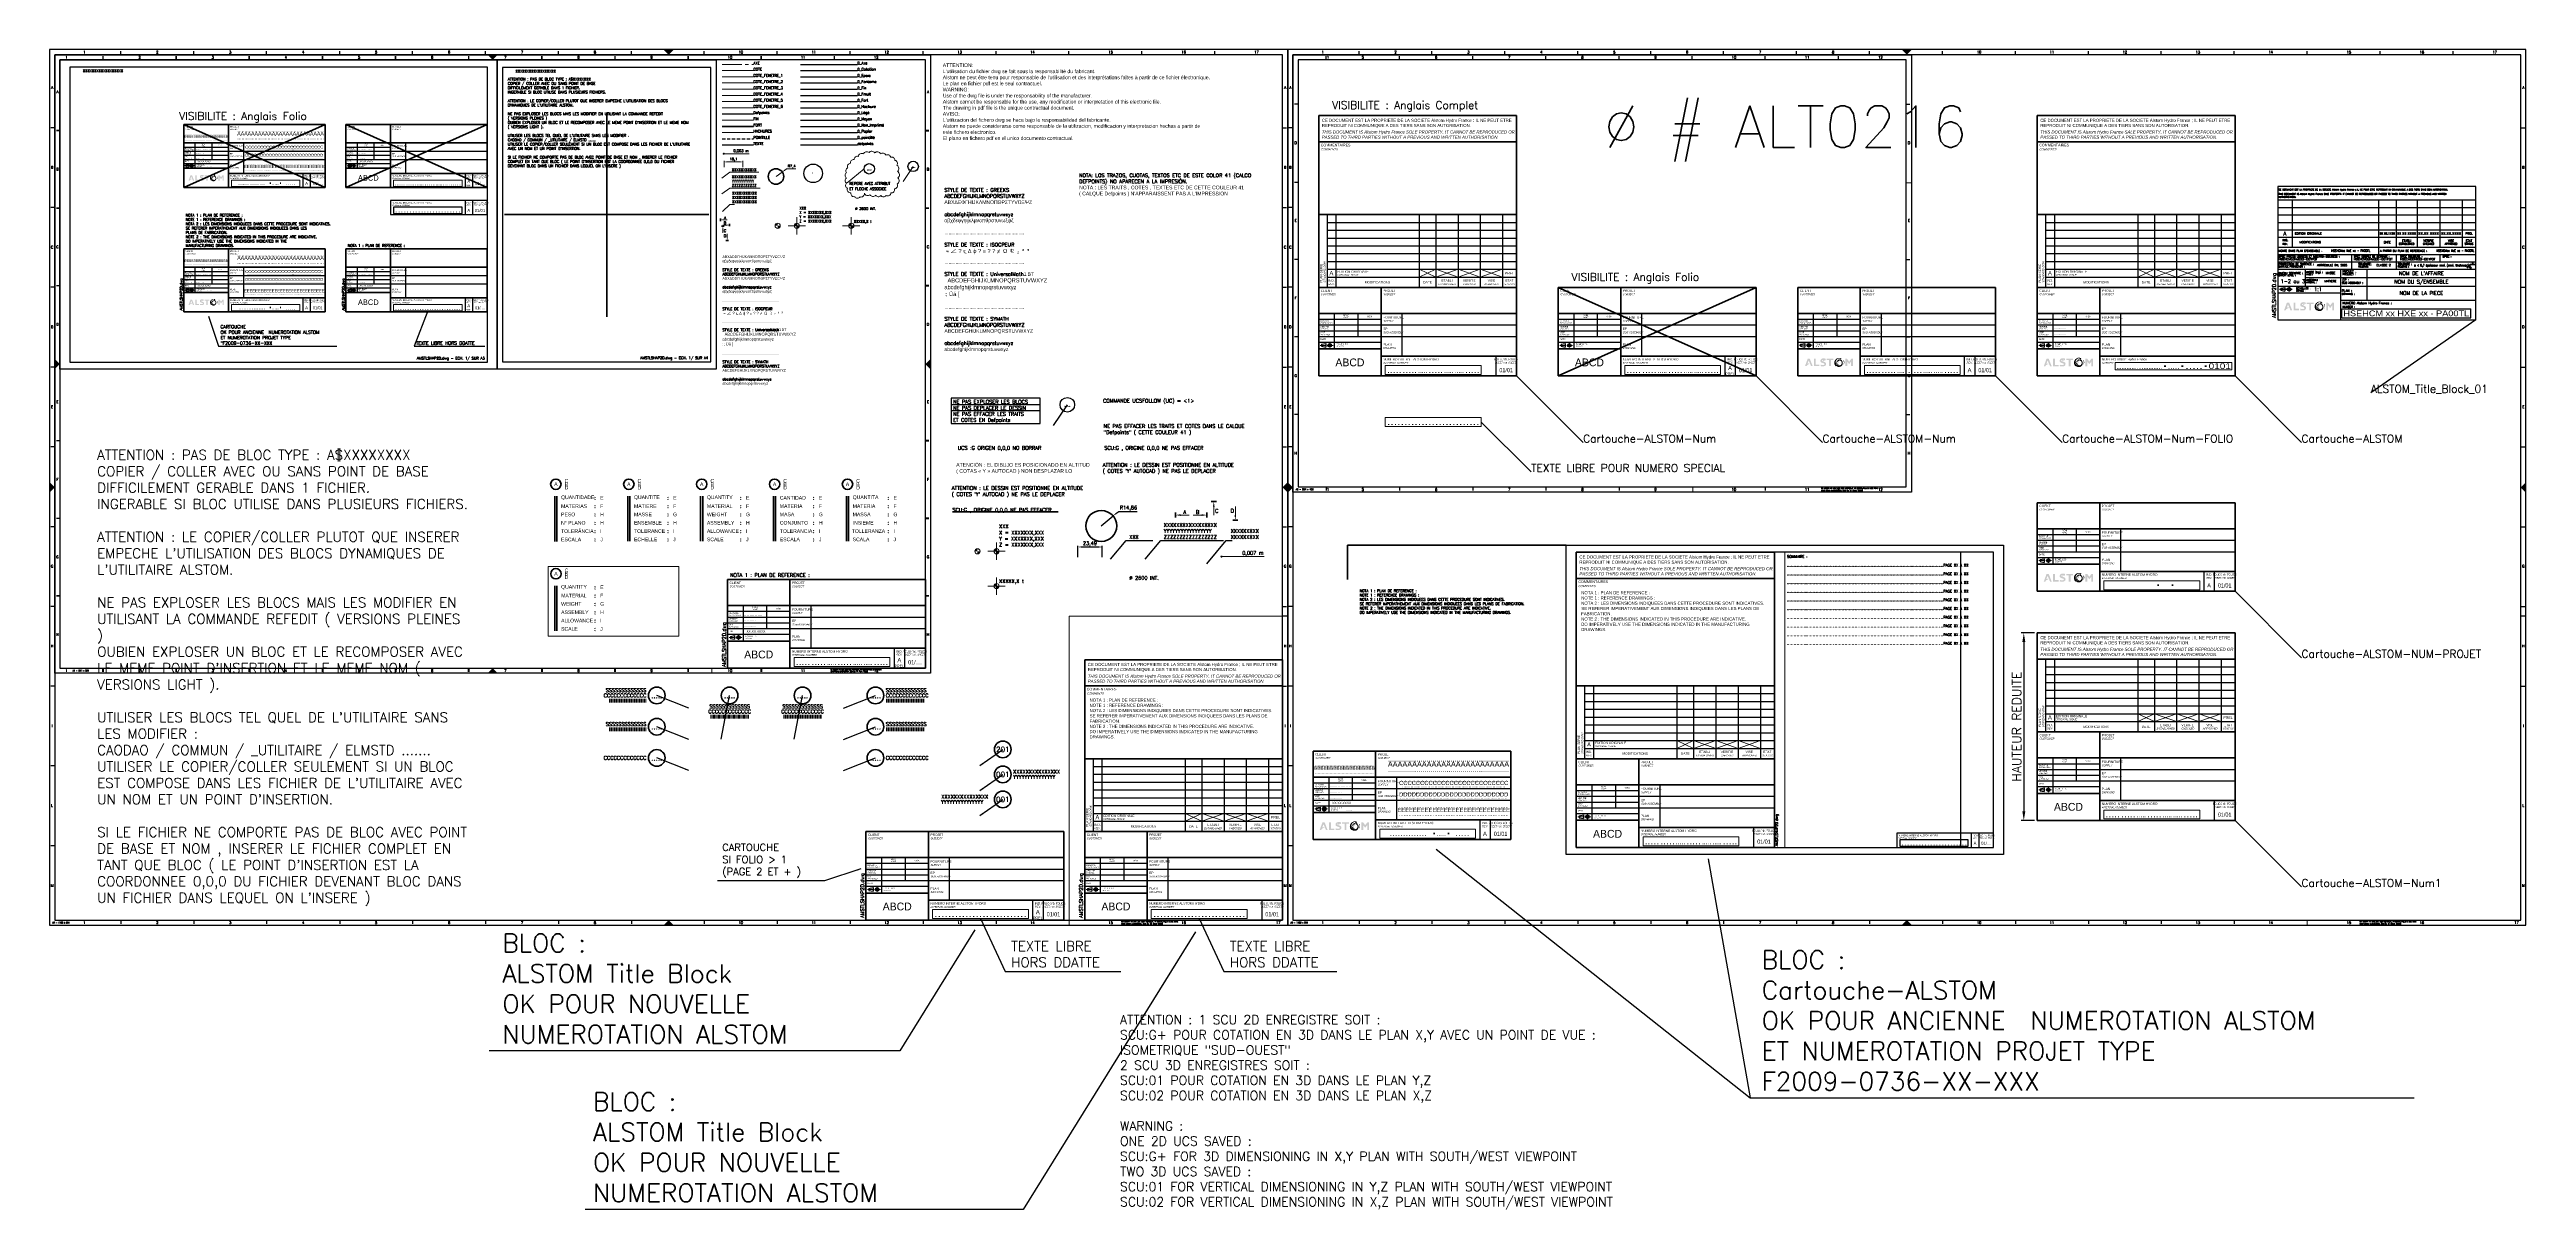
# Paper-space layout 'PRO2012' of a CAD drawing. Header units: millimetres. Extents: x 0 to 2378, y 0 to 1114.
import ezdxf
from ezdxf.enums import TextEntityAlignment as Align

# ---------------------------------------------------------------- set-up
doc = ezdxf.new("R2010")
doc.units = ezdxf.units.MM
doc.linetypes.add('AXES2', pattern=[28.575, 19.05, -3.175, 3.175, -3.175])
doc.linetypes.add('CACHE2', pattern=[4.7625, 3.175, -1.5875])
doc.layers.get('Defpoints').update_dxf_attribs({"color": 41})
for name, color, linetype, lineweight in [('AXE', 2, 'AXES2', 18), ('COTE', 1, 'Continuous', 18), ('COTE_FENETRE_1', 1, 'Continuous', 18), ('COTE_FENETRE_2', 1, 'Continuous', 18), ('COTE_FENETRE_3', 1, 'Continuous', 18), ('COTE_FENETRE_4', 1, 'Continuous', 18), ('COTE_FENETRE_5', 1, 'Continuous', 18), ('COTE_FENETRE_6', 1, 'Continuous', 18), ('FIN', 1, 'Continuous', 18), ('FORT', 7, 'Continuous', 35), ('HACHURES', 1, 'Continuous', 18), ('POINTILLE', 3, 'CACHE2', 25), ('TEXTE', 3, 'Continuous', 25)]:
    doc.layers.add(name, color=color, linetype=linetype, lineweight=lineweight)
doc.styles.add('ALSTOM-APH', font='arial.ttf')
doc.styles.add('ARIAL', font='arial.ttf')
doc.styles.add('CART_DÉT_TEXTE', font='arial.ttf')
doc.styles.add('CARTOUCHE-CLIENT', font='arial.ttf')
doc.styles.add('SIMPLEX', font='simplex.shx')
doc.styles.get("Standard").update_dxf_attribs({"font": 'simplex.shx'})
doc.dimstyles.new('ALSTOM001', dxfattribs={"dimtxt": 3.5, "dimasz": 3.5, "dimexe": 1, "dimexo": 1, "dimgap": 1, "dimtad": 1, "dimrnd": 5e-09, "dimtxsty": 'Standard', "dimcen": 2.5, "dimclrd": 1, "dimclre": 1, "dimclrt": 3, "dimadec": 3, "dimazin": 2, "dimtm": 1e-09, "dimtfac": 1, "dimtmove": 0, "dimatfit": 0, "dimfxl": 1, "dimtolj": 1, "dimarcsym": 1})
doc.dimstyles.new('ALSTOM001_ALTITUDES', dxfattribs={"dimtxt": 3.5, "dimasz": 3.5, "dimexe": 1, "dimexo": 0, "dimgap": 1, "dimtad": 1, "dimdec": 3, "dimlfac": 0.001, "dimzin": 1, "dimtxsty": 'SIMPLEX', "dimcen": 2.5, "dimclrd": 1, "dimclre": 1, "dimclrt": 3, "dimadec": 4, "dimazin": 2, "dimtm": 1e-09, "dimtfac": 1, "dimtdec": 3, "dimtmove": 1, "dimatfit": 0, "dimfxl": 1, "dimtolj": 1, "dimtzin": 0, "dimlwd": 18, "dimlwe": 18, "dimarcsym": 1})
doc.dimstyles.new('ALSTOM001_ALTITUDES_SP', dxfattribs={"dimtxt": 2.5, "dimasz": 2.5, "dimexe": 1, "dimexo": 0, "dimgap": 1, "dimtad": 1, "dimdec": 3, "dimlfac": 0.001, "dimzin": 1, "dimtxsty": 'SIMPLEX', "dimcen": 2.5, "dimclrd": 1, "dimclre": 1, "dimclrt": 3, "dimadec": 4, "dimazin": 2, "dimtm": 1e-09, "dimtfac": 1, "dimtdec": 3, "dimtmove": 1, "dimatfit": 0, "dimfxl": 1, "dimtolj": 1, "dimtzin": 0, "dimlwd": 18, "dimlwe": 18, "dimarcsym": 1})
doc.dimstyles.new('ALSTOM001SP', dxfattribs={"dimtxt": 2.5, "dimasz": 2.5, "dimexe": 1, "dimexo": 1, "dimgap": 1, "dimtad": 1, "dimdec": 1, "dimtxsty": 'Standard', "dimcen": 2.5, "dimclrd": 1, "dimclre": 1, "dimclrt": 3, "dimadec": 1, "dimazin": 2, "dimtm": 1e-09, "dimtfac": 1, "dimtdec": 1, "dimtmove": 0, "dimatfit": 0, "dimfxl": 1, "dimtolj": 1, "dimtzin": 0, "dimlwd": 18, "dimlwe": 18, "dimarcsym": 1})

# ---------------------------------------------------------------- blocks, each defined once
blk = doc.blocks.new('*D36')
at = {"layer": 'COTE', "color": 1, "lineweight": -2, "transparency": 16777216}
for p, q in [((987.4, 626.4), (987.4, 637.2)), ((990.9, 636.2), (1007.4, 636.2)), ((1010.9, 626.4), (1010.9, 637.2))]:
    blk.add_line(p, q, dxfattribs=at)
at = {"layer": 'COTE', "color": 1, "transparency": 16777216}
for points in [[(990.9, 636.8), (990.9, 635.6), (987.4, 636.2)], [(1007.4, 636.8), (1007.4, 635.6), (1010.9, 636.2)]]:
    blk.add_solid(points, dxfattribs=at)
at = {"layer": 'Defpoints', "color": 0, "transparency": 16777216}
for p in [(987.4, 625.4), (1010.9, 636.2), (1010.9, 625.4)]:
    blk.add_point(p, dxfattribs=at)
at = {"layer": 'COTE', "color": 3, "transparency": 16777216, "insert": (999.1, 639.3), "char_height": 3.5, "attachment_point": 5}
blk.add_mtext('\\A1;23,49', dxfattribs=at)
blk = doc.blocks.new('*D37')
at = {"layer": 'COTE', "color": 1, "lineweight": 18, "transparency": 16777216}
for p, q in [((647.7, 1000.8), (647.7, 1007)), ((650.2, 1006), (663.4, 1006)), ((665.9, 1000.8), (665.9, 1007))]:
    blk.add_line(p, q, dxfattribs=at)
at = {"layer": 'COTE', "color": 1, "transparency": 16777216}
for points in [[(650.2, 1006.4), (650.2, 1005.5), (647.7, 1006)], [(663.4, 1006.4), (663.4, 1005.5), (665.9, 1006)]]:
    blk.add_solid(points, dxfattribs=at)
at = {"layer": 'Defpoints', "color": 0, "transparency": 16777216}
for p in [(647.7, 999.8), (665.9, 1006), (665.9, 999.8)]:
    blk.add_point(p, dxfattribs=at)
at = {"layer": 'COTE', "color": 3, "transparency": 16777216, "insert": (656.8, 1008.4), "char_height": 2.5, "attachment_point": 5}
blk.add_mtext('\\A1;18,1', dxfattribs=at)
blk = doc.blocks.new('*D38')
at = {"layer": 'COTE', "color": 1, "lineweight": 18, "transparency": 16777216}
blk.add_line((1125.4, 627), (1166.4, 627), dxfattribs=at)
at = {"layer": 'Defpoints', "color": 0, "transparency": 16777216}
for p in [(1117.6, 619.5), (1125.4, 627), (1143.6, 627)]:
    blk.add_point(p, dxfattribs=at)
at = {"layer": 'COTE', "color": 3, "transparency": 16777216, "insert": (1155.5, 630), "char_height": 3.5, "attachment_point": 5, "style": 'SIMPLEX'}
blk.add_mtext('\\A1;0,007 m', dxfattribs=at)
blk = doc.blocks.new('*D39')
at = {"layer": 'COTE', "color": 1, "lineweight": 18, "transparency": 16777216}
blk.add_line((647.4, 1013.8), (671.8, 1013.8), dxfattribs=at)
at = {"layer": 'Defpoints', "color": 0, "transparency": 16777216}
for p in [(644.4, 1010.8), (647.4, 1013.8), (655.2, 1013.8)]:
    blk.add_point(p, dxfattribs=at)
at = {"layer": 'COTE', "color": 3, "transparency": 16777216, "insert": (664, 1016.3), "char_height": 2.5, "attachment_point": 5, "style": 'SIMPLEX'}
blk.add_mtext('\\A1;0,003 m', dxfattribs=at)
blk = doc.blocks.new('A0')
at = {"color": 1, "linetype": 'Continuous'}
for p, q in [((-1120.5, 836), (-1120.5, 839.5)), ((-1050.5, 836), (-1050.5, 839.5)), ((-980.5, 836), (-980.5, 839.5)), ((-910.4, 836), (-910.4, 839.5)), ((-840.4, 836), (-840.4, 839.5)), ((-770.4, 836), (-770.4, 839.5)), ((-700.3, 836), (-700.3, 839.5)), ((-630.3, 836), (-630.3, 839.5)), ((-560.3, 836), (-560.3, 839.5)), ((-490.2, 836), (-490.2, 839.5)), ((-420.2, 836), (-420.2, 839.5)), ((-350.2, 836), (-350.2, 839.5)), ((-280.1, 836), (-280.1, 839.5)), ((-210.1, 836), (-210.1, 839.5)), ((-140.1, 836), (-140.1, 839.5)), ((-70, 836), (-70, 839.5)), ((-1184, 765.9), (-1187.9, 765.9)), ((-5, 765.9), (-1.1, 765.9)), ((-1184, 689.3), (-1187.9, 689.3)), ((-5, 689.3), (-1.1, 689.3)), ((-1184, 612.7), (-1187.9, 612.7)), ((-5, 612.7), (-1.1, 612.7)), ((-1184, 536.1), (-1187.9, 536.1)), ((-5, 536.1), (-1.1, 536.1)), ((-1184, 459.5), (-1187.9, 459.5)), ((-5, 459.5), (-1.1, 459.5)), ((-1184, 382.8), (-1187.9, 382.8)), ((-5, 382.8), (-1.1, 382.8)), ((-1184, 306.2), (-1187.9, 306.2)), ((-5, 306.2), (-1.1, 306.2)), ((-1184, 229.6), (-1187.9, 229.6)), ((-5, 229.6), (-1.1, 229.6)), ((-1184, 153), (-1187.9, 153)), ((-1184, 76.4), (-1187.9, 76.4)), ((-1120.5, 5), (-1120.5, 1.5)), ((-1050.5, 5), (-1050.5, 1.5)), ((-980.5, 5), (-980.5, 1.5)), ((-910.4, 5), (-910.4, 1.5)), ((-840.4, 5), (-840.4, 1.5)), ((-770.4, 5), (-770.4, 1.5)), ((-700.3, 5), (-700.3, 1.5)), ((-630.3, 5), (-630.3, 1.5)), ((-560.3, 5), (-560.3, 1.5)), ((-490.2, 5), (-490.2, 1.5)), ((-420.2, 5), (-420.2, 1.5)), ((-350.2, 5), (-350.2, 1.5)), ((-280.1, 5), (-280.1, 1.5))]:
    blk.add_line(p, q, dxfattribs=at)
at = {"color": 1}
for points in [[(-1189, 0), (0, 0), (0, 841), (-1189, 841)], [(-1184, 5), (-5, 5), (-5, 836), (-1184, 836)]]:
    blk.add_lwpolyline(points, close=True, dxfattribs=at)
at = {"color": 1, "const_width": 1}
for points in [[(0, 297), (-5, 297)], [(-210, 0), (-210, 5)]]:
    blk.add_lwpolyline(points, dxfattribs=at)
at = {"color": 1}
for points in [[(-599, 840.5), (-590, 840.5), (-594.5, 836)], [(-1188.5, 425), (-1188.5, 416), (-1184, 420.5)], [(-5, 420.5), (-0.5, 425), (-0.5, 416)], [(-599, 0.5), (-590, 0.5), (-594.5, 5)]]:
    blk.add_solid(points, dxfattribs=at)
at = {"color": 3, "linetype": 'Continuous', "width": 0.999186}
for s, p in [('1', (-1155.5, 838.5)), ('2', (-1085.5, 838.5)), ('3', (-1015.5, 838.5)), ('4', (-945.4, 838.5)), ('5', (-875.4, 838.5)), ('6', (-805.4, 838.5)), ('7', (-735.3, 838.5)), ('8', (-665.3, 838.5)), ('10', (-525.2, 838.5)), ('11', (-455.2, 838.5)), ('12', (-385.2, 838.5)), ('13', (-315.1, 838.5)), ('14', (-245.1, 838.5)), ('15', (-170.1, 838.5)), ('16', (-100, 838.5)), ('17', (-30, 838.5)), ('A', (-1186.5, 804.5)), ('A', (-2.5, 804.5)), ('B', (-1186.5, 727.9)), ('B', (-2.5, 727.9)), ('C', (-1186.5, 651.2)), ('C', (-2.5, 651.2)), ('D', (-1186.5, 574.6)), ('D', (-2.5, 574.6)), ('E', (-1186.5, 498)), ('E', (-2.5, 498)), ('G', (-1186.5, 344.8)), ('G', (-2.5, 344.8)), ('H', (-1186.5, 268.2)), ('H', (-2.5, 268.2)), ('I', (-1186.5, 191.5)), ('I', (-2.5, 191.5)), ('L', (-1186.5, 114.9)), ('L', (-2.5, 114.9)), ('M', (-1186.5, 38.3)), ('M', (-2.5, 38.3)), ('1', (-1155.5, 2.5)), ('2', (-1085.5, 2.5)), ('3', (-1015.5, 2.5)), ('4', (-945.4, 2.5)), ('5', (-875.4, 2.5)), ('6', (-805.4, 2.5)), ('7', (-735.3, 2.5)), ('8', (-665.3, 2.5)), ('10', (-525.2, 2.5)), ('11', (-455.2, 2.5)), ('12', (-385.2, 2.5)), ('13', (-315.1, 2.5)), ('14', (-245.1, 2.5)), ('15', (-170.1, 2.5)), ('16', (-100, 2.5)), ('17', (-9.1, 2.8))]:
    blk.add_text(s, height=2.51, dxfattribs=at).set_placement(p, align=Align.MIDDLE_CENTER)
at = {"color": 3, "linetype": 'Continuous', "width": 0.74939}
blk.add_text('A0 - 1189 x 841', height=1.503, dxfattribs=at).set_placement((-1186.3, 2.6), align=Align.MIDDLE_LEFT)
at = {"color": 3, "width": 0.999186}
for s, p in [('Ce dessin ne doit pas être reproduit, ni communiqué à des tiers', (-159.7, 2.9)), ('sans notre autorisation. (Loi du 11 Mars 1902)', (-159.7, 0.9))]:
    blk.add_text(s, height=1.218, dxfattribs=at).set_placement(p)
blk = doc.blocks.new('A1')
at = {"color": 1, "linetype": 'Continuous'}
for p, q in [((-794.7, 592.5), (-794.7, 589)), ((-794.6, 589), (-794.6, 592.5)), ((-794.5, 589), (-794.5, 592.5)), ((-724.5, 592.5), (-724.5, 589)), ((-724.4, 589), (-724.4, 592.5)), ((-724.3, 589), (-724.3, 592.5)), ((-654.3, 592.5), (-654.3, 589)), ((-654.2, 589), (-654.2, 592.5)), ((-654.1, 589), (-654.1, 592.5)), ((-584, 592.5), (-584, 589)), ((-583.9, 589), (-583.9, 592.5)), ((-583.8, 589), (-583.8, 592.5)), ((-513.8, 592.5), (-513.8, 589)), ((-513.7, 589), (-513.7, 592.5)), ((-513.6, 589), (-513.6, 592.5)), ((-443.6, 592.5), (-443.6, 589)), ((-443.5, 589), (-443.5, 592.5)), ((-443.4, 589), (-443.4, 592.5)), ((-373.3, 592.5), (-373.3, 589)), ((-373.2, 589), (-373.2, 592.5)), ((-373.1, 589), (-373.1, 592.5)), ((-303.1, 592.5), (-303.1, 589)), ((-303, 589), (-303, 592.5)), ((-302.9, 589), (-302.9, 592.5)), ((-232.9, 592.5), (-232.9, 589)), ((-232.8, 589), (-232.8, 592.5)), ((-232.7, 589), (-232.7, 592.5)), ((-162.6, 592.5), (-162.6, 589)), ((-162.5, 589), (-162.5, 592.5)), ((-162.4, 589), (-162.4, 592.5)), ((-92.4, 592.5), (-92.4, 589)), ((-92.3, 589), (-92.3, 592.5)), ((-92.2, 589), (-92.2, 592.5)), ((-839.4, 521.2), (-836, 521.2)), ((-836, 521.1), (-839.4, 521.1)), ((-836, 521), (-839.4, 521)), ((-1.6, 521.2), (-5, 521.2)), ((-5, 521.1), (-1.6, 521.1)), ((-5, 521), (-1.6, 521)), ((-839.4, 446.8), (-836, 446.8)), ((-836, 446.7), (-839.4, 446.7)), ((-836, 446.6), (-839.4, 446.6)), ((-1.6, 446.8), (-5, 446.8)), ((-5, 446.7), (-1.6, 446.7)), ((-5, 446.6), (-1.6, 446.6)), ((-839.4, 372.3), (-836, 372.3)), ((-836, 372.2), (-839.4, 372.2)), ((-836, 372.1), (-839.4, 372.1)), ((-1.6, 372.3), (-5, 372.3)), ((-5, 372.2), (-1.6, 372.2)), ((-5, 372.1), (-1.6, 372.1)), ((-839.4, 223.4), (-836, 223.4)), ((-836, 223.3), (-839.4, 223.3)), ((-836, 223.2), (-839.4, 223.2)), ((-1.6, 223.4), (-5, 223.4)), ((-5, 223.3), (-1.6, 223.3)), ((-5, 223.2), (-1.6, 223.2)), ((-839.4, 148.9), (-836, 148.9)), ((-836, 148.8), (-839.4, 148.8)), ((-836, 148.7), (-839.4, 148.7)), ((-1.6, 148.9), (-5, 148.9)), ((-5, 148.8), (-1.6, 148.8)), ((-5, 148.7), (-1.6, 148.7)), ((-839.4, 74.5), (-836, 74.5)), ((-836, 74.4), (-839.4, 74.4)), ((-836, 74.3), (-839.4, 74.3)), ((-1.6, 74.5), (-5, 74.5)), ((-5, 74.4), (-1.6, 74.4)), ((-5, 74.3), (-1.6, 74.3)), ((-794.7, 1.5), (-794.7, 5)), ((-794.6, 5), (-794.6, 1.5)), ((-794.5, 5), (-794.5, 1.5)), ((-724.5, 1.5), (-724.5, 5)), ((-724.4, 5), (-724.4, 1.5)), ((-724.3, 5), (-724.3, 1.5)), ((-654.3, 1.5), (-654.3, 5)), ((-654.2, 5), (-654.2, 1.5)), ((-654.1, 5), (-654.1, 1.5)), ((-584, 1.5), (-584, 5)), ((-583.9, 5), (-583.9, 1.5)), ((-583.8, 5), (-583.8, 1.5)), ((-513.8, 1.5), (-513.8, 5)), ((-513.7, 5), (-513.7, 1.5)), ((-513.6, 5), (-513.6, 1.5)), ((-443.6, 1.5), (-443.6, 5)), ((-443.5, 5), (-443.5, 1.5)), ((-443.4, 5), (-443.4, 1.5)), ((-373.3, 1.5), (-373.3, 5)), ((-373.2, 5), (-373.2, 1.5)), ((-373.1, 5), (-373.1, 1.5)), ((-303.1, 1.5), (-303.1, 5)), ((-303, 5), (-303, 1.5)), ((-302.9, 5), (-302.9, 1.5)), ((-232.9, 1.5), (-232.9, 5)), ((-232.8, 5), (-232.8, 1.5)), ((-232.7, 5), (-232.7, 1.5)), ((-162.6, 1.5), (-162.6, 5)), ((-162.5, 5), (-162.5, 1.5)), ((-162.4, 5), (-162.4, 1.5)), ((-92.4, 1.5), (-92.4, 5)), ((-92.3, 5), (-92.3, 1.5)), ((-92.2, 5), (-92.2, 1.5))]:
    blk.add_line(p, q, dxfattribs=at)
for points in [[(0, 0), (-841, 0), (-841, 594), (0, 594)], [(-836, 5), (-5, 5), (-5, 589), (-836, 589)]]:
    blk.add_lwpolyline(points, close=True, dxfattribs=at)
at = {"color": 1, "const_width": 1}
blk.add_lwpolyline([(-210, 5), (-210, 0)], dxfattribs=at)
at = {"color": 1}
for points in [[(-416, 593.5), (-425, 593.5), (-420.5, 589)], [(-840.5, 301.5), (-840.5, 292.5), (-836, 297)], [(-0.5, 292.5), (-0.5, 301.5), (-5, 297)], [(-425, 0.5), (-416, 0.5), (-420.5, 5)]]:
    blk.add_solid(points, dxfattribs=at)
at = {"color": 1, "linetype": 'Continuous', "width": 0.999298}
for s, p in [('1', (-829.7, 591.5)), ('2', (-759.5, 591.5)), ('3', (-689.3, 591.5)), ('4', (-619, 591.5)), ('5', (-548.8, 591.5)), ('6', (-478.6, 591.5)), ('7', (-408.3, 591.5)), ('8', (-338.1, 591.5)), ('9', (-267.9, 591.5)), ('10', (-192.6, 591.5)), ('11', (-122.4, 591.5)), ('12', (-52.2, 591.5)), ('A', (-838.4, 558.4)), ('A', (-2.4, 558.4)), ('B', (-838.4, 484)), ('B', (-2.4, 484)), ('C', (-838.4, 409.5)), ('C', (-2.4, 409.5)), ('D', (-838.4, 335.1)), ('D', (-2.4, 335.1)), ('E', (-838.4, 260.6)), ('E', (-2.4, 260.6)), ('F', (-838.4, 186.1)), ('F', (-2.4, 186.1)), ('G', (-838.4, 111.7)), ('G', (-2.4, 111.7)), ('H', (-838.4, 37.2)), ('H', (-2.4, 37.2)), ('1', (-829.7, 2.5)), ('2', (-759.5, 2.5)), ('3', (-689.3, 2.5)), ('4', (-619, 2.5)), ('5', (-548.8, 2.5)), ('6', (-478.6, 2.5)), ('7', (-408.3, 2.5)), ('8', (-338.1, 2.5)), ('9', (-267.9, 2.5)), ('10', (-192.6, 2.5)), ('11', (-122.4, 2.5)), ('12', (-52.2, 2.5))]:
    blk.add_text(s, height=2.51, dxfattribs=at).set_placement(p, align=Align.MIDDLE_CENTER)
at = {"color": 3, "linetype": 'Continuous', "width": 0.749473}
blk.add_text('A1 - 841 x 594', height=1.504, dxfattribs=at).set_placement((-823.8, 2.6), align=Align.MIDDLE_LEFT)
at = {"color": 3, "width": 0.999186}
for s, p in [('Ce dessin ne doit pas être reproduit, ni communiqué à des tiers', (-96, 3.1)), ('sans notre autorisation. (Loi du 11 Mars 1902)', (-96, 1.3))]:
    blk.add_text(s, height=1.096, dxfattribs=at).set_placement(p)
blk = doc.blocks.new('FLECHE')
at = {"layer": 'FIN'}
blk.add_lwpolyline([(-1.6, 0), (6.6, 0)], dxfattribs=at)
blk.add_solid([(-1.6, -0.8), (-6.6, 0), (-1.6, 0.8)], dxfattribs=at)
blk = doc.blocks.new('A3LASER')
at = {"color": 1}
for points in [[(-420, 0), (-420, 297), (0, 297), (0, 0)], [(-410.4, 6.8), (-9.6, 6.8), (-9.6, 290.2), (-410.4, 290.2)]]:
    blk.add_lwpolyline(points, close=True, dxfattribs=at)
blk = doc.blocks.new('A4LASER')
at = {"color": 1}
for points in [[(-210, 0), (-210, 297), (0, 297), (0, 0)], [(-205, 7.1), (-5, 7.1), (-5, 289.9), (-205, 289.9)]]:
    blk.add_lwpolyline(points, close=True, dxfattribs=at)
blk = doc.blocks.new('*D41')
at = {"layer": 'COTE', "color": 1, "lineweight": 18, "transparency": 16777216}
for p, q in [((705.7, 997.8), (707.7, 999.2)), ((707.7, 999.2), (716.6, 999.2)), ((697.6, 992), (703.6, 996.3))]:
    blk.add_line(p, q, dxfattribs=at)
at = {"layer": 'COTE', "color": 1, "transparency": 16777216}
blk.add_solid([(705.4, 998.1), (705.9, 997.4), (703.6, 996.3)], dxfattribs=at)
at = {"layer": 'Defpoints', "color": 0, "transparency": 16777216}
for p in [(697.6, 992), (703.6, 996.3)]:
    blk.add_point(p, dxfattribs=at)
at = {"layer": 'COTE', "color": 3, "transparency": 16777216, "insert": (712.6, 1001.7), "char_height": 2.5, "attachment_point": 5}
blk.add_mtext('\\A1;R7,4', dxfattribs=at)
blk = doc.blocks.new('*D42')
at = {"layer": 'COTE', "color": 1, "lineweight": -2, "transparency": 16777216}
for p, q in [((1024, 668.2), (1026.7, 670.4)), ((1026.7, 670.4), (1044.4, 670.4)), ((1009.9, 656.4), (1021.3, 666))]:
    blk.add_line(p, q, dxfattribs=at)
at = {"layer": 'COTE', "color": 1, "transparency": 16777216}
blk.add_solid([(1023.6, 668.6), (1024.4, 667.8), (1021.3, 666)], dxfattribs=at)
at = {"layer": 'Defpoints', "color": 0, "transparency": 16777216}
for p in [(1009.9, 656.4), (1021.3, 666)]:
    blk.add_point(p, dxfattribs=at)
at = {"layer": 'COTE', "color": 3, "transparency": 16777216, "insert": (1036, 673.5), "char_height": 3.5, "attachment_point": 5}
blk.add_mtext('\\A1;R14,86', dxfattribs=at)
blk = doc.blocks.new('Cart_dét_ANG')
at = {"layer": 'FORT'}
for p, q in [((-1, -11.6), (-1, -54.8)), ((1, -11.6), (1, -54.8))]:
    blk.add_line(p, q, dxfattribs=at)
blk.add_circle((0, 0), 5, dxfattribs=at)
at = {"layer": 'TEXTE', "color": 6, "char_height": 3.5, "width": 37.135, "attachment_point": 4, "style": 'CART_DÉT_TEXTE'}
for s, insert in [('QUANTITY', (5, -13)), ('MATERIAL', (5, -21)), ('WEIGHT', (5, -29)), ('ASSEMBLY', (5, -37)), ('ALLOWANCE', (5, -45)), ('SCALE', (5, -53))]:
    blk.add_mtext(s, dxfattribs=dict(at, insert=insert))
at = {"layer": 'TEXTE', "color": 6, "char_height": 3.5, "width": 11.372, "attachment_point": 5}
for insert in [(37.5, -13), (37.5, -21), (37.5, -29), (37.5, -37), (37.5, -45), (37.5, -53)]:
    blk.add_mtext(':', dxfattribs=dict(at, insert=insert))
at = {"layer": 'TEXTE', "style": 'CART_DÉT_TEXTE'}
blk.add_attdef('200', text='', height=3.5, dxfattribs=at).set_placement((0, 0), align=Align.MIDDLE_CENTER)
at = {"layer": 'TEXTE', "style": 'CART_DÉT_TEXTE', "flags": 8}
for tag, p in [('NOM-HAUT', (8.4, 3.2)), ('NOM-BAS', (8.4, -3.2))]:
    blk.add_attdef(tag, text='', height=3.5, dxfattribs=at).set_placement(p, align=Align.MIDDLE_LEFT)
at = {"layer": 'TEXTE', "style": 'CART_DÉT_TEXTE'}
for tag, p in [('NOM-MILIEU', (8.4, 0)), ('QUANTITE', (42.5, -13)), ('MATIERE', (42.5, -21)), ('TOLERANCE', (42.5, -45)), ('MASSE', (42.5, -29)), ('ENSEMBLE', (42.5, -37)), ('ECHELLE', (42.5, -53))]:
    blk.add_attdef(tag, text='', height=3.5, dxfattribs=at).set_placement(p, align=Align.MIDDLE_LEFT)
blk = doc.blocks.new('Cart_dét_FRA')
at = {"layer": 'FORT'}
for p, q in [((-1, -11.6), (-1, -54.8)), ((1, -11.6), (1, -54.8))]:
    blk.add_line(p, q, dxfattribs=at)
blk.add_circle((0, 0), 5, dxfattribs=at)
at = {"layer": 'TEXTE', "color": 6, "char_height": 3.5, "width": 37.135, "attachment_point": 4, "style": 'CART_DÉT_TEXTE'}
for s, insert in [('QUANTITE', (5, -13)), ('MATIERE', (5, -21)), ('TOLERANCE', (5, -45)), ('MASSE', (5, -29)), ('ENSEMBLE', (5, -37)), ('ECHELLE', (5, -53))]:
    blk.add_mtext(s, dxfattribs=dict(at, insert=insert))
at = {"layer": 'TEXTE', "color": 6, "char_height": 3.5, "width": 11.372, "attachment_point": 5}
for insert in [(37.5, -13), (37.5, -21), (37.5, -29), (37.5, -37), (37.5, -45), (37.5, -53)]:
    blk.add_mtext(':', dxfattribs=dict(at, insert=insert))
at = {"layer": 'TEXTE', "style": 'CART_DÉT_TEXTE'}
blk.add_attdef('200', text='', height=3.5, dxfattribs=at).set_placement((0, 0), align=Align.MIDDLE_CENTER)
at = {"layer": 'TEXTE', "style": 'CART_DÉT_TEXTE', "flags": 8}
for tag, p in [('NOM-HAUT', (8.4, 3.2)), ('NOM-BAS', (8.4, -3.2))]:
    blk.add_attdef(tag, text='', height=3.5, dxfattribs=at).set_placement(p, align=Align.MIDDLE_LEFT)
at = {"layer": 'TEXTE', "style": 'CART_DÉT_TEXTE'}
for tag, p in [('NOM-MILIEU', (8.4, 0)), ('QUANTITE', (42.5, -13)), ('MATIERE', (42.5, -21)), ('TOLERANCE', (42.5, -45)), ('MASSE', (42.5, -29)), ('ENSEMBLE', (42.5, -37)), ('ECHELLE', (42.5, -53))]:
    blk.add_attdef(tag, text='', height=3.5, dxfattribs=at).set_placement(p, align=Align.MIDDLE_LEFT)
blk = doc.blocks.new('Cart_dét_ITA')
at = {"layer": 'FORT'}
for p, q in [((-1, -11.6), (-1, -54.8)), ((1, -11.6), (1, -54.8))]:
    blk.add_line(p, q, dxfattribs=at)
blk.add_circle((0, 0), 5, dxfattribs=at)
at = {"layer": 'TEXTE', "color": 6, "char_height": 3.5, "width": 37.135, "attachment_point": 4, "style": 'CART_DÉT_TEXTE'}
for s, insert in [('QUANTITA', (5, -13)), ('MATERIA', (5, -21)), ('TOLLERANZA', (4.1, -45)), ('MASSA', (5, -29)), ('INSIEME ', (5, -37)), ('SCALA', (5, -53))]:
    blk.add_mtext(s, dxfattribs=dict(at, insert=insert))
at = {"layer": 'TEXTE', "color": 6, "char_height": 3.5, "width": 11.372, "attachment_point": 5}
for insert in [(39.1, -13), (39.1, -21), (39.1, -29), (39.1, -37), (39.1, -45), (39.1, -53)]:
    blk.add_mtext(':', dxfattribs=dict(at, insert=insert))
at = {"layer": 'TEXTE', "style": 'CART_DÉT_TEXTE'}
blk.add_attdef('200', text='', height=3.5, dxfattribs=at).set_placement((0, 0), align=Align.MIDDLE_CENTER)
at = {"layer": 'TEXTE', "style": 'CART_DÉT_TEXTE', "flags": 8}
for tag, p in [('NOM-HAUT', (8.4, 3.2)), ('NOM-BAS', (8.4, -3.2))]:
    blk.add_attdef(tag, text='', height=3.5, dxfattribs=at).set_placement(p, align=Align.MIDDLE_LEFT)
at = {"layer": 'TEXTE', "style": 'CART_DÉT_TEXTE'}
for tag, p in [('NOM-MILIEU', (8.4, 0)), ('QUANTITE', (44.1, -13)), ('MATIERE', (44.1, -21)), ('TOLERANCE', (44.1, -45)), ('MASSE', (44.1, -29)), ('ENSEMBLE', (44.1, -37)), ('ECHELLE', (44.1, -53))]:
    blk.add_attdef(tag, text='', height=3.5, dxfattribs=at).set_placement(p, align=Align.MIDDLE_LEFT)
blk = doc.blocks.new('Cart_dét_ESP')
at = {"layer": 'FORT'}
for p, q in [((-1, -11.6), (-1, -54.8)), ((1, -11.6), (1, -54.8))]:
    blk.add_line(p, q, dxfattribs=at)
blk.add_circle((0, 0), 5, dxfattribs=at)
at = {"layer": 'TEXTE', "color": 6, "char_height": 3.5, "width": 37.135, "attachment_point": 4, "style": 'CART_DÉT_TEXTE'}
for s, insert in [('CANTIDAD', (5, -13)), ('{\\fArial|b0|i0|c238|p34;MATER}IA', (5, -21)), ('{\\fArial|b0|i0|c238|p34;TOLERANC}IA', (5, -45)), ('CONJUNTO', (5, -37)), ('{\\fArial|b0|i0|c238|p34;MAS}A', (5, -29)), ('{\\fArial|b0|i0|c238|p34;E}SCALA', (5, -53))]:
    blk.add_mtext(s, dxfattribs=dict(at, insert=insert))
at = {"layer": 'TEXTE', "color": 6, "char_height": 3.5, "width": 11.372, "attachment_point": 5}
for insert in [(37.5, -13), (37.5, -21), (37.5, -29), (37.5, -37), (37.5, -45), (37.5, -53)]:
    blk.add_mtext(':', dxfattribs=dict(at, insert=insert))
at = {"layer": 'TEXTE', "style": 'CART_DÉT_TEXTE'}
blk.add_attdef('200', text='', height=3.5, dxfattribs=at).set_placement((0, 0), align=Align.MIDDLE_CENTER)
at = {"layer": 'TEXTE', "style": 'CART_DÉT_TEXTE', "flags": 8}
for tag, p in [('NOM-HAUT', (8.4, 3.2)), ('NOM-BAS', (8.4, -3.2))]:
    blk.add_attdef(tag, text='', height=3.5, dxfattribs=at).set_placement(p, align=Align.MIDDLE_LEFT)
at = {"layer": 'TEXTE', "style": 'CART_DÉT_TEXTE'}
for tag, p in [('NOM-MILIEU', (8.4, 0)), ('QUANTITE', (42.5, -13)), ('MATIERE', (42.5, -21)), ('TOLERANCE', (42.5, -45)), ('MASSE', (42.5, -29)), ('ENSEMBLE', (42.5, -37)), ('ECHELLE', (42.5, -53))]:
    blk.add_attdef(tag, text='', height=3.5, dxfattribs=at).set_placement(p, align=Align.MIDDLE_LEFT)
blk = doc.blocks.new('REPERE')
at = {"layer": 'TEXTE'}
blk.add_circle((0, 0), 7, dxfattribs=at)
at = {"layer": 'TEXTE', "flags": 8}
blk.add_attdef('N°', text='', height=3.5, dxfattribs=at).set_placement((0, 0), align=Align.MIDDLE_CENTER)
blk = doc.blocks.new('CIBLE')
at = {"layer": 'FIN', "color": 0, "linetype": 'ByBlock'}
for p, q in [((8.3, 0), (-8.3, 0)), ((0, -8.3), (0, 8.3))]:
    blk.add_line(p, q, dxfattribs=at)
at = {"layer": 'FIN', "color": 0, "linetype": 'ByBlock', "const_width": 2.5}
for points in [[(0, 1.2, 0.414214), (-1.2, 0, 1)], [(0, -1.2, 0.414214), (1.2, 0, 1)]]:
    blk.add_lwpolyline(points, format="xyb", dxfattribs=at)
at = {"layer": 'FIN', "color": 0, "linetype": 'ByBlock'}
blk.add_circle((0, 0), 2.5, dxfattribs=at)
blk = doc.blocks.new('A2')
at = {"color": 1, "linetype": 'Continuous'}
for p, q in [((-562, 415), (-562, 418.5)), ((-491.8, 415), (-491.8, 418.5)), ((-421.4, 415), (-421.4, 418.5)), ((-351.2, 415), (-351.2, 418.5)), ((-280.9, 415), (-280.9, 418.5)), ((-210.6, 415), (-210.6, 418.5)), ((-140.4, 415), (-140.4, 418.5)), ((-70.1, 415), (-70.1, 418.5)), ((-589, 372.6), (-592.4, 372.6)), ((-5, 372.6), (-1.6, 372.6)), ((-589, 297.3), (-592.4, 297.3)), ((-589, 223.5), (-592.4, 223.5)), ((-5, 223.5), (-1.6, 223.5)), ((-589, 149), (-592.4, 149)), ((-5, 149), (-1.6, 149)), ((-589, 74.4), (-592.4, 74.4)), ((-5, 74.4), (-1.6, 74.4)), ((-562, 5), (-562, 1.5)), ((-491.8, 5), (-491.8, 1.5)), ((-421.4, 5), (-421.4, 1.5)), ((-351.2, 5), (-351.2, 1.5)), ((-280.9, 5), (-280.9, 1.5)), ((-140.4, 5), (-140.4, 1.5)), ((-70.1, 5), (-70.1, 1.5))]:
    blk.add_line(p, q, dxfattribs=at)
for points in [[(0, 0), (-594, 0), (-594, 420), (0, 420)], [(-589, 5), (-5, 5), (-5, 415), (-589, 415)]]:
    blk.add_lwpolyline(points, close=True, dxfattribs=at)
at = {"color": 1, "const_width": 1}
for points in [[(0, 297), (-5, 297)], [(-210, 0), (-210, 5)]]:
    blk.add_lwpolyline(points, dxfattribs=at)
at = {"color": 1, "linetype": 'Continuous'}
blk.add_polyline3d([(-571.6, 0, 0), (-571.6, 0, 0), (-571.6, 0, 0), (-571.6, 0, 0), (-571.6, 0, 0), (-571.6, 0, 0), (-571.6, 0, 0), (-571.6, 0, 0), (-571.6, 0, 0), (-571.6, 0, 0), (-571.6, 0, 0), (-571.6, 0, 0)], dxfattribs=at)
at = {"color": 3, "linetype": 'Continuous', "width": 0.998856}
for s, p in [('1', (-560.3, 417.5)), ('5', (-526.9, 417.5)), ('6', (-456.6, 417.5)), ('7', (-386.3, 417.5)), ('8', (-316.1, 417.5)), ('9', (-245.8, 417.5)), ('10', (-170.5, 417.5)), ('11', (-100.2, 417.5)), ('12', (-29.9, 417.5)), ('D', (-591.4, 335.5)), ('D', (-2.4, 335.5)), ('E', (-591.4, 260.9)), ('E', (-2.4, 260.9)), ('F', (-591.4, 186.4)), ('F', (-2.4, 186.4)), ('G', (-591.4, 111.8)), ('G', (-2.4, 111.8)), ('H', (-591.4, 37.3)), ('H', (-2.4, 37.3)), ('1', (-560.3, 2.5)), ('5', (-526.9, 2.5)), ('6', (-456.6, 2.5)), ('7', (-386.3, 2.5)), ('8', (-316.1, 2.5)), ('9', (-245.8, 2.5)), ('10', (-170.5, 2.5)), ('11', (-100.2, 2.5)), ('12', (-29.9, 2.5))]:
    blk.add_text(s, height=2.51, dxfattribs=at).set_placement(p, align=Align.MIDDLE_CENTER)
at = {"color": 3, "linetype": 'Continuous'}
blk.add_text('A2 - 594 x 420', height=1.503, dxfattribs=at).set_placement((-591.3, 2.6), align=Align.MIDDLE_LEFT)
at = {"color": 3, "width": 0.999186}
for s, p in [('Ce dessin ne doit pas être reproduit, ni communiqué à des tiers', (-86.7, 3.1)), ('sans notre autorisation. (Loi du 11 Mars 1902)', (-86.7, 1))]:
    blk.add_text(s, height=1.218, dxfattribs=at).set_placement(p)
blk = doc.blocks.new('*U13')
at = {"color": 7, "linetype": 'Continuous', "lineweight": 50}
for p, q in [((-190, 85), (0, 85)), ((-190, 85), (-190, 0)), ((-130, 85), (-130, 0)), ((0, 0), (0, 85)), ((-190, 60), (0, 60)), ((-190, 26), (-130, 26)), ((-190, 0), (0, 0)), ((-130, 19), (0, 19))]:
    blk.add_line(p, q, dxfattribs=at)
at = {"linetype": 'Continuous', "lineweight": 25}
for p, q in [((-190, 54.5), (-130, 54.5)), ((-190, 49), (-130, 49)), ((-175, 60), (-175, 26)), ((-152.5, 60), (-152.5, 38)), ((-130, 49), (0, 49)), ((-110, 60), (-110, 19)), ((-190, 43.5), (-130, 43.5)), ((-190, 38), (-130, 38)), ((-190, 32.5), (-130, 32.5)), ((-130, 38), (0, 38)), ((-30, 19), (-30, 0)), ((-20, 19), (-20, 0))]:
    blk.add_line(p, q, dxfattribs=at)
at = {"color": 61, "linetype": 'AXES2', "lineweight": 18, "ltscale": 0.3}
blk.add_line((-188.5, 29.4), (-176.2, 29.4), dxfattribs=at)
at = {"color": 54, "linetype": 'Continuous', "lineweight": 25}
for p, q in [((-187.2, 30.4), (-183.2, 31.2)), ((-187.2, 30.4), (-187.2, 28.5)), ((-187.2, 28.5), (-183.2, 27.7)), ((-183.2, 31.2), (-183.2, 27.7))]:
    blk.add_line(p, q, dxfattribs=at)
at = {"color": 61, "linetype": 'Continuous', "lineweight": 18}
blk.add_line((-179.3, 31.7), (-179.3, 27.2), dxfattribs=at)
at = {"color": 9, "linetype": 'Continuous', "lineweight": 18}
for p, q in [((-126, 10), (-34, 10)), ((-126, 10), (-126, 1.5)), ((-126, 1.5), (-34, 1.5)), ((-34, 10), (-34, 1.5))]:
    blk.add_line(p, q, dxfattribs=at)
at = {"color": 54}
for radius in [1.75, 1]:
    blk.add_circle((-179.3, 29.4), radius, dxfattribs=at)
at = {"color": 1, "style": 'ALSTOM-APH'}
for s, height, p in [('CLIENT', 2.2, (-188, 83)), ('PROJET', 2.2, (-128, 83)), ('ECHELLES', 1.5, (-173, 31.2)), ('EP', 2.2, (-128, 46.4)), ('PLAN', 2.2, (-128, 31.4)), ('NUMERO INTERNE ALSTOM HYDRO', 2.2, (-128, 17.1))]:
    blk.add_text(s, height=height, dxfattribs=at).set_placement(p, align=Align.TOP_LEFT)
at = {"color": 1, "style": 'ALSTOM-APH', "oblique": 12}
for s, height, p in [('CUSTOMER', 1.8, (-188, 79.4)), ('SUBJECT', 1.8, (-128, 79.4)), ('SUPPLY', 1.8, (-128, 53.8)), ('SCALES', 1.2, (-173, 29)), ('DRAWING', 1.8, (-128, 27.8))]:
    blk.add_text(s, height=height, dxfattribs=at).set_placement(p, align=Align.TOP_LEFT)
at = {"color": 1, "style": 'ALSTOM-APH'}
for s, p in [('VERIFIE', (-188.5, 47.2)), ('DESSINE', (-188.5, 52.8)), ('VISE', (-188.5, 41.7)), ('DATE', (-188.5, 35.3))]:
    blk.add_text(s, height=1.5, dxfattribs=at).set_placement(p, align=Align.MIDDLE_LEFT)
at = {"color": 1, "style": 'ALSTOM-APH', "oblique": 12}
for s, p in [('ESTABLISHED', (-188.5, 50.8)), ('APPROVED', (-188.5, 39.8)), ('CHECKED', (-188.5, 45.3))]:
    blk.add_text(s, height=1.2, dxfattribs=at).set_placement(p, align=Align.MIDDLE_LEFT)
at = {"color": 1, "style": 'ALSTOM-APH'}
for s, p in [('NOM', (-163.7, 58.3)), ('VISA', (-141.2, 57.1))]:
    blk.add_text(s, height=1.5, dxfattribs=at).set_placement(p, align=Align.MIDDLE_CENTER)
at = {"color": 1, "style": 'ALSTOM-APH', "oblique": 12}
blk.add_text('NAME', height=1.2, dxfattribs=at).set_placement((-163.7, 56.3), align=Align.MIDDLE_CENTER)
at = {"color": 1, "style": 'ALSTOM-APH', "width": 0.8}
blk.add_text('FOURNITURE', height=2.2, dxfattribs=at).set_placement((-128, 57.4), align=Align.TOP_LEFT)
at = {"color": 1, "style": 'ALSTOM-APH', "oblique": 12, "width": 0.8}
blk.add_text('SUB ASSEMBLY', height=1.8, dxfattribs=at).set_placement((-128, 42.8), align=Align.TOP_LEFT)
at = {"color": 1, "style": 'ALSTOM-APH'}
blk.add_text('IND.', height=2.2, dxfattribs=at).set_placement((-25, 17.1), align=Align.TOP_CENTER)
at = {"color": 1, "style": 'ALSTOM-APH', "oblique": 12}
blk.add_text('REV.', height=1.8, dxfattribs=at).set_placement((-25, 13.7), align=Align.TOP_CENTER)
at = {"color": 1, "style": 'ALSTOM-APH', "width": 0.65}
blk.add_text('FOLIO / nb. FOLIOS', height=2.2, dxfattribs=at).set_placement((-10, 17.1), align=Align.TOP_CENTER)
at = {"color": 1, "style": 'ALSTOM-APH', "oblique": 12, "width": 0.7}
blk.add_text('SHEET / nb. SHEETS', height=1.8, dxfattribs=at).set_placement((-10, 13.7), align=Align.TOP_CENTER)
at = {"color": 0, "insert": (-160, 13), "char_height": 7.5, "width": 60, "attachment_point": 5, "style": 'ALSTOM-APH'}
blk.add_mtext('{\\fAlstom Logo|b0|i0|c2|p2;ABCD}', dxfattribs=at)
at = {"color": 1, "insert": (-128, 13.5), "char_height": 1.8, "width": 26.992, "attachment_point": 1, "style": 'ALSTOM-APH'}
blk.add_mtext('{\\fArial|b0|i1|c0|p34;INTERNAL NUMBER}', dxfattribs=at)
at = {"color": 30}
for tag, height, style, p in [('ETAT-A', 2.5, 'ALSTOM-APH', (-6.7, 98.8)), ('PROJECT-MILIEU', 5, 'CARTOUCHE-CLIENT', (-60, 72.5)), ('CLIENT-MILIEU', 3.3, 'CARTOUCHE-CLIENT', (-160, 68.8)), ('FOURNITURE-MILIEU', 4, 'ALSTOM-APH', (-55, 54.5)), ('PLAN-MILIEU', 4, 'ALSTOM-APH', (-55, 28.5)), ('EP-MILIEU', 4, 'ALSTOM-APH', (-55, 43.5))]:
    blk.add_attdef(tag, text='', height=height, dxfattribs=dict(at, style=style)).set_placement(p, align=Align.MIDDLE_CENTER)
for tag, height, style, p in [('CLIENT-HAUT', 3.3, 'CARTOUCHE-CLIENT', (-160, 70.5)), ('PROJECT-BAS', 5, 'CARTOUCHE-CLIENT', (-60, 65)), ('FOURNITURE-BAS', 3.5, 'ALSTOM-APH', (-55, 50.3)), ('PLAN-BAS', 4, 'ALSTOM-APH', (-55, 22.6)), ('EP-BAS', 3.5, 'ALSTOM-APH', (-55, 39.3))]:
    blk.add_attdef(tag, text='', height=height, dxfattribs=dict(at, style=style)).set_placement(p, align=Align.CENTER)
for tag, height, style, p in [('PROJECT-HAUT', 5, 'CARTOUCHE-CLIENT', (-60, 80)), ('CLIENT-BAS', 3.3, 'CARTOUCHE-CLIENT', (-160, 67)), ('FOURNITURE-HAUT', 3.5, 'ALSTOM-APH', (-55, 58.7)), ('EP-HAUT', 3.5, 'ALSTOM-APH', (-55, 47.7)), ('PLAN-HAUT', 4, 'ALSTOM-APH', (-55, 34.4))]:
    blk.add_attdef(tag, text='', height=height, dxfattribs=dict(at, style=style)).set_placement(p, align=Align.TOP_CENTER)
at = {"color": 30, "style": 'ALSTOM-APH'}
for tag, p in [('DESS-A', (-173.7, 50.5)), ('VERIF-A', (-173.7, 45.1)), ('VISE-A', (-173.8, 39.4)), ('DATE-A', (-171.7, 34.1)), ('ECH1', (-158.3, 28.1))]:
    blk.add_attdef(tag, p, '', height=2.2, dxfattribs=at)
for tag, width, p, p2 in [('HEU', 0.863006, (-124.5, 3), (-110.5, 3)), ('XXX', 1.09208, (-109.5, 3), (-95.5, 3)), ('00', 1.053077, (-94.5, 3), (-85.5, 3)), ('MEA', 0.840269, (-84.5, 3), (-70.5, 3)), ('TB', 0.916664, (-69.5, 3), (-60.5, 3)), ('??', 1.053077, (-59.5, 3), (-50.5, 3)), ('???', 1.09208, (-49.5, 3), (-35.5, 3))]:
    blk.add_attdef(tag, text='', height=5.5, dxfattribs=dict(at, width=width)).set_placement(p, p2, align=Align.FIT)
at = {"color": 30, "style": 'ALSTOM-APH', "flags": 8}
blk.add_attdef('A', text='', height=4, dxfattribs=at).set_placement((-25, 2.4), align=Align.BOTTOM_CENTER)
at = {"color": 30, "style": 'ALSTOM-APH', "width": 0.929659, "flags": 8}
blk.add_attdef('01/01', text='', height=4, dxfattribs=at).set_placement((-16.5, 3.6), (-3.5, 3.6), align=Align.FIT)
blk = doc.blocks.new('Cartouche-ALSTOM-NUM-PAGE_BLOC')
for p, q in [((-30, 19), (-30, 0)), ((-20, 19), (-20, 0))]:
    blk.add_line(p, q)
for points in [[(-130, 0), (0, 0), (0, 19), (-130, 19)], [(-34, 10), (-126, 10), (-126, 1.5), (-34, 1.5)]]:
    blk.add_lwpolyline(points, close=True)
at = {"color": 1, "style": 'ALSTOM-APH', "oblique": 12}
blk.add_text('INTERNAL NUMBER', height=1.8, dxfattribs=at).set_placement((-128.1, 11.2), align=Align.BOTTOM_LEFT)
at = {"color": 1, "style": 'ALSTOM-APH'}
blk.add_text('NUMERO INTERNE ALSTOM HYDRO', height=2.2, dxfattribs=at).set_placement((-128, 17.1), align=Align.TOP_LEFT)
at = {"color": 3, "style": 'ALSTOM-APH', "width": 1.811151}
blk.add_text('.......................', height=5.5, dxfattribs=at).set_placement((-124.5, 2.9), (-35.6, 2.9), align=Align.FIT)
at = {"color": 1, "style": 'ALSTOM-APH'}
blk.add_text('IND.', height=2.2, dxfattribs=at).set_placement((-25, 17.1), align=Align.TOP_CENTER)
at = {"color": 1, "style": 'ALSTOM-APH', "oblique": 12}
blk.add_text('REV.', height=1.8, dxfattribs=at).set_placement((-25, 13.7), align=Align.TOP_CENTER)
at = {"color": 1, "style": 'ALSTOM-APH'}
blk.add_text('A', height=4, dxfattribs=at).set_placement((-25, 2.4), align=Align.BOTTOM_CENTER)
at = {"color": 1, "style": 'ALSTOM-APH', "width": 0.65}
blk.add_text('FOLIO / nb. FOLIOS', height=2.2, dxfattribs=at).set_placement((-10, 17.1), align=Align.TOP_CENTER)
at = {"color": 1, "style": 'ALSTOM-APH', "oblique": 12, "width": 0.7}
blk.add_text('SHEET / nb. SHEETS', height=1.8, dxfattribs=at).set_placement((-10, 13.7), align=Align.TOP_CENTER)
blk = doc.blocks.new('Cartouche-ALSTOM-NUM-PROJET')
h = blk.add_hatch(color=7)
edge = h.paths.add_edge_path()
edge.add_line((-179, 16.7), (-181, 16.7))
edge.add_line((-181, 16.7), (-183.7, 9.3))
edge.add_line((-183.7, 9.3), (-182.1, 9.3))
edge.add_line((-182.1, 9.3), (-182.1, 9.4))
edge.add_line((-182.1, 9.4), (-182.1, 9.5))
edge.add_line((-182.1, 9.5), (-182.1, 9.6))
edge.add_line((-182.1, 9.6), (-182.1, 9.6))
edge.add_line((-182.1, 9.6), (-182, 9.7))
edge.add_line((-182, 9.7), (-182, 9.8))
edge.add_line((-182, 9.8), (-181.9, 9.9))
edge.add_line((-181.9, 9.9), (-181.9, 10))
edge.add_line((-181.9, 10), (-181.8, 10.1))
edge.add_line((-181.8, 10.1), (-181.7, 10.2))
edge.add_line((-181.7, 10.2), (-181.6, 10.2))
edge.add_line((-181.6, 10.2), (-181.6, 10.3))
edge.add_line((-181.6, 10.3), (-181.5, 10.4))
edge.add_line((-181.5, 10.4), (-181.4, 10.5))
edge.add_line((-181.4, 10.5), (-181.3, 10.6))
edge.add_line((-181.3, 10.6), (-181.2, 10.6))
edge.add_line((-181.2, 10.6), (-181.1, 10.7))
edge.add_line((-181.1, 10.7), (-181.1, 10.7))
edge.add_line((-181.1, 10.7), (-181, 10.7))
edge.add_line((-181, 10.7), (-181, 10.8))
edge.add_line((-181, 10.8), (-180.9, 10.8))
edge.add_line((-180.9, 10.8), (-180.8, 10.8))
edge.add_line((-180.8, 10.8), (-180.8, 10.9))
edge.add_line((-180.8, 10.9), (-180.7, 10.9))
edge.add_line((-180.7, 10.9), (-180.7, 10.9))
edge.add_line((-180.7, 10.9), (-180.6, 11))
edge.add_line((-180.6, 11), (-180.5, 11))
edge.add_line((-180.5, 11), (-180.5, 11))
edge.add_line((-180.5, 11), (-180.4, 11.1))
edge.add_line((-180.4, 11.1), (-180.3, 11.1))
edge.add_line((-180.3, 11.1), (-180.3, 11.1))
edge.add_line((-180.3, 11.1), (-180.2, 11.1))
edge.add_line((-180.2, 11.1), (-180.2, 11.2))
edge.add_line((-180.2, 11.2), (-180.1, 11.2))
edge.add_line((-180.1, 11.2), (-180, 11.2))
edge.add_line((-180, 11.2), (-180, 11.2))
edge.add_line((-180, 11.2), (-179.9, 11.2))
edge.add_line((-179.9, 11.2), (-179.8, 11.3))
edge.add_line((-179.8, 11.3), (-179.7, 11.3))
edge.add_line((-179.7, 11.3), (-179.6, 11.3))
edge.add_line((-179.6, 11.3), (-179.4, 11.3))
edge.add_line((-179.4, 11.3), (-179.3, 11.3))
edge.add_line((-179.3, 11.3), (-179.2, 11.4))
edge.add_line((-179.2, 11.4), (-179.2, 11.4))
edge.add_line((-179.2, 11.4), (-179.4, 12))
edge.add_ellipse((-179.8, 7.8), major_axis=(-2.95, 2.95), ratio=1, start_angle=-49.8696, end_angle=-25.0055)
edge.add_line((-181.2, 11.8), (-180, 14.9))
edge.add_line((-180, 14.9), (-177.7, 9.3))
edge.add_line((-177.7, 9.3), (-176.1, 9.3))
edge.add_line((-176.1, 9.3), (-179, 16.7))
h.paths.add_polyline_path([(-172.9, 16.7), (-174.7, 16.7), (-174.7, 9.3), (-169.5, 9.3), (-169.5, 10.7), (-172.9, 10.7)])
edge = h.paths.add_edge_path()
edge.add_ellipse((-165, 11.5), major_axis=(-1.56, 1.56), ratio=1, start_angle=158.2732, end_angle=227.0319)
edge.add_ellipse((-164.7, 11.6), major_axis=(1.35, 1.35), ratio=1, start_angle=314.8348, end_angle=392.4848)
edge.add_ellipse((-151.5, 52.7), major_axis=(29.2, 29.2), ratio=1, start_angle=205.3669, end_angle=207.0771, ccw=False)
edge.add_ellipse((-163.9, 19.2), major_axis=(-3.97, 3.97), ratio=1, start_angle=108.5127, end_angle=119.5016, ccw=False)
edge.add_ellipse((-166.2, 14.8), major_axis=(0.462, 0.462), ratio=1, start_angle=53.2291, end_angle=201.8623, ccw=False)
edge.add_ellipse((-165.2, 9.8), major_axis=(-4.07, 4.07), ratio=1, start_angle=-63.6878, end_angle=-34.0309, ccw=False)
edge.add_line((-163.3, 15.3), (-163.2, 16.7))
edge.add_line((-163.2, 16.7), (-163.4, 16.7))
edge.add_line((-163.4, 16.7), (-163.6, 16.7))
edge.add_line((-163.6, 16.7), (-163.7, 16.8))
edge.add_line((-163.7, 16.8), (-163.9, 16.8))
edge.add_line((-163.9, 16.8), (-164.1, 16.9))
edge.add_line((-164.1, 16.9), (-164.2, 16.9))
edge.add_line((-164.2, 16.9), (-164.4, 16.9))
edge.add_line((-164.4, 16.9), (-164.5, 16.9))
edge.add_line((-164.5, 16.9), (-164.7, 17))
edge.add_line((-164.7, 17), (-164.8, 17))
edge.add_line((-164.8, 17), (-165, 17))
edge.add_line((-165, 17), (-165.1, 17))
edge.add_line((-165.1, 17), (-165.2, 17))
edge.add_line((-165.2, 17), (-165.3, 17))
edge.add_line((-165.3, 17), (-165.4, 17))
edge.add_line((-165.4, 17), (-165.5, 17))
edge.add_line((-165.5, 17), (-165.7, 17))
edge.add_line((-165.7, 17), (-165.8, 17))
edge.add_line((-165.8, 17), (-165.9, 17))
edge.add_line((-165.9, 17), (-166, 17))
edge.add_line((-166, 17), (-166.1, 16.9))
edge.add_line((-166.1, 16.9), (-166.2, 16.9))
edge.add_line((-166.2, 16.9), (-166.3, 16.9))
edge.add_line((-166.3, 16.9), (-166.4, 16.9))
edge.add_line((-166.4, 16.9), (-166.5, 16.8))
edge.add_line((-166.5, 16.8), (-166.6, 16.8))
edge.add_line((-166.6, 16.8), (-166.7, 16.8))
edge.add_line((-166.7, 16.8), (-166.8, 16.7))
edge.add_line((-166.8, 16.7), (-166.9, 16.7))
edge.add_line((-166.9, 16.7), (-167.1, 16.6))
edge.add_line((-167.1, 16.6), (-167.2, 16.6))
edge.add_line((-167.2, 16.6), (-167.3, 16.5))
edge.add_line((-167.3, 16.5), (-167.4, 16.5))
edge.add_ellipse((-166.4, 14.7), major_axis=(-1.45, 1.45), ratio=1, start_angle=-15.0693, end_angle=46.2144)
edge.add_line((-168.4, 14.6), (-168.4, 14.6))
edge.add_line((-168.4, 14.6), (-168.4, 14.5))
edge.add_line((-168.4, 14.5), (-168.4, 14.5))
edge.add_line((-168.4, 14.5), (-168.4, 14.4))
edge.add_line((-168.4, 14.4), (-168.4, 14.4))
edge.add_line((-168.4, 14.4), (-168.4, 14.4))
edge.add_line((-168.4, 14.4), (-168.4, 14.3))
edge.add_line((-168.4, 14.3), (-168.4, 14.3))
edge.add_line((-168.4, 14.3), (-168.4, 14.2))
edge.add_line((-168.4, 14.2), (-168.4, 14.2))
edge.add_line((-168.4, 14.2), (-168.4, 14.1))
edge.add_line((-168.4, 14.1), (-168.4, 14.1))
edge.add_line((-168.4, 14.1), (-168.4, 14.1))
edge.add_line((-168.4, 14.1), (-168.4, 14))
edge.add_line((-168.4, 14), (-168.3, 14))
edge.add_line((-168.3, 14), (-168.3, 13.9))
edge.add_line((-168.3, 13.9), (-168.3, 13.9))
edge.add_line((-168.3, 13.9), (-168.3, 13.9))
edge.add_line((-168.3, 13.9), (-168.3, 13.8))
edge.add_line((-168.3, 13.8), (-168.3, 13.8))
edge.add_line((-168.3, 13.8), (-168.2, 13.7))
edge.add_line((-168.2, 13.7), (-168.2, 13.7))
edge.add_line((-168.2, 13.7), (-168.2, 13.7))
edge.add_line((-168.2, 13.7), (-168.2, 13.6))
edge.add_line((-168.2, 13.6), (-168.2, 13.6))
edge.add_line((-168.2, 13.6), (-168.1, 13.6))
edge.add_line((-168.1, 13.6), (-168.1, 13.5))
edge.add_line((-168.1, 13.5), (-168.1, 13.5))
edge.add_line((-168.1, 13.5), (-168.1, 13.5))
edge.add_line((-168.1, 13.5), (-168, 13.4))
edge.add_line((-168, 13.4), (-168, 13.4))
edge.add_line((-168, 13.4), (-168, 13.4))
edge.add_line((-168, 13.4), (-167.9, 13.3))
edge.add_line((-167.9, 13.3), (-167.9, 13.3))
edge.add_line((-167.9, 13.3), (-167.9, 13.3))
edge.add_line((-167.9, 13.3), (-167.8, 13.2))
edge.add_line((-167.8, 13.2), (-167.8, 13.2))
edge.add_line((-167.8, 13.2), (-167.8, 13.2))
edge.add_line((-167.8, 13.2), (-167.7, 13.2))
edge.add_line((-167.7, 13.2), (-167.7, 13.1))
edge.add_line((-167.7, 13.1), (-167.7, 13.1))
edge.add_line((-167.7, 13.1), (-167.6, 13.1))
edge.add_line((-167.6, 13.1), (-167.5, 13))
edge.add_line((-167.5, 13), (-167.5, 13))
edge.add_line((-167.5, 13), (-167.4, 12.9))
edge.add_line((-167.4, 12.9), (-167.3, 12.9))
edge.add_line((-167.3, 12.9), (-167.2, 12.8))
edge.add_line((-167.2, 12.8), (-167.1, 12.8))
edge.add_line((-167.1, 12.8), (-167, 12.7))
edge.add_line((-167, 12.7), (-166.9, 12.7))
edge.add_line((-166.9, 12.7), (-166.7, 12.6))
edge.add_line((-166.7, 12.6), (-166.6, 12.6))
edge.add_line((-166.6, 12.6), (-166.5, 12.6))
edge.add_line((-166.5, 12.6), (-166.2, 12.5))
edge.add_line((-166.2, 12.5), (-165.9, 12.4))
edge.add_line((-165.9, 12.4), (-165.8, 12.3))
edge.add_line((-165.8, 12.3), (-165.6, 12.3))
edge.add_line((-165.6, 12.3), (-165.5, 12.3))
edge.add_line((-165.5, 12.3), (-165.4, 12.2))
edge.add_line((-165.4, 12.2), (-165.3, 12.2))
edge.add_line((-165.3, 12.2), (-165.2, 12.2))
edge.add_line((-165.2, 12.2), (-165.2, 12.1))
edge.add_line((-165.2, 12.1), (-165.1, 12.1))
edge.add_line((-165.1, 12.1), (-165, 12.1))
edge.add_line((-165, 12.1), (-164.9, 12))
edge.add_line((-164.9, 12), (-164.8, 12))
edge.add_line((-164.8, 12), (-164.7, 11.9))
edge.add_line((-164.7, 11.9), (-164.7, 11.8))
edge.add_line((-164.7, 11.8), (-164.6, 11.8))
edge.add_ellipse((-165, 11.3), major_axis=(-0.423, 0.423), ratio=1, start_angle=154.6473, end_angle=277.4736, ccw=False)
edge.add_line((-164.8, 10.7), (-164.8, 10.7))
edge.add_line((-164.8, 10.7), (-164.9, 10.7))
edge.add_line((-164.9, 10.7), (-165, 10.7))
edge.add_line((-165, 10.7), (-165.1, 10.6))
edge.add_line((-165.1, 10.6), (-165.1, 10.6))
edge.add_line((-165.1, 10.6), (-165.2, 10.6))
edge.add_line((-165.2, 10.6), (-165.3, 10.6))
edge.add_line((-165.3, 10.6), (-165.4, 10.6))
edge.add_line((-165.4, 10.6), (-165.5, 10.6))
edge.add_line((-165.5, 10.6), (-165.6, 10.5))
edge.add_line((-165.6, 10.5), (-165.7, 10.5))
edge.add_line((-165.7, 10.5), (-165.8, 10.5))
edge.add_line((-165.8, 10.5), (-165.9, 10.5))
edge.add_line((-165.9, 10.5), (-166, 10.5))
edge.add_line((-166, 10.5), (-166.1, 10.5))
edge.add_line((-166.1, 10.5), (-166.2, 10.5))
edge.add_line((-166.2, 10.5), (-166.3, 10.5))
edge.add_line((-166.3, 10.5), (-166.5, 10.5))
edge.add_line((-166.5, 10.5), (-166.6, 10.5))
edge.add_line((-166.6, 10.5), (-166.7, 10.5))
edge.add_line((-166.7, 10.5), (-166.8, 10.6))
edge.add_line((-166.8, 10.6), (-166.9, 10.6))
edge.add_line((-166.9, 10.6), (-167.1, 10.6))
edge.add_line((-167.1, 10.6), (-167.2, 10.6))
edge.add_line((-167.2, 10.6), (-167.3, 10.6))
edge.add_line((-167.3, 10.6), (-167.5, 10.6))
edge.add_line((-167.5, 10.6), (-167.6, 10.7))
edge.add_line((-167.6, 10.7), (-167.7, 10.7))
edge.add_line((-167.7, 10.7), (-167.8, 10.7))
edge.add_line((-167.8, 10.7), (-168, 10.8))
edge.add_line((-168, 10.8), (-168.1, 10.8))
edge.add_line((-168.1, 10.8), (-168.2, 10.8))
edge.add_line((-168.2, 10.8), (-168.4, 9.4))
edge.add_ellipse((-166.3, 16.4), major_axis=(-5.12, 5.12), ratio=1, start_angle=118.3321, end_angle=152.6072)
h.paths.add_polyline_path([(-158, 15.3), (-155.5, 15.3), (-155.5, 16.7), (-162.2, 16.7), (-162.2, 15.3), (-159.8, 15.3), (-159.8, 9.3), (-158, 9.3)])
h.paths.add_polyline_path([(-141.9, 13.9), (-140, 11.4), (-138, 13.9), (-138, 9.3), (-136.3, 9.3), (-136.3, 16.7), (-137.9, 16.7), (-140, 13.9), (-142.1, 16.7), (-143.7, 16.7), (-143.7, 9.3), (-141.9, 9.3)])
h = blk.add_hatch(color=7)
edge = h.paths.add_edge_path()
edge.add_ellipse((-149.5, 13.1), major_axis=(-2.65, 2.65), ratio=1, start_angle=43.7811, end_angle=92.7913, ccw=False)
edge.add_ellipse((-149.4, 13.2), major_axis=(-2.74, 2.74), ratio=1, start_angle=-47.0197, end_angle=45.8418, ccw=False)
edge.add_ellipse((-149.3, 12.4), major_axis=(3.3, 3.3), ratio=1, start_angle=22.4534, end_angle=45.1533, ccw=False)
edge.add_line((-147.5, 16.8), (-147.3, 16.9))
edge.add_ellipse((-149.9, 12.7), major_axis=(-3.46, 3.46), ratio=1, start_angle=-75.8902, end_angle=91.3113)
edge.add_line((-153.2, 9.1), (-152.8, 9.6))
edge.add_ellipse((-150.1, 12.3), major_axis=(2.72, 2.72), ratio=1, start_angle=180.8883, end_angle=315.0298)
edge.add_ellipse((-149.7, 12.4), major_axis=(2.41, 2.41), ratio=1, start_angle=314.1931, end_angle=363.7026)
edge.add_line((-147.4, 14.9), (-147.1, 15.2))
edge.add_ellipse((-149.4, 12.8), major_axis=(2.32, 2.32), ratio=1, start_angle=2.0386, end_angle=140.1605)
edge.add_line((-152.7, 12.5), (-152.5, 12.5))
edge.add_ellipse((-150, 12.5), major_axis=(-1.77, 1.77), ratio=1, start_angle=-44.4639, end_angle=44.7322, ccw=False)
edge.add_ellipse((-149.8, 12.5), major_axis=(1.76, 1.76), ratio=1, start_angle=229.4017, end_angle=408.7021, ccw=False)
edge.add_ellipse((-150, 12.5), major_axis=(1.76, 1.76), ratio=1, start_angle=182.2974, end_angle=232.9084, ccw=False)
edge.add_line((-151.7, 10.7), (-152.1, 10.3))
edge = h.paths.add_edge_path()
edge.add_ellipse((-149.5, 13.2), major_axis=(3.29, 3.29), ratio=1, start_angle=287.2075, end_angle=340.8829)
edge.add_line((-145.3, 15.2), (-145.7, 14.8))
edge.add_ellipse((-150.9, 12.4), major_axis=(4.02, 4.02), ratio=1, start_angle=318.4779, end_angle=340.3465, ccw=False)
edge.add_ellipse((-149.4, 12.8), major_axis=(2.95, 2.95), ratio=1, start_angle=314.4628, end_angle=315, ccw=False)
edge.add_ellipse((-149.4, 12.8), major_axis=(2.95, 2.95), ratio=1, start_angle=289.8289, end_angle=314.4628, ccw=False)
edge.add_line((-145.6, 11), (-145.4, 11))
at = {"color": 7, "linetype": 'Continuous', "lineweight": 50}
for p, q in [((-190, 85), (0, 85)), ((-190, 85), (-190, 0)), ((-130, 85), (-130, 0)), ((0, 0), (0, 85)), ((-190, 60), (0, 60)), ((-190, 26), (-130, 26)), ((-190, 0), (0, 0)), ((-130, 19), (0, 19)), ((-74.5, 5.8), (-73.2, 5.8)), ((-60.7, 5.8), (-59.4, 5.8))]:
    blk.add_line(p, q, dxfattribs=at)
at = {"linetype": 'Continuous', "lineweight": 25}
for p, q in [((-190, 54.5), (-130, 54.5)), ((-190, 49), (-130, 49)), ((-175, 60), (-175, 26)), ((-152.5, 60), (-152.5, 38)), ((-130, 49), (0, 49)), ((-110, 60), (-110, 19)), ((-190, 43.5), (-130, 43.5)), ((-190, 38), (-130, 38)), ((-190, 32.5), (-130, 32.5)), ((-130, 38), (0, 38)), ((-30, 19), (-30, 0)), ((-20, 19), (-20, 0))]:
    blk.add_line(p, q, dxfattribs=at)
at = {"color": 61, "linetype": 'AXES2', "lineweight": 18, "ltscale": 0.3}
blk.add_line((-188.5, 29.5), (-176.2, 29.5), dxfattribs=at)
at = {"color": 54, "linetype": 'Continuous', "lineweight": 25}
for p, q in [((-187.2, 30.5), (-183.2, 31.2)), ((-187.2, 30.5), (-187.2, 28.5)), ((-187.2, 28.5), (-183.2, 27.7)), ((-183.2, 31.2), (-183.2, 27.7))]:
    blk.add_line(p, q, dxfattribs=at)
at = {"color": 61, "linetype": 'Continuous', "lineweight": 18}
blk.add_line((-179.3, 31.7), (-179.3, 27.2), dxfattribs=at)
at = {"color": 9, "linetype": 'Continuous', "lineweight": 18}
for p, q in [((-126, 10), (-34, 10)), ((-126, 10), (-126, 1.5)), ((-126, 1.5), (-34, 1.5)), ((-34, 10), (-34, 1.5))]:
    blk.add_line(p, q, dxfattribs=at)
at = {"color": 54}
for radius in [1.75, 1]:
    blk.add_circle((-179.3, 29.5), radius, dxfattribs=at)
at = {"color": 1, "style": 'ALSTOM-APH'}
for s, height, p in [('CLIENT', 2.2, (-188, 83)), ('PROJET', 2.2, (-128, 83)), ('ECHELLES', 1.5, (-173, 31.2)), ('EP', 2.2, (-128, 46.4)), ('PLAN', 2.2, (-128, 31.4)), ('NUMERO INTERNE ALSTOM HYDRO', 2.2, (-128, 17.1))]:
    blk.add_text(s, height=height, dxfattribs=at).set_placement(p, align=Align.TOP_LEFT)
at = {"color": 1, "style": 'ALSTOM-APH', "oblique": 12}
for s, height, p in [('CUSTOMER', 1.8, (-188, 79.4)), ('SUBJECT', 1.8, (-128, 79.4)), ('SUPPLY', 1.8, (-128, 53.8)), ('SCALES', 1.2, (-173, 29)), ('DRAWING', 1.8, (-128, 27.8))]:
    blk.add_text(s, height=height, dxfattribs=at).set_placement(p, align=Align.TOP_LEFT)
at = {"color": 1, "style": 'ALSTOM-APH'}
for s, p in [('VERIFIE', (-188.5, 47.2)), ('DESSINE', (-188.5, 52.8)), ('VISE', (-188.5, 41.7)), ('DATE', (-188.5, 35.3))]:
    blk.add_text(s, height=1.5, dxfattribs=at).set_placement(p, align=Align.MIDDLE_LEFT)
at = {"color": 1, "style": 'ALSTOM-APH', "oblique": 12}
for s, p in [('ESTABLISHED', (-188.5, 50.8)), ('APPROVED', (-188.5, 39.8)), ('CHECKED', (-188.5, 45.3))]:
    blk.add_text(s, height=1.2, dxfattribs=at).set_placement(p, align=Align.MIDDLE_LEFT)
at = {"color": 1, "style": 'ALSTOM-APH'}
for s, p in [('NOM', (-163.7, 58.3)), ('VISA', (-141.2, 57.1))]:
    blk.add_text(s, height=1.5, dxfattribs=at).set_placement(p, align=Align.MIDDLE_CENTER)
at = {"color": 1, "style": 'ALSTOM-APH', "oblique": 12}
blk.add_text('NAME', height=1.2, dxfattribs=at).set_placement((-163.7, 56.3), align=Align.MIDDLE_CENTER)
at = {"color": 1, "style": 'ALSTOM-APH', "width": 0.8}
blk.add_text('FOURNITURE', height=2.2, dxfattribs=at).set_placement((-128, 57.4), align=Align.TOP_LEFT)
at = {"color": 1, "style": 'ALSTOM-APH', "oblique": 12, "width": 0.8}
blk.add_text('SUB ASSEMBLY', height=1.8, dxfattribs=at).set_placement((-128, 42.8), align=Align.TOP_LEFT)
at = {"color": 1, "style": 'ALSTOM-APH'}
blk.add_text('IND.', height=2.2, dxfattribs=at).set_placement((-25, 17.1), align=Align.TOP_CENTER)
at = {"color": 1, "style": 'ALSTOM-APH', "oblique": 12}
blk.add_text('REV.', height=1.8, dxfattribs=at).set_placement((-25, 13.7), align=Align.TOP_CENTER)
at = {"color": 1, "style": 'ALSTOM-APH', "width": 0.65}
blk.add_text('FOLIO / nb. FOLIOS', height=2.2, dxfattribs=at).set_placement((-10, 17.1), align=Align.TOP_CENTER)
at = {"color": 1, "style": 'ALSTOM-APH', "oblique": 12, "width": 0.7}
blk.add_text('SHEET / nb. SHEETS', height=1.8, dxfattribs=at).set_placement((-10, 13.7), align=Align.TOP_CENTER)
at = {"color": 1, "insert": (-128, 13.5), "char_height": 1.8, "width": 26.992, "attachment_point": 1, "style": 'ALSTOM-APH'}
blk.add_mtext('{\\fArial|b0|i1|c0|p34;INTERNAL NUMBER}', dxfattribs=at)
at = {"color": 30}
for tag, height, style, p in [('CLIENT-HAUT', 3.3, 'CARTOUCHE-CLIENT', (-160, 70.5)), ('PROJECT-BAS', 5, 'CARTOUCHE-CLIENT', (-60, 65)), ('FOURNITURE-BAS', 3.5, 'ALSTOM-APH', (-55, 50.3)), ('PLAN-BAS', 4, 'ALSTOM-APH', (-55, 22.6)), ('EP-BAS', 3.5, 'ALSTOM-APH', (-55, 39.3))]:
    blk.add_attdef(tag, text='', height=height, dxfattribs=dict(at, style=style)).set_placement(p, align=Align.CENTER)
for tag, height, style, p in [('PROJECT-MILIEU', 5, 'CARTOUCHE-CLIENT', (-60, 72.5)), ('CLIENT-MILIEU', 3.3, 'CARTOUCHE-CLIENT', (-160, 68.8)), ('FOURNITURE-MILIEU', 4, 'ALSTOM-APH', (-55, 54.5)), ('PLAN-MILIEU', 4, 'ALSTOM-APH', (-55, 28.5)), ('EP-MILIEU', 4, 'ALSTOM-APH', (-55, 43.5))]:
    blk.add_attdef(tag, text='', height=height, dxfattribs=dict(at, style=style)).set_placement(p, align=Align.MIDDLE_CENTER)
for tag, height, style, p in [('PROJECT-HAUT', 5, 'CARTOUCHE-CLIENT', (-60, 80)), ('CLIENT-BAS', 3.3, 'CARTOUCHE-CLIENT', (-160, 67)), ('FOURNITURE-HAUT', 3.5, 'ALSTOM-APH', (-55, 58.7)), ('EP-HAUT', 3.5, 'ALSTOM-APH', (-55, 47.7)), ('PLAN-HAUT', 4, 'ALSTOM-APH', (-55, 34.4))]:
    blk.add_attdef(tag, text='', height=height, dxfattribs=dict(at, style=style)).set_placement(p, align=Align.TOP_CENTER)
at = {"color": 30, "style": 'ALSTOM-APH'}
for tag, p in [('DESS-A', (-173.7, 50.5)), ('VERIF-A', (-173.7, 45.1)), ('VISE-A', (-173.8, 39.4)), ('DATE-A', (-171.7, 34.1)), ('ECH1', (-158.3, 28.1))]:
    blk.add_attdef(tag, p, '', height=2.2, dxfattribs=at)
for tag, width, p, p2 in [('000000000', 1.265501, (-116.1, 3.5), (-76.1, 3.5)), ('00', 1.310496, (-71.5, 3.6), (-62.3, 3.6)), ('000', 1.310496, (-57.7, 3.4), (-43.9, 3.4))]:
    blk.add_attdef(tag, text='', height=4.52, dxfattribs=dict(at, width=width)).set_placement(p, p2, align=Align.FIT)
at = {"color": 30, "style": 'ALSTOM-APH', "flags": 8}
blk.add_attdef('A', text='', height=4, dxfattribs=at).set_placement((-25, 2.4), align=Align.BOTTOM_CENTER)
at = {"color": 30, "style": 'ALSTOM-APH', "width": 0.929659, "flags": 8}
blk.add_attdef('01/01', text='', height=4, dxfattribs=at).set_placement((-16.5, 3.6), (-3.5, 3.6), align=Align.FIT)
blk = doc.blocks.new('Cartouche-ALSTOM-Num')
at = {"color": 7, "linetype": 'Continuous', "lineweight": 50}
for p, q in [((-190, 250), (-190, 85)), ((0, 250), (-190, 250)), ((0, 85), (0, 250)), ((0, 225), (-190, 225)), ((-190, 155), (0, 155)), ((-190, 85), (0, 85)), ((-190, 85), (-190, 0)), ((-130, 85), (-130, 0)), ((0, 0), (0, 85)), ((-190, 60), (0, 60)), ((-190, 26), (-130, 26)), ((-190, 0), (0, 0)), ((-130, 19), (0, 19))]:
    blk.add_line(p, q, dxfattribs=at)
at = {"linetype": 'Continuous', "lineweight": 25}
for p, q in [((-182, 155), (-182, 85)), ((-182, 147.5), (0, 147.5)), ((-173.5, 155), (-173.5, 85)), ((-93.5, 155), (-93.5, 85)), ((-77.5, 155), (-77.5, 85)), ((-56.2, 155), (-56.2, 85)), ((-34.8, 155), (-34.8, 85)), ((-13.5, 155), (-13.5, 85)), ((-182, 140), (0, 140)), ((-182, 132.5), (0, 132.5)), ((-182, 125), (0, 125)), ((-182, 117.5), (0, 117.5)), ((-182, 110), (0, 110)), ((-182, 102.5), (0, 102.5)), ((-182, 95), (0, 95)), ((-190, 54.5), (-130, 54.5)), ((-190, 49), (-130, 49)), ((-175, 60), (-175, 26)), ((-152.5, 60), (-152.5, 38)), ((-130, 49), (0, 49)), ((-110, 60), (-110, 19)), ((-190, 43.5), (-130, 43.5)), ((-190, 38), (-130, 38)), ((-190, 32.5), (-130, 32.5)), ((-130, 38), (0, 38)), ((-20, 19), (-20, 0))]:
    blk.add_line(p, q, dxfattribs=at)
at = {"color": 9, "linetype": 'Continuous', "lineweight": 18}
for p, q in [((-93.5, 102.5), (-77.5, 95)), ((-77.5, 102.5), (-93.5, 95)), ((-77.5, 102.5), (-56.2, 95)), ((-56.2, 102.5), (-77.5, 95)), ((-56.2, 95), (-34.8, 102.5)), ((-34.8, 95), (-56.2, 102.5)), ((-34.8, 102.5), (-13.5, 95)), ((-13.5, 102.5), (-34.8, 95)), ((-126, 10), (-34, 10)), ((-126, 10), (-126, 1.5)), ((-126, 1.5), (-34, 1.5)), ((-34, 10), (-34, 1.5))]:
    blk.add_line(p, q, dxfattribs=at)
at = {"color": 61, "linetype": 'AXES2', "lineweight": 18, "ltscale": 0.3}
blk.add_line((-188.5, 29.4), (-176.2, 29.4), dxfattribs=at)
at = {"color": 54, "linetype": 'Continuous', "lineweight": 25}
for p, q in [((-187.2, 30.4), (-183.2, 31.2)), ((-187.2, 30.4), (-187.2, 28.5)), ((-187.2, 28.5), (-183.2, 27.7)), ((-183.2, 31.2), (-183.2, 27.7))]:
    blk.add_line(p, q, dxfattribs=at)
at = {"color": 61, "linetype": 'Continuous', "lineweight": 18}
blk.add_line((-179.3, 31.7), (-179.3, 27.2), dxfattribs=at)
at = {"color": 54}
for radius in [1.75, 1]:
    blk.add_circle((-179.3, 29.4), radius, dxfattribs=at)
at = {"color": 1, "style": 'ALSTOM-APH'}
for s, height, p in [('COMMENTAIRES', 2.5, (-188, 223)), ('CLIENT', 2.2, (-188, 83)), ('PROJET', 2.2, (-128, 83)), ('ECHELLES', 1.5, (-173, 31.2)), ('EP', 2.2, (-128, 46.4)), ('PLAN', 2.2, (-128, 31.4)), ('NUMERO INTERNE ALSTOM HYDRO', 2.2, (-128, 17.1))]:
    blk.add_text(s, height=height, dxfattribs=at).set_placement(p, align=Align.TOP_LEFT)
at = {"color": 1, "style": 'ALSTOM-APH', "oblique": 12}
for s, height, p in [('COMMENTS', 2, (-188, 218.6)), ('CUSTOMER', 1.8, (-188, 79.4)), ('SUBJECT', 1.8, (-128, 79.4)), ('SUPPLY', 1.8, (-128, 53.8)), ('SCALES', 1.2, (-173, 29)), ('DRAWING', 1.8, (-128, 27.8))]:
    blk.add_text(s, height=height, dxfattribs=at).set_placement(p, align=Align.TOP_LEFT)
at = {"color": 1, "style": 'ALSTOM-APH'}
blk.add_text('PLAN SERIE', height=2.2, rotation=90, dxfattribs=at).set_placement((-187.6, 89.6), align=Align.MIDDLE_LEFT)
at = {"color": 1, "style": 'ALSTOM-APH', "oblique": 12}
blk.add_text('STANDARD DRW', height=1.8, rotation=90, dxfattribs=at).set_placement((-184.2, 89.6), align=Align.MIDDLE_LEFT)
at = {"color": 0, "style": 'ALSTOM-APH'}
blk.add_text('A', height=4, dxfattribs=at).set_placement((-177.8, 98.8), align=Align.MIDDLE_CENTER)
at = {"color": 1, "style": 'ALSTOM-APH'}
for s, height, p in [('EDITION ORIGINALE', 2.2, (-172.1, 100.2)), ('VERIFIE', 1.5, (-188.5, 47.2)), ('DESSINE', 1.5, (-188.5, 52.8)), ('VISE', 1.5, (-188.5, 41.7)), ('DATE', 1.5, (-188.5, 35.3))]:
    blk.add_text(s, height=height, dxfattribs=at).set_placement(p, align=Align.MIDDLE_LEFT)
at = {"color": 1, "style": 'ALSTOM-APH', "oblique": 12}
for s, height, p in [('ORIGINAL ISSUE', 1.8, (-172.1, 97.1)), ('ESTABLISHED', 1.2, (-188.5, 50.8)), ('APPROVED', 1.2, (-188.5, 39.8)), ('CHECKED', 1.2, (-188.5, 45.3))]:
    blk.add_text(s, height=height, dxfattribs=at).set_placement(p, align=Align.MIDDLE_LEFT)
at = {"color": 1, "style": 'ALSTOM-APH'}
for s, height, p in [('IND.', 2.2, (-177.8, 91.6)), ('MODIFICATIONS', 2.2, (-133.5, 90)), ('DATE', 2.2, (-85.5, 90)), ('ETABLI', 2.2, (-66.8, 91.6)), ('VERIFIE', 2.2, (-45.5, 91.6)), ('VISE', 2.2, (-24.1, 91.6)), ('ETAT', 2.2, (-6.8, 91.6)), ('NOM', 1.5, (-163.7, 58.3)), ('VISA', 1.5, (-141.2, 57.1))]:
    blk.add_text(s, height=height, dxfattribs=at).set_placement(p, align=Align.MIDDLE_CENTER)
at = {"color": 1, "style": 'ALSTOM-APH', "oblique": 12}
for s, height, p in [('REV.', 1.8, (-177.8, 88.2)), ('ESTABLISHED', 1.8, (-66.8, 88.2)), ('CHECKED', 1.8, (-45.5, 88.2)), ('APPROVED', 1.8, (-24.1, 88.2)), ('STATUS', 1.8, (-6.8, 88.2)), ('NAME', 1.2, (-163.7, 56.3))]:
    blk.add_text(s, height=height, dxfattribs=at).set_placement(p, align=Align.MIDDLE_CENTER)
at = {"color": 1, "style": 'ALSTOM-APH', "width": 0.8}
blk.add_text('FOURNITURE', height=2.2, dxfattribs=at).set_placement((-128, 57.4), align=Align.TOP_LEFT)
at = {"color": 1, "style": 'ALSTOM-APH', "oblique": 12, "width": 0.8}
blk.add_text('SUB ASSEMBLY', height=1.8, dxfattribs=at).set_placement((-128, 42.8), align=Align.TOP_LEFT)
at = {"color": 1, "style": 'ALSTOM-APH', "width": 0.65}
blk.add_text('FOLIO / nb. FOLIOS', height=2.2, dxfattribs=at).set_placement((-10, 17.1), align=Align.TOP_CENTER)
at = {"color": 1, "style": 'ALSTOM-APH', "oblique": 12, "width": 0.7}
blk.add_text('SHEET / nb. SHEETS', height=1.8, dxfattribs=at).set_placement((-10, 13.7), align=Align.TOP_CENTER)
at = {"color": 1, "attachment_point": 1, "style": 'ALSTOM-APH'}
for s, insert, char_height, width in [('CE DOCUMENT EST LA PROPRIETE DE LA SOCIETE Alstom Hydro France ; IL NE PEUT ETRE REPRODUIT NI COMMUNIQUE A DES TIERS SANS SON AUTORISATION.', (-187, 247), 2.97, 187), ('{\\fArial|b0|i1|c0|p34;THIS DOCUMENT IS Alstom Hydro France SOLE PROPERTY. IT CANNOT BE REPRODUCED OR PASSED TO THIRD PARTIES WITHOUT A PREVIOUS AND WRITTEN AUTHORISATION.}', (-187, 235.8), 2.97, 187), ('{\\fArial|b0|i1|c0|p34;INTERNAL NUMBER}', (-128, 13.5), 1.8, 26.992)]:
    blk.add_mtext(s, dxfattribs=dict(at, insert=insert, char_height=char_height, width=width))
at = {"color": 0, "insert": (-160, 13), "char_height": 7.5, "width": 60, "attachment_point": 5, "style": 'ALSTOM-APH'}
blk.add_mtext('{\\fAlstom Logo|b0|i0|c2|p2;ABCD}', dxfattribs=at)
at = {"color": 30, "style": 'ALSTOM-APH', "flags": 8}
for tag, height, p in [('G', 4, (-177.8, 143.8)), ('H', 4, (-177.8, 151.2)), ('DATE-G', 2.5, (-85.5, 143.8)), ('DATE-H', 2.5, (-85.5, 151.2)), ('ETAT-G', 2.5, (-6.8, 143.8)), ('ETAT-H', 2.5, (-6.8, 151.2)), ('D', 4, (-177.8, 121.2)), ('E', 4, (-177.8, 128.8)), ('F', 4, (-177.8, 136.2)), ('DATE-D', 2.5, (-85.5, 121.2)), ('DATE-E', 2.5, (-85.5, 128.8)), ('DATE-F', 2.5, (-85.5, 136.2)), ('ETAT-D', 2.5, (-6.8, 121.2)), ('ETAT-E', 2.5, (-6.8, 128.8)), ('ETAT-F', 2.5, (-6.8, 136.2)), ('C', 4, (-177.8, 113.8)), ('B', 4, (-177.8, 106.2)), ('DATE-C', 2.5, (-85.5, 113.8)), ('DATE-B', 2.5, (-85.5, 106.2)), ('ETAT-C', 2.5, (-6.8, 113.8)), ('ETAT-B', 2.5, (-6.8, 106.2))]:
    blk.add_attdef(tag, text='', height=height, dxfattribs=at).set_placement(p, align=Align.MIDDLE_CENTER)
for tag, p in [('MODIF-H', (-172.1, 151.2)), ('MODIF-G', (-172.1, 143.8)), ('DESS-H', (-76.3, 151.2)), ('DESS-G', (-76.3, 143.8)), ('VERIF-H', (-54.9, 151.2)), ('VERIF-G', (-54.9, 143.8)), ('VISE-H', (-33.6, 151.2)), ('VISE-G', (-33.6, 143.8)), ('MODIF-F', (-172.1, 136.2)), ('MODIF-E', (-172.1, 128.8)), ('MODIF-D', (-172.1, 121.2)), ('DESS-F', (-76.3, 136.2)), ('DESS-E', (-76.3, 128.8)), ('DESS-D', (-76.3, 121.2)), ('VERIF-F', (-54.9, 136.2)), ('VERIF-E', (-54.9, 128.8)), ('VERIF-D', (-54.9, 121.2)), ('VISE-F', (-33.6, 136.2)), ('VISE-E', (-33.6, 128.8)), ('VISE-D', (-33.6, 121.2)), ('MODIF-C', (-172.1, 113.8)), ('MODIF-B', (-172.1, 106.2)), ('DESS-C', (-76.3, 113.8)), ('DESS-B', (-76.3, 106.2)), ('VERIF-C', (-54.9, 113.8)), ('VERIF-B', (-54.9, 106.2)), ('VISE-C', (-33.6, 113.8)), ('VISE-B', (-33.6, 106.2))]:
    blk.add_attdef(tag, text='', height=2.5, dxfattribs=at).set_placement(p, align=Align.MIDDLE_LEFT)
blk.add_attdef('XXXX', text='', height=4, rotation=90, dxfattribs=at).set_placement((-186, 113), align=Align.MIDDLE_LEFT)
at = {"color": 30}
for tag, height, style, p in [('ETAT-A', 2.5, 'ALSTOM-APH', (-6.8, 98.8)), ('PROJECT-MILIEU', 5, 'CARTOUCHE-CLIENT', (-60, 72.5)), ('CLIENT-MILIEU', 3.3, 'CARTOUCHE-CLIENT', (-160, 68.8)), ('FOURNITURE-MILIEU', 4, 'ALSTOM-APH', (-55, 54.5)), ('PLAN-MILIEU', 4, 'ALSTOM-APH', (-55, 28.5)), ('EP-MILIEU', 4, 'ALSTOM-APH', (-55, 43.5))]:
    blk.add_attdef(tag, text='', height=height, dxfattribs=dict(at, style=style)).set_placement(p, align=Align.MIDDLE_CENTER)
for tag, height, style, p in [('CLIENT-HAUT', 3.3, 'CARTOUCHE-CLIENT', (-160, 70.5)), ('PROJECT-BAS', 5, 'CARTOUCHE-CLIENT', (-60, 65)), ('FOURNITURE-BAS', 3.5, 'ALSTOM-APH', (-55, 50.3)), ('PLAN-BAS', 4, 'ALSTOM-APH', (-55, 22.6)), ('EP-BAS', 3.5, 'ALSTOM-APH', (-55, 39.3))]:
    blk.add_attdef(tag, text='', height=height, dxfattribs=dict(at, style=style)).set_placement(p, align=Align.CENTER)
for tag, height, style, p in [('PROJECT-HAUT', 5, 'CARTOUCHE-CLIENT', (-60, 80)), ('CLIENT-BAS', 3.3, 'CARTOUCHE-CLIENT', (-160, 67)), ('FOURNITURE-HAUT', 3.5, 'ALSTOM-APH', (-55, 58.7)), ('EP-HAUT', 3.5, 'ALSTOM-APH', (-55, 47.7)), ('PLAN-HAUT', 4, 'ALSTOM-APH', (-55, 34.4))]:
    blk.add_attdef(tag, text='', height=height, dxfattribs=dict(at, style=style)).set_placement(p, align=Align.TOP_CENTER)
at = {"color": 30, "style": 'ALSTOM-APH'}
for tag, p in [('DESS-A', (-173.7, 50.5)), ('VERIF-A', (-173.7, 45.1)), ('VISE-A', (-173.8, 39.4)), ('DATE-A', (-171.7, 34.1)), ('ECH1', (-158.3, 28.1)), ('ECH2', (-144.4, 28.1))]:
    blk.add_attdef(tag, p, '', height=2.2, dxfattribs=at)
for tag, width, p, p2 in [('HEU', 0.863006, (-124.5, 3), (-110.5, 3)), ('XXX', 1.09208, (-109.5, 3), (-95.5, 3)), ('00', 1.053077, (-94.5, 3), (-85.5, 3)), ('MEA', 0.840269, (-84.5, 3), (-70.5, 3)), ('TB', 0.916664, (-69.5, 3), (-60.5, 3)), ('??', 1.053077, (-59.5, 3), (-50.5, 3)), ('???', 1.09208, (-49.5, 3), (-35.5, 3))]:
    blk.add_attdef(tag, text='', height=5.5, dxfattribs=dict(at, width=width)).set_placement(p, p2, align=Align.FIT)
at = {"color": 30, "style": 'ALSTOM-APH', "flags": 8}
blk.add_attdef('A', text='', height=4, dxfattribs=at).set_placement((-25, 2.4), align=Align.BOTTOM_CENTER)
at = {"color": 30, "style": 'ALSTOM-APH', "width": 0.929659, "flags": 8}
blk.add_attdef('01/01', text='', height=4, dxfattribs=at).set_placement((-16.5, 3.6), (-3.5, 3.6), align=Align.FIT)
blk = doc.blocks.new('Cartouche-ALSTOM')
h = blk.add_hatch(color=7)
edge = h.paths.add_edge_path()
edge.add_line((-179, 16.7), (-181, 16.7))
edge.add_line((-181, 16.7), (-183.7, 9.3))
edge.add_line((-183.7, 9.3), (-182.1, 9.3))
edge.add_line((-182.1, 9.3), (-182.1, 9.4))
edge.add_line((-182.1, 9.4), (-182.1, 9.5))
edge.add_line((-182.1, 9.5), (-182.1, 9.6))
edge.add_line((-182.1, 9.6), (-182.1, 9.6))
edge.add_line((-182.1, 9.6), (-182, 9.7))
edge.add_line((-182, 9.7), (-182, 9.8))
edge.add_line((-182, 9.8), (-181.9, 9.9))
edge.add_line((-181.9, 9.9), (-181.9, 10))
edge.add_line((-181.9, 10), (-181.8, 10.1))
edge.add_line((-181.8, 10.1), (-181.7, 10.2))
edge.add_line((-181.7, 10.2), (-181.6, 10.2))
edge.add_line((-181.6, 10.2), (-181.6, 10.3))
edge.add_line((-181.6, 10.3), (-181.5, 10.4))
edge.add_line((-181.5, 10.4), (-181.4, 10.5))
edge.add_line((-181.4, 10.5), (-181.3, 10.6))
edge.add_line((-181.3, 10.6), (-181.2, 10.6))
edge.add_line((-181.2, 10.6), (-181.1, 10.7))
edge.add_line((-181.1, 10.7), (-181.1, 10.7))
edge.add_line((-181.1, 10.7), (-181, 10.7))
edge.add_line((-181, 10.7), (-181, 10.8))
edge.add_line((-181, 10.8), (-180.9, 10.8))
edge.add_line((-180.9, 10.8), (-180.8, 10.8))
edge.add_line((-180.8, 10.8), (-180.8, 10.9))
edge.add_line((-180.8, 10.9), (-180.7, 10.9))
edge.add_line((-180.7, 10.9), (-180.7, 10.9))
edge.add_line((-180.7, 10.9), (-180.6, 11))
edge.add_line((-180.6, 11), (-180.5, 11))
edge.add_line((-180.5, 11), (-180.5, 11))
edge.add_line((-180.5, 11), (-180.4, 11.1))
edge.add_line((-180.4, 11.1), (-180.3, 11.1))
edge.add_line((-180.3, 11.1), (-180.3, 11.1))
edge.add_line((-180.3, 11.1), (-180.2, 11.1))
edge.add_line((-180.2, 11.1), (-180.2, 11.2))
edge.add_line((-180.2, 11.2), (-180.1, 11.2))
edge.add_line((-180.1, 11.2), (-180, 11.2))
edge.add_line((-180, 11.2), (-180, 11.2))
edge.add_line((-180, 11.2), (-179.9, 11.2))
edge.add_line((-179.9, 11.2), (-179.8, 11.3))
edge.add_line((-179.8, 11.3), (-179.7, 11.3))
edge.add_line((-179.7, 11.3), (-179.6, 11.3))
edge.add_line((-179.6, 11.3), (-179.4, 11.3))
edge.add_line((-179.4, 11.3), (-179.3, 11.3))
edge.add_line((-179.3, 11.3), (-179.2, 11.4))
edge.add_line((-179.2, 11.4), (-179.2, 11.4))
edge.add_line((-179.2, 11.4), (-179.4, 12))
edge.add_ellipse((-179.8, 7.8), major_axis=(-2.95, 2.95), ratio=1, start_angle=-49.8696, end_angle=-25.0055)
edge.add_line((-181.2, 11.8), (-180, 14.9))
edge.add_line((-180, 14.9), (-177.7, 9.3))
edge.add_line((-177.7, 9.3), (-176.1, 9.3))
edge.add_line((-176.1, 9.3), (-179, 16.7))
h.paths.add_polyline_path([(-172.9, 16.7), (-174.7, 16.7), (-174.7, 9.3), (-169.5, 9.3), (-169.5, 10.7), (-172.9, 10.7)])
edge = h.paths.add_edge_path()
edge.add_ellipse((-165, 11.5), major_axis=(-1.56, 1.56), ratio=1, start_angle=158.2732, end_angle=227.0319)
edge.add_ellipse((-164.7, 11.6), major_axis=(1.35, 1.35), ratio=1, start_angle=314.8348, end_angle=392.4848)
edge.add_ellipse((-151.5, 52.7), major_axis=(29.2, 29.2), ratio=1, start_angle=205.3669, end_angle=207.0771, ccw=False)
edge.add_ellipse((-163.9, 19.2), major_axis=(-3.97, 3.97), ratio=1, start_angle=108.5127, end_angle=119.5016, ccw=False)
edge.add_ellipse((-166.2, 14.8), major_axis=(0.462, 0.462), ratio=1, start_angle=53.2291, end_angle=201.8623, ccw=False)
edge.add_ellipse((-165.2, 9.8), major_axis=(-4.07, 4.07), ratio=1, start_angle=-63.6878, end_angle=-34.0309, ccw=False)
edge.add_line((-163.3, 15.3), (-163.2, 16.7))
edge.add_line((-163.2, 16.7), (-163.4, 16.7))
edge.add_line((-163.4, 16.7), (-163.6, 16.7))
edge.add_line((-163.6, 16.7), (-163.7, 16.8))
edge.add_line((-163.7, 16.8), (-163.9, 16.8))
edge.add_line((-163.9, 16.8), (-164.1, 16.9))
edge.add_line((-164.1, 16.9), (-164.2, 16.9))
edge.add_line((-164.2, 16.9), (-164.4, 16.9))
edge.add_line((-164.4, 16.9), (-164.5, 16.9))
edge.add_line((-164.5, 16.9), (-164.7, 17))
edge.add_line((-164.7, 17), (-164.8, 17))
edge.add_line((-164.8, 17), (-165, 17))
edge.add_line((-165, 17), (-165.1, 17))
edge.add_line((-165.1, 17), (-165.2, 17))
edge.add_line((-165.2, 17), (-165.3, 17))
edge.add_line((-165.3, 17), (-165.4, 17))
edge.add_line((-165.4, 17), (-165.5, 17))
edge.add_line((-165.5, 17), (-165.7, 17))
edge.add_line((-165.7, 17), (-165.8, 17))
edge.add_line((-165.8, 17), (-165.9, 17))
edge.add_line((-165.9, 17), (-166, 17))
edge.add_line((-166, 17), (-166.1, 16.9))
edge.add_line((-166.1, 16.9), (-166.2, 16.9))
edge.add_line((-166.2, 16.9), (-166.3, 16.9))
edge.add_line((-166.3, 16.9), (-166.4, 16.9))
edge.add_line((-166.4, 16.9), (-166.5, 16.8))
edge.add_line((-166.5, 16.8), (-166.6, 16.8))
edge.add_line((-166.6, 16.8), (-166.7, 16.8))
edge.add_line((-166.7, 16.8), (-166.8, 16.7))
edge.add_line((-166.8, 16.7), (-166.9, 16.7))
edge.add_line((-166.9, 16.7), (-167.1, 16.6))
edge.add_line((-167.1, 16.6), (-167.2, 16.6))
edge.add_line((-167.2, 16.6), (-167.3, 16.5))
edge.add_line((-167.3, 16.5), (-167.4, 16.5))
edge.add_ellipse((-166.4, 14.7), major_axis=(-1.45, 1.45), ratio=1, start_angle=-15.0693, end_angle=46.2144)
edge.add_line((-168.4, 14.6), (-168.4, 14.6))
edge.add_line((-168.4, 14.6), (-168.4, 14.5))
edge.add_line((-168.4, 14.5), (-168.4, 14.5))
edge.add_line((-168.4, 14.5), (-168.4, 14.4))
edge.add_line((-168.4, 14.4), (-168.4, 14.4))
edge.add_line((-168.4, 14.4), (-168.4, 14.4))
edge.add_line((-168.4, 14.4), (-168.4, 14.3))
edge.add_line((-168.4, 14.3), (-168.4, 14.3))
edge.add_line((-168.4, 14.3), (-168.4, 14.2))
edge.add_line((-168.4, 14.2), (-168.4, 14.2))
edge.add_line((-168.4, 14.2), (-168.4, 14.1))
edge.add_line((-168.4, 14.1), (-168.4, 14.1))
edge.add_line((-168.4, 14.1), (-168.4, 14.1))
edge.add_line((-168.4, 14.1), (-168.4, 14))
edge.add_line((-168.4, 14), (-168.3, 14))
edge.add_line((-168.3, 14), (-168.3, 13.9))
edge.add_line((-168.3, 13.9), (-168.3, 13.9))
edge.add_line((-168.3, 13.9), (-168.3, 13.9))
edge.add_line((-168.3, 13.9), (-168.3, 13.8))
edge.add_line((-168.3, 13.8), (-168.3, 13.8))
edge.add_line((-168.3, 13.8), (-168.2, 13.7))
edge.add_line((-168.2, 13.7), (-168.2, 13.7))
edge.add_line((-168.2, 13.7), (-168.2, 13.7))
edge.add_line((-168.2, 13.7), (-168.2, 13.6))
edge.add_line((-168.2, 13.6), (-168.2, 13.6))
edge.add_line((-168.2, 13.6), (-168.1, 13.6))
edge.add_line((-168.1, 13.6), (-168.1, 13.5))
edge.add_line((-168.1, 13.5), (-168.1, 13.5))
edge.add_line((-168.1, 13.5), (-168.1, 13.5))
edge.add_line((-168.1, 13.5), (-168, 13.4))
edge.add_line((-168, 13.4), (-168, 13.4))
edge.add_line((-168, 13.4), (-168, 13.4))
edge.add_line((-168, 13.4), (-167.9, 13.3))
edge.add_line((-167.9, 13.3), (-167.9, 13.3))
edge.add_line((-167.9, 13.3), (-167.9, 13.3))
edge.add_line((-167.9, 13.3), (-167.8, 13.2))
edge.add_line((-167.8, 13.2), (-167.8, 13.2))
edge.add_line((-167.8, 13.2), (-167.8, 13.2))
edge.add_line((-167.8, 13.2), (-167.7, 13.2))
edge.add_line((-167.7, 13.2), (-167.7, 13.1))
edge.add_line((-167.7, 13.1), (-167.7, 13.1))
edge.add_line((-167.7, 13.1), (-167.6, 13.1))
edge.add_line((-167.6, 13.1), (-167.5, 13))
edge.add_line((-167.5, 13), (-167.5, 13))
edge.add_line((-167.5, 13), (-167.4, 12.9))
edge.add_line((-167.4, 12.9), (-167.3, 12.9))
edge.add_line((-167.3, 12.9), (-167.2, 12.8))
edge.add_line((-167.2, 12.8), (-167.1, 12.8))
edge.add_line((-167.1, 12.8), (-167, 12.7))
edge.add_line((-167, 12.7), (-166.9, 12.7))
edge.add_line((-166.9, 12.7), (-166.7, 12.6))
edge.add_line((-166.7, 12.6), (-166.6, 12.6))
edge.add_line((-166.6, 12.6), (-166.5, 12.6))
edge.add_line((-166.5, 12.6), (-166.2, 12.5))
edge.add_line((-166.2, 12.5), (-165.9, 12.4))
edge.add_line((-165.9, 12.4), (-165.8, 12.3))
edge.add_line((-165.8, 12.3), (-165.6, 12.3))
edge.add_line((-165.6, 12.3), (-165.5, 12.3))
edge.add_line((-165.5, 12.3), (-165.4, 12.2))
edge.add_line((-165.4, 12.2), (-165.3, 12.2))
edge.add_line((-165.3, 12.2), (-165.2, 12.2))
edge.add_line((-165.2, 12.2), (-165.2, 12.1))
edge.add_line((-165.2, 12.1), (-165.1, 12.1))
edge.add_line((-165.1, 12.1), (-165, 12.1))
edge.add_line((-165, 12.1), (-164.9, 12))
edge.add_line((-164.9, 12), (-164.8, 12))
edge.add_line((-164.8, 12), (-164.7, 11.9))
edge.add_line((-164.7, 11.9), (-164.7, 11.8))
edge.add_line((-164.7, 11.8), (-164.6, 11.8))
edge.add_ellipse((-165, 11.3), major_axis=(-0.423, 0.423), ratio=1, start_angle=154.6473, end_angle=277.4736, ccw=False)
edge.add_line((-164.8, 10.7), (-164.8, 10.7))
edge.add_line((-164.8, 10.7), (-164.9, 10.7))
edge.add_line((-164.9, 10.7), (-165, 10.7))
edge.add_line((-165, 10.7), (-165.1, 10.6))
edge.add_line((-165.1, 10.6), (-165.1, 10.6))
edge.add_line((-165.1, 10.6), (-165.2, 10.6))
edge.add_line((-165.2, 10.6), (-165.3, 10.6))
edge.add_line((-165.3, 10.6), (-165.4, 10.6))
edge.add_line((-165.4, 10.6), (-165.5, 10.6))
edge.add_line((-165.5, 10.6), (-165.6, 10.5))
edge.add_line((-165.6, 10.5), (-165.7, 10.5))
edge.add_line((-165.7, 10.5), (-165.8, 10.5))
edge.add_line((-165.8, 10.5), (-165.9, 10.5))
edge.add_line((-165.9, 10.5), (-166, 10.5))
edge.add_line((-166, 10.5), (-166.1, 10.5))
edge.add_line((-166.1, 10.5), (-166.2, 10.5))
edge.add_line((-166.2, 10.5), (-166.3, 10.5))
edge.add_line((-166.3, 10.5), (-166.5, 10.5))
edge.add_line((-166.5, 10.5), (-166.6, 10.5))
edge.add_line((-166.6, 10.5), (-166.7, 10.5))
edge.add_line((-166.7, 10.5), (-166.8, 10.6))
edge.add_line((-166.8, 10.6), (-166.9, 10.6))
edge.add_line((-166.9, 10.6), (-167.1, 10.6))
edge.add_line((-167.1, 10.6), (-167.2, 10.6))
edge.add_line((-167.2, 10.6), (-167.3, 10.6))
edge.add_line((-167.3, 10.6), (-167.5, 10.6))
edge.add_line((-167.5, 10.6), (-167.6, 10.7))
edge.add_line((-167.6, 10.7), (-167.7, 10.7))
edge.add_line((-167.7, 10.7), (-167.8, 10.7))
edge.add_line((-167.8, 10.7), (-168, 10.8))
edge.add_line((-168, 10.8), (-168.1, 10.8))
edge.add_line((-168.1, 10.8), (-168.2, 10.8))
edge.add_line((-168.2, 10.8), (-168.4, 9.4))
edge.add_ellipse((-166.3, 16.4), major_axis=(-5.12, 5.12), ratio=1, start_angle=118.3321, end_angle=152.6072)
h.paths.add_polyline_path([(-158, 15.3), (-155.5, 15.3), (-155.5, 16.7), (-162.2, 16.7), (-162.2, 15.3), (-159.8, 15.3), (-159.8, 9.3), (-158, 9.3)])
h.paths.add_polyline_path([(-141.9, 13.9), (-140, 11.4), (-138, 13.9), (-138, 9.3), (-136.3, 9.3), (-136.3, 16.7), (-137.9, 16.7), (-140, 13.9), (-142.1, 16.7), (-143.7, 16.7), (-143.7, 9.3), (-141.9, 9.3)])
h = blk.add_hatch(color=7)
edge = h.paths.add_edge_path()
edge.add_ellipse((-149.5, 13.1), major_axis=(-2.65, 2.65), ratio=1, start_angle=43.7811, end_angle=92.7913, ccw=False)
edge.add_ellipse((-149.4, 13.2), major_axis=(-2.74, 2.74), ratio=1, start_angle=-47.0197, end_angle=45.8418, ccw=False)
edge.add_ellipse((-149.3, 12.4), major_axis=(3.3, 3.3), ratio=1, start_angle=22.4534, end_angle=45.1533, ccw=False)
edge.add_line((-147.5, 16.8), (-147.3, 16.9))
edge.add_ellipse((-149.9, 12.7), major_axis=(-3.46, 3.46), ratio=1, start_angle=-75.8902, end_angle=91.3113)
edge.add_line((-153.2, 9.1), (-152.8, 9.6))
edge.add_ellipse((-150.1, 12.3), major_axis=(2.72, 2.72), ratio=1, start_angle=180.8883, end_angle=315.0298)
edge.add_ellipse((-149.7, 12.4), major_axis=(2.41, 2.41), ratio=1, start_angle=314.1931, end_angle=363.7026)
edge.add_line((-147.4, 14.9), (-147.1, 15.2))
edge.add_ellipse((-149.4, 12.8), major_axis=(2.32, 2.32), ratio=1, start_angle=2.0386, end_angle=140.1605)
edge.add_line((-152.7, 12.5), (-152.5, 12.5))
edge.add_ellipse((-150, 12.5), major_axis=(-1.77, 1.77), ratio=1, start_angle=-44.4639, end_angle=44.7322, ccw=False)
edge.add_ellipse((-149.8, 12.5), major_axis=(1.76, 1.76), ratio=1, start_angle=229.4017, end_angle=408.7021, ccw=False)
edge.add_ellipse((-150, 12.5), major_axis=(1.76, 1.76), ratio=1, start_angle=182.2974, end_angle=232.9084, ccw=False)
edge.add_line((-151.7, 10.7), (-152.1, 10.3))
edge = h.paths.add_edge_path()
edge.add_ellipse((-149.5, 13.2), major_axis=(3.29, 3.29), ratio=1, start_angle=287.2075, end_angle=340.8829)
edge.add_line((-145.3, 15.2), (-145.7, 14.8))
edge.add_ellipse((-150.9, 12.4), major_axis=(4.02, 4.02), ratio=1, start_angle=318.4779, end_angle=340.3465, ccw=False)
edge.add_ellipse((-149.4, 12.8), major_axis=(2.95, 2.95), ratio=1, start_angle=314.4628, end_angle=315, ccw=False)
edge.add_ellipse((-149.4, 12.8), major_axis=(2.95, 2.95), ratio=1, start_angle=289.8289, end_angle=314.4628, ccw=False)
edge.add_line((-145.6, 11), (-145.4, 11))
at = {"color": 7, "linetype": 'Continuous', "lineweight": 50}
for p, q in [((-190, 250), (-190, 0)), ((0, 250), (-190, 250)), ((0, 0), (0, 250)), ((0, 225), (-190, 225)), ((-190, 155), (0, 155)), ((-190, 85), (0, 85)), ((-130, 85), (-130, 0)), ((-190, 60), (0, 60)), ((-190, 26), (-130, 26)), ((-190, 0), (0, 0)), ((-130, 19), (0, 19)), ((-68.1, 9.5), (-66.6, 9.5)), ((-51.3, 9.5), (-49.8, 9.5)), ((-28.9, 9.5), (-27.4, 9.5))]:
    blk.add_line(p, q, dxfattribs=at)
at = {"linetype": 'Continuous', "lineweight": 25}
for p, q in [((-182, 155), (-182, 85)), ((-182, 147.5), (0, 147.5)), ((-173.5, 155), (-173.5, 85)), ((-93.5, 155), (-93.5, 85)), ((-77.5, 155), (-77.5, 85)), ((-56.2, 155), (-56.2, 85)), ((-34.8, 155), (-34.8, 85)), ((-13.5, 155), (-13.5, 85)), ((-182, 140), (0, 140)), ((-182, 132.5), (0, 132.5)), ((-182, 125), (0, 125)), ((-182, 117.5), (0, 117.5)), ((-182, 110), (0, 110)), ((-182, 102.5), (0, 102.5)), ((-182, 95), (0, 95)), ((-190, 54.5), (-130, 54.5)), ((-190, 49), (-130, 49)), ((-175, 60), (-175, 26)), ((-152.5, 60), (-152.5, 38)), ((-130, 49), (0, 49)), ((-110, 60), (-110, 19)), ((-190, 43.5), (-130, 43.5)), ((-190, 38), (-130, 38)), ((-190, 32.5), (-130, 32.5)), ((-130, 38), (0, 38))]:
    blk.add_line(p, q, dxfattribs=at)
at = {"color": 9, "linetype": 'Continuous', "lineweight": 18}
for p, q in [((-93.5, 102.5), (-77.5, 95)), ((-77.5, 102.5), (-93.5, 95)), ((-77.5, 102.5), (-56.2, 95)), ((-56.2, 102.5), (-77.5, 95)), ((-56.2, 95), (-34.8, 102.5)), ((-34.8, 95), (-56.2, 102.5)), ((-34.8, 102.5), (-13.5, 95)), ((-13.5, 102.5), (-34.8, 95)), ((-115, 13), (-3, 13)), ((-115, 6), (-115, 13)), ((-115, 6), (-3, 6)), ((-3, 6), (-3, 13))]:
    blk.add_line(p, q, dxfattribs=at)
at = {"color": 61, "linetype": 'AXES2', "lineweight": 18, "ltscale": 0.3}
blk.add_line((-188.5, 29.4), (-176.2, 29.4), dxfattribs=at)
at = {"color": 54, "linetype": 'Continuous', "lineweight": 25}
for p, q in [((-187.2, 30.4), (-183.2, 31.2)), ((-187.2, 30.4), (-187.2, 28.5)), ((-187.2, 28.5), (-183.2, 27.7)), ((-183.2, 31.2), (-183.2, 27.7))]:
    blk.add_line(p, q, dxfattribs=at)
at = {"color": 61, "linetype": 'Continuous', "lineweight": 18}
blk.add_line((-179.3, 31.7), (-179.3, 27.2), dxfattribs=at)
at = {"color": 54}
for radius in [1.75, 1]:
    blk.add_circle((-179.3, 29.4), radius, dxfattribs=at)
at = {"color": 1, "style": 'ALSTOM-APH'}
for s, height, p in [('COMMENTAIRES', 2.5, (-188, 223)), ('CLIENT', 2.2, (-188, 83)), ('PROJET', 2.2, (-128, 83)), ('ECHELLES', 1.5, (-173, 31.2)), ('EP', 2.2, (-128, 46.4)), ('PLAN', 2.2, (-128, 31.4)), ('NUMERO Alstom Hydro France', 2.2, (-128, 17.1))]:
    blk.add_text(s, height=height, dxfattribs=at).set_placement(p, align=Align.TOP_LEFT)
at = {"color": 1, "style": 'ALSTOM-APH', "oblique": 12}
for s, height, p in [('COMMENTS', 2, (-188, 218.6)), ('CUSTOMER', 1.8, (-188, 79.4)), ('SUBJECT', 1.8, (-128, 79.4)), ('SUPPLY', 1.8, (-128, 53.8)), ('SCALES', 1.2, (-173, 29)), ('DRAWING', 1.8, (-128, 27.8)), ('NUMBER', 1.8, (-128, 13.5))]:
    blk.add_text(s, height=height, dxfattribs=at).set_placement(p, align=Align.TOP_LEFT)
at = {"color": 1, "style": 'ALSTOM-APH'}
blk.add_text('PLAN SERIE', height=2.2, rotation=90, dxfattribs=at).set_placement((-187.6, 89.6), align=Align.MIDDLE_LEFT)
at = {"color": 1, "style": 'ALSTOM-APH', "oblique": 12}
blk.add_text('STANDARD DRW', height=1.8, rotation=90, dxfattribs=at).set_placement((-184.2, 89.6), align=Align.MIDDLE_LEFT)
at = {"color": 30, "style": 'ALSTOM-APH'}
blk.add_text('A', height=4, dxfattribs=at).set_placement((-177.8, 98.8), align=Align.MIDDLE_CENTER)
at = {"color": 1, "style": 'ALSTOM-APH'}
for s, height, p in [('EDITION ORIGINALE', 2.2, (-172.1, 100.2)), ('VERIFIE', 1.5, (-188.5, 47.2)), ('DESSINE', 1.5, (-188.5, 52.8)), ('VISE', 1.5, (-188.5, 41.7)), ('DATE', 1.5, (-188.5, 35.3))]:
    blk.add_text(s, height=height, dxfattribs=at).set_placement(p, align=Align.MIDDLE_LEFT)
at = {"color": 1, "style": 'ALSTOM-APH', "oblique": 12}
for s, height, p in [('ORIGINAL ISSUE', 1.8, (-172.1, 97.1)), ('ESTABLISHED', 1.2, (-188.5, 50.8)), ('APPROVED', 1.2, (-188.5, 39.8)), ('CHECKED', 1.2, (-188.5, 45.3))]:
    blk.add_text(s, height=height, dxfattribs=at).set_placement(p, align=Align.MIDDLE_LEFT)
at = {"color": 1, "style": 'ALSTOM-APH'}
for s, height, p in [('IND.', 2.2, (-177.8, 91.6)), ('MODIFICATIONS', 2.2, (-133.5, 90)), ('DATE', 2.2, (-85.5, 90)), ('ETABLI', 2.2, (-66.8, 91.6)), ('VERIFIE', 2.2, (-45.5, 91.6)), ('VISE', 2.2, (-24.1, 91.6)), ('ETAT', 2.2, (-6.8, 91.6)), ('NOM', 1.5, (-163.7, 58.3)), ('VISA', 1.5, (-141.2, 57.1))]:
    blk.add_text(s, height=height, dxfattribs=at).set_placement(p, align=Align.MIDDLE_CENTER)
at = {"color": 1, "style": 'ALSTOM-APH', "oblique": 12}
for s, height, p in [('REV.', 1.8, (-177.8, 88.2)), ('ESTABLISHED', 1.8, (-66.8, 88.2)), ('CHECKED', 1.8, (-45.5, 88.2)), ('APPROVED', 1.8, (-24.1, 88.2)), ('STATUS', 1.8, (-6.8, 88.2)), ('NAME', 1.2, (-163.7, 56.3))]:
    blk.add_text(s, height=height, dxfattribs=at).set_placement(p, align=Align.MIDDLE_CENTER)
at = {"color": 1, "style": 'ALSTOM-APH', "width": 0.8}
blk.add_text('FOURNITURE', height=2.2, dxfattribs=at).set_placement((-128, 57.4), align=Align.TOP_LEFT)
at = {"color": 1, "style": 'ALSTOM-APH', "oblique": 12, "width": 0.8}
blk.add_text('SUB ASSEMBLY', height=1.8, dxfattribs=at).set_placement((-128, 42.8), align=Align.TOP_LEFT)
at = {"color": 1, "char_height": 2.97, "width": 187, "attachment_point": 1, "style": 'ALSTOM-APH'}
for s, insert in [('CE DOCUMENT EST LA PROPRIETE DE LA SOCIETE Alstom Hydro France ; IL NE PEUT ETRE REPRODUIT NI COMMUNIQUE A DES TIERS SANS SON AUTORISATION.', (-187, 247)), ('{\\fArial|b0|i1|c0|p34;THIS DOCUMENT IS Alstom Hydro France SALE PROPERTY. IT CANNOT BE REPRODUCED OR PASSED TO THIRD PARTIES WITHOUT A PREVIOUS AND WRITTEN AUTHORISATION.}', (-187, 235.8))]:
    blk.add_mtext(s, dxfattribs=dict(at, insert=insert))
at = {"color": 30, "style": 'ALSTOM-APH', "flags": 8}
for tag, height, p in [('G', 4, (-177.8, 143.8)), ('H', 4, (-177.8, 151.2)), ('DATE-G', 2.5, (-85.5, 143.8)), ('DATE-H', 2.5, (-85.5, 151.2)), ('ETAT-G', 2.5, (-6.8, 143.8)), ('ETAT-H', 2.5, (-6.8, 151.2)), ('D', 4, (-177.8, 121.2)), ('E', 4, (-177.8, 128.8)), ('F', 4, (-177.8, 136.2)), ('DATE-D', 2.5, (-85.5, 121.2)), ('DATE-E', 2.5, (-85.5, 128.8)), ('DATE-F', 2.5, (-85.5, 136.2)), ('ETAT-D', 2.5, (-6.8, 121.2)), ('ETAT-E', 2.5, (-6.8, 128.8)), ('ETAT-F', 2.5, (-6.8, 136.2)), ('C', 4, (-177.8, 113.8)), ('B', 4, (-177.8, 106.2)), ('DATE-C', 2.5, (-85.5, 113.8)), ('DATE-B', 2.5, (-85.5, 106.2)), ('ETAT-C', 2.5, (-6.8, 113.8)), ('ETAT-B', 2.5, (-6.8, 106.2))]:
    blk.add_attdef(tag, text='', height=height, dxfattribs=at).set_placement(p, align=Align.MIDDLE_CENTER)
for tag, p in [('MODIF-H', (-172.1, 151.2)), ('MODIF-G', (-172.1, 143.8)), ('DESS-H', (-76.3, 151.2)), ('DESS-G', (-76.3, 143.8)), ('VERIF-H', (-54.9, 151.2)), ('VERIF-G', (-54.9, 143.8)), ('VISE-H', (-33.6, 151.2)), ('VISE-G', (-33.6, 143.8)), ('MODIF-F', (-172.1, 136.2)), ('MODIF-E', (-172.1, 128.8)), ('MODIF-D', (-172.1, 121.2)), ('DESS-F', (-76.3, 136.2)), ('DESS-E', (-76.3, 128.8)), ('DESS-D', (-76.3, 121.2)), ('VERIF-F', (-54.9, 136.2)), ('VERIF-E', (-54.9, 128.8)), ('VERIF-D', (-54.9, 121.2)), ('VISE-F', (-33.6, 136.2)), ('VISE-E', (-33.6, 128.8)), ('VISE-D', (-33.6, 121.2)), ('MODIF-C', (-172.1, 113.8)), ('MODIF-B', (-172.1, 106.2)), ('DESS-C', (-76.3, 113.8)), ('DESS-B', (-76.3, 106.2)), ('VERIF-C', (-54.9, 113.8)), ('VERIF-B', (-54.9, 106.2)), ('VISE-C', (-33.6, 113.8)), ('VISE-B', (-33.6, 106.2))]:
    blk.add_attdef(tag, text='', height=2.5, dxfattribs=at).set_placement(p, align=Align.MIDDLE_LEFT)
blk.add_attdef('XXXX', text='', height=4, rotation=90, dxfattribs=at).set_placement((-186, 113), align=Align.MIDDLE_LEFT)
at = {"color": 30}
for tag, height, style, p in [('ETAT-A', 2.5, 'ALSTOM-APH', (-6.8, 98.8)), ('PROJECT-MILIEU', 5, 'CARTOUCHE-CLIENT', (-60, 72.5)), ('CLIENT-MILIEU', 3.3, 'CARTOUCHE-CLIENT', (-160, 68.8)), ('FOURNITURE-MILIEU', 4, 'ALSTOM-APH', (-55, 54.5)), ('PLAN-MILIEU', 4, 'ALSTOM-APH', (-55, 28.5)), ('EP-MILIEU', 4, 'ALSTOM-APH', (-55, 43.5))]:
    blk.add_attdef(tag, text='', height=height, dxfattribs=dict(at, style=style)).set_placement(p, align=Align.MIDDLE_CENTER)
for tag, height, style, p in [('CLIENT-HAUT', 3.3, 'CARTOUCHE-CLIENT', (-160, 70.5)), ('PROJECT-BAS', 5, 'CARTOUCHE-CLIENT', (-60, 65)), ('FOURNITURE-BAS', 3.5, 'ALSTOM-APH', (-55, 50.3)), ('PLAN-BAS', 4, 'ALSTOM-APH', (-55, 22.6)), ('EP-BAS', 3.5, 'ALSTOM-APH', (-55, 39.3))]:
    blk.add_attdef(tag, text='', height=height, dxfattribs=dict(at, style=style)).set_placement(p, align=Align.CENTER)
for tag, height, style, p in [('PROJECT-HAUT', 5, 'CARTOUCHE-CLIENT', (-60, 80)), ('CLIENT-BAS', 3.3, 'CARTOUCHE-CLIENT', (-160, 67)), ('FOURNITURE-HAUT', 3.5, 'ALSTOM-APH', (-55, 58.7)), ('EP-HAUT', 3.5, 'ALSTOM-APH', (-55, 47.7)), ('PLAN-HAUT', 4, 'ALSTOM-APH', (-55, 34.4))]:
    blk.add_attdef(tag, text='', height=height, dxfattribs=dict(at, style=style)).set_placement(p, align=Align.TOP_CENTER)
at = {"color": 30, "style": 'ALSTOM-APH'}
for tag, p in [('DESS-A', (-173.7, 50.5)), ('VERIF-A', (-173.7, 45.1)), ('VISE-A', (-173.8, 39.4)), ('DATE-A', (-171.7, 34.1)), ('ECH1', (-158.3, 28.1)), ('ECH2', (-144.4, 28.1))]:
    blk.add_attdef(tag, p, '', height=2.2, dxfattribs=at)
for tag, width, p, p2 in [('00000000', 1.281244, (-114, 6.8), (-70.2, 6.8)), ('00', 1.310496, (-64.6, 6.9), (-53.4, 6.9)), ('000', 1.310496, (-47.8, 6.7), (-31, 6.7)), ('0000', 1.251991, (-25.4, 6.8), (-4, 6.8))]:
    blk.add_attdef(tag, text='', height=5.5, dxfattribs=dict(at, width=width)).set_placement(p, p2, align=Align.FIT)
blk = doc.blocks.new('Cartouche-ALSTOM-Num-FOLIO')
h = blk.add_hatch(color=7)
edge = h.paths.add_edge_path()
edge.add_line((-178.4, 16.5), (-180.4, 16.5))
edge.add_line((-180.4, 16.5), (-183, 9.5))
edge.add_line((-183, 9.5), (-181.5, 9.5))
edge.add_line((-181.5, 9.5), (-181.5, 9.5))
edge.add_line((-181.5, 9.5), (-181.4, 9.6))
edge.add_line((-181.4, 9.6), (-181.4, 9.7))
edge.add_line((-181.4, 9.7), (-181.4, 9.7))
edge.add_line((-181.4, 9.7), (-181.4, 9.8))
edge.add_line((-181.4, 9.8), (-181.3, 9.9))
edge.add_line((-181.3, 9.9), (-181.3, 10))
edge.add_line((-181.3, 10), (-181.2, 10.1))
edge.add_line((-181.2, 10.1), (-181.1, 10.2))
edge.add_line((-181.1, 10.2), (-181.1, 10.2))
edge.add_line((-181.1, 10.2), (-181, 10.3))
edge.add_line((-181, 10.3), (-180.9, 10.4))
edge.add_line((-180.9, 10.4), (-180.8, 10.5))
edge.add_line((-180.8, 10.5), (-180.7, 10.6))
edge.add_line((-180.7, 10.6), (-180.6, 10.6))
edge.add_line((-180.6, 10.6), (-180.5, 10.7))
edge.add_line((-180.5, 10.7), (-180.5, 10.7))
edge.add_line((-180.5, 10.7), (-180.4, 10.8))
edge.add_line((-180.4, 10.8), (-180.4, 10.8))
edge.add_line((-180.4, 10.8), (-180.3, 10.8))
edge.add_line((-180.3, 10.8), (-180.3, 10.9))
edge.add_line((-180.3, 10.9), (-180.2, 10.9))
edge.add_line((-180.2, 10.9), (-180.2, 10.9))
edge.add_line((-180.2, 10.9), (-180.1, 11))
edge.add_line((-180.1, 11), (-180, 11))
edge.add_line((-180, 11), (-180, 11))
edge.add_line((-180, 11), (-179.9, 11.1))
edge.add_line((-179.9, 11.1), (-179.9, 11.1))
edge.add_line((-179.9, 11.1), (-179.8, 11.1))
edge.add_line((-179.8, 11.1), (-179.7, 11.1))
edge.add_line((-179.7, 11.1), (-179.7, 11.2))
edge.add_line((-179.7, 11.2), (-179.6, 11.2))
edge.add_line((-179.6, 11.2), (-179.6, 11.2))
edge.add_line((-179.6, 11.2), (-179.5, 11.2))
edge.add_line((-179.5, 11.2), (-179.4, 11.2))
edge.add_line((-179.4, 11.2), (-179.4, 11.3))
edge.add_line((-179.4, 11.3), (-179.3, 11.3))
edge.add_line((-179.3, 11.3), (-179.2, 11.3))
edge.add_line((-179.2, 11.3), (-179.1, 11.3))
edge.add_line((-179.1, 11.3), (-179, 11.4))
edge.add_line((-179, 11.4), (-178.9, 11.4))
edge.add_line((-178.9, 11.4), (-178.7, 11.4))
edge.add_line((-178.7, 11.4), (-178.7, 11.4))
edge.add_line((-178.7, 11.4), (-178.6, 11.4))
edge.add_line((-178.6, 11.4), (-178.9, 12))
edge.add_ellipse((-179.2, 8), major_axis=(-2.86, 2.86), ratio=1, start_angle=-49.8696, end_angle=-25.0055)
edge.add_line((-180.6, 11.8), (-179.4, 14.9))
edge.add_line((-179.4, 14.9), (-177.2, 9.5))
edge.add_line((-177.2, 9.5), (-175.6, 9.5))
edge.add_line((-175.6, 9.5), (-178.4, 16.5))
h.paths.add_polyline_path([(-172.6, 16.5), (-174.2, 16.5), (-174.2, 9.5), (-169.2, 9.5), (-169.2, 10.8), (-172.6, 10.8)])
edge = h.paths.add_edge_path()
edge.add_ellipse((-164.8, 11.5), major_axis=(-1.51, 1.51), ratio=1, start_angle=158.2732, end_angle=227.0319)
edge.add_ellipse((-164.5, 11.6), major_axis=(1.31, 1.31), ratio=1, start_angle=314.8348, end_angle=392.4848)
edge.add_ellipse((-151.8, 51.5), major_axis=(28.3, 28.3), ratio=1, start_angle=205.3669, end_angle=207.0771, ccw=False)
edge.add_ellipse((-163.8, 19), major_axis=(-3.85, 3.85), ratio=1, start_angle=108.5127, end_angle=119.5016, ccw=False)
edge.add_ellipse((-166, 14.7), major_axis=(0.448, 0.448), ratio=1, start_angle=53.2291, end_angle=201.8623, ccw=False)
edge.add_ellipse((-165, 9.9), major_axis=(-3.95, 3.95), ratio=1, start_angle=-63.6878, end_angle=-34.0309, ccw=False)
edge.add_line((-163.2, 15.2), (-163.1, 16.5))
edge.add_line((-163.1, 16.5), (-163.3, 16.6))
edge.add_line((-163.3, 16.6), (-163.5, 16.6))
edge.add_line((-163.5, 16.6), (-163.6, 16.7))
edge.add_line((-163.6, 16.7), (-163.8, 16.7))
edge.add_line((-163.8, 16.7), (-163.9, 16.7))
edge.add_line((-163.9, 16.7), (-164.1, 16.8))
edge.add_line((-164.1, 16.8), (-164.3, 16.8))
edge.add_line((-164.3, 16.8), (-164.4, 16.8))
edge.add_line((-164.4, 16.8), (-164.5, 16.8))
edge.add_line((-164.5, 16.8), (-164.7, 16.9))
edge.add_line((-164.7, 16.9), (-164.8, 16.9))
edge.add_line((-164.8, 16.9), (-164.9, 16.9))
edge.add_line((-164.9, 16.9), (-165, 16.9))
edge.add_line((-165, 16.9), (-165.2, 16.9))
edge.add_line((-165.2, 16.9), (-165.3, 16.9))
edge.add_line((-165.3, 16.9), (-165.4, 16.9))
edge.add_line((-165.4, 16.9), (-165.5, 16.9))
edge.add_line((-165.5, 16.9), (-165.6, 16.9))
edge.add_line((-165.6, 16.9), (-165.7, 16.9))
edge.add_line((-165.7, 16.9), (-165.8, 16.8))
edge.add_line((-165.8, 16.8), (-165.9, 16.8))
edge.add_line((-165.9, 16.8), (-166, 16.8))
edge.add_line((-166, 16.8), (-166.1, 16.8))
edge.add_line((-166.1, 16.8), (-166.2, 16.8))
edge.add_line((-166.2, 16.8), (-166.3, 16.7))
edge.add_line((-166.3, 16.7), (-166.4, 16.7))
edge.add_line((-166.4, 16.7), (-166.5, 16.7))
edge.add_line((-166.5, 16.7), (-166.6, 16.6))
edge.add_line((-166.6, 16.6), (-166.7, 16.6))
edge.add_line((-166.7, 16.6), (-166.8, 16.5))
edge.add_line((-166.8, 16.5), (-167, 16.5))
edge.add_line((-167, 16.5), (-167.1, 16.4))
edge.add_line((-167.1, 16.4), (-167.2, 16.3))
edge.add_ellipse((-166.2, 14.6), major_axis=(-1.41, 1.41), ratio=1, start_angle=-15.0693, end_angle=46.2144)
edge.add_line((-168.2, 14.6), (-168.2, 14.5))
edge.add_line((-168.2, 14.5), (-168.2, 14.5))
edge.add_line((-168.2, 14.5), (-168.2, 14.4))
edge.add_line((-168.2, 14.4), (-168.2, 14.4))
edge.add_line((-168.2, 14.4), (-168.2, 14.4))
edge.add_line((-168.2, 14.4), (-168.2, 14.3))
edge.add_line((-168.2, 14.3), (-168.2, 14.3))
edge.add_line((-168.2, 14.3), (-168.2, 14.2))
edge.add_line((-168.2, 14.2), (-168.2, 14.2))
edge.add_line((-168.2, 14.2), (-168.1, 14.1))
edge.add_line((-168.1, 14.1), (-168.1, 14.1))
edge.add_line((-168.1, 14.1), (-168.1, 14.1))
edge.add_line((-168.1, 14.1), (-168.1, 14))
edge.add_line((-168.1, 14), (-168.1, 14))
edge.add_line((-168.1, 14), (-168.1, 13.9))
edge.add_line((-168.1, 13.9), (-168.1, 13.9))
edge.add_line((-168.1, 13.9), (-168.1, 13.9))
edge.add_line((-168.1, 13.9), (-168, 13.8))
edge.add_line((-168, 13.8), (-168, 13.8))
edge.add_line((-168, 13.8), (-168, 13.8))
edge.add_line((-168, 13.8), (-168, 13.7))
edge.add_line((-168, 13.7), (-168, 13.7))
edge.add_line((-168, 13.7), (-168, 13.6))
edge.add_line((-168, 13.6), (-167.9, 13.6))
edge.add_line((-167.9, 13.6), (-167.9, 13.6))
edge.add_line((-167.9, 13.6), (-167.9, 13.5))
edge.add_line((-167.9, 13.5), (-167.9, 13.5))
edge.add_line((-167.9, 13.5), (-167.8, 13.5))
edge.add_line((-167.8, 13.5), (-167.8, 13.4))
edge.add_line((-167.8, 13.4), (-167.8, 13.4))
edge.add_line((-167.8, 13.4), (-167.8, 13.4))
edge.add_line((-167.8, 13.4), (-167.7, 13.4))
edge.add_line((-167.7, 13.4), (-167.7, 13.3))
edge.add_line((-167.7, 13.3), (-167.7, 13.3))
edge.add_line((-167.7, 13.3), (-167.6, 13.3))
edge.add_line((-167.6, 13.3), (-167.6, 13.2))
edge.add_line((-167.6, 13.2), (-167.6, 13.2))
edge.add_line((-167.6, 13.2), (-167.5, 13.2))
edge.add_line((-167.5, 13.2), (-167.5, 13.1))
edge.add_line((-167.5, 13.1), (-167.5, 13.1))
edge.add_line((-167.5, 13.1), (-167.4, 13.1))
edge.add_line((-167.4, 13.1), (-167.4, 13.1))
edge.add_line((-167.4, 13.1), (-167.3, 13))
edge.add_line((-167.3, 13), (-167.2, 13))
edge.add_line((-167.2, 13), (-167.2, 12.9))
edge.add_line((-167.2, 12.9), (-167.1, 12.9))
edge.add_line((-167.1, 12.9), (-167, 12.8))
edge.add_line((-167, 12.8), (-166.9, 12.8))
edge.add_line((-166.9, 12.8), (-166.8, 12.7))
edge.add_line((-166.8, 12.7), (-166.6, 12.7))
edge.add_line((-166.6, 12.7), (-166.5, 12.7))
edge.add_line((-166.5, 12.7), (-166.4, 12.6))
edge.add_line((-166.4, 12.6), (-166.3, 12.6))
edge.add_line((-166.3, 12.6), (-166, 12.5))
edge.add_line((-166, 12.5), (-165.8, 12.4))
edge.add_line((-165.8, 12.4), (-165.6, 12.4))
edge.add_line((-165.6, 12.4), (-165.4, 12.3))
edge.add_line((-165.4, 12.3), (-165.3, 12.3))
edge.add_line((-165.3, 12.3), (-165.2, 12.2))
edge.add_line((-165.2, 12.2), (-165.1, 12.2))
edge.add_line((-165.1, 12.2), (-165.1, 12.2))
edge.add_line((-165.1, 12.2), (-165, 12.2))
edge.add_line((-165, 12.2), (-164.9, 12.1))
edge.add_line((-164.9, 12.1), (-164.9, 12.1))
edge.add_line((-164.9, 12.1), (-164.8, 12.1))
edge.add_line((-164.8, 12.1), (-164.7, 12))
edge.add_line((-164.7, 12), (-164.6, 11.9))
edge.add_line((-164.6, 11.9), (-164.5, 11.9))
edge.add_line((-164.5, 11.9), (-164.5, 11.8))
edge.add_ellipse((-164.8, 11.4), major_axis=(-0.411, 0.411), ratio=1, start_angle=154.6473, end_angle=277.4736, ccw=False)
edge.add_line((-164.6, 10.8), (-164.7, 10.8))
edge.add_line((-164.7, 10.8), (-164.8, 10.8))
edge.add_line((-164.8, 10.8), (-164.8, 10.7))
edge.add_line((-164.8, 10.7), (-164.9, 10.7))
edge.add_line((-164.9, 10.7), (-165, 10.7))
edge.add_line((-165, 10.7), (-165.1, 10.7))
edge.add_line((-165.1, 10.7), (-165.1, 10.7))
edge.add_line((-165.1, 10.7), (-165.2, 10.6))
edge.add_line((-165.2, 10.6), (-165.3, 10.6))
edge.add_line((-165.3, 10.6), (-165.4, 10.6))
edge.add_line((-165.4, 10.6), (-165.5, 10.6))
edge.add_line((-165.5, 10.6), (-165.6, 10.6))
edge.add_line((-165.6, 10.6), (-165.7, 10.6))
edge.add_line((-165.7, 10.6), (-165.8, 10.6))
edge.add_line((-165.8, 10.6), (-165.9, 10.6))
edge.add_line((-165.9, 10.6), (-166, 10.6))
edge.add_line((-166, 10.6), (-166.2, 10.6))
edge.add_line((-166.2, 10.6), (-166.3, 10.6))
edge.add_line((-166.3, 10.6), (-166.4, 10.6))
edge.add_line((-166.4, 10.6), (-166.5, 10.6))
edge.add_line((-166.5, 10.6), (-166.6, 10.6))
edge.add_line((-166.6, 10.6), (-166.7, 10.6))
edge.add_line((-166.7, 10.6), (-166.9, 10.7))
edge.add_line((-166.9, 10.7), (-167, 10.7))
edge.add_line((-167, 10.7), (-167.1, 10.7))
edge.add_line((-167.1, 10.7), (-167.2, 10.7))
edge.add_line((-167.2, 10.7), (-167.4, 10.7))
edge.add_line((-167.4, 10.7), (-167.5, 10.8))
edge.add_line((-167.5, 10.8), (-167.6, 10.8))
edge.add_line((-167.6, 10.8), (-167.7, 10.8))
edge.add_line((-167.7, 10.8), (-167.8, 10.9))
edge.add_line((-167.8, 10.9), (-168, 10.9))
edge.add_line((-168, 10.9), (-168.1, 9.5))
edge.add_ellipse((-166.1, 16.3), major_axis=(-4.97, 4.97), ratio=1, start_angle=118.3321, end_angle=152.6072)
h.paths.add_polyline_path([(-158.1, 15.3), (-155.7, 15.3), (-155.7, 16.5), (-162.2, 16.5), (-162.2, 15.3), (-159.8, 15.3), (-159.8, 9.5), (-158.1, 9.5)])
h.paths.add_polyline_path([(-142.5, 13.8), (-140.6, 11.5), (-138.7, 13.8), (-138.7, 9.5), (-137, 9.5), (-137, 16.5), (-138.5, 16.5), (-140.6, 13.8), (-142.6, 16.5), (-144.2, 16.5), (-144.2, 9.5), (-142.5, 9.5)])
h = blk.add_hatch(color=7)
edge = h.paths.add_edge_path()
edge.add_ellipse((-149.8, 13.1), major_axis=(-2.57, 2.57), ratio=1, start_angle=43.7811, end_angle=92.7913, ccw=False)
edge.add_ellipse((-149.7, 13.2), major_axis=(-2.66, 2.66), ratio=1, start_angle=-47.0197, end_angle=45.8418, ccw=False)
edge.add_ellipse((-149.6, 12.5), major_axis=(3.2, 3.2), ratio=1, start_angle=22.4534, end_angle=45.1533, ccw=False)
edge.add_line((-147.8, 16.6), (-147.7, 16.8))
edge.add_ellipse((-150.2, 12.7), major_axis=(-3.36, 3.36), ratio=1, start_angle=-75.8902, end_angle=91.3113)
edge.add_line((-153.4, 9.3), (-153, 9.7))
edge.add_ellipse((-150.4, 12.4), major_axis=(2.64, 2.64), ratio=1, start_angle=180.8883, end_angle=315.0298)
edge.add_ellipse((-150, 12.4), major_axis=(2.33, 2.33), ratio=1, start_angle=314.1931, end_angle=363.7026)
edge.add_line((-147.8, 14.9), (-147.5, 15.2))
edge.add_ellipse((-149.7, 12.8), major_axis=(2.25, 2.25), ratio=1, start_angle=2.0386, end_angle=140.1605)
edge.add_line((-152.9, 12.5), (-152.7, 12.5))
edge.add_ellipse((-150.3, 12.5), major_axis=(-1.72, 1.72), ratio=1, start_angle=-44.4639, end_angle=44.7322, ccw=False)
edge.add_ellipse((-150.1, 12.5), major_axis=(1.71, 1.71), ratio=1, start_angle=229.4017, end_angle=408.7021, ccw=False)
edge.add_ellipse((-150.3, 12.5), major_axis=(1.71, 1.71), ratio=1, start_angle=182.2974, end_angle=232.9084, ccw=False)
edge.add_line((-151.9, 10.8), (-152.3, 10.4))
edge = h.paths.add_edge_path()
edge.add_ellipse((-149.8, 13.1), major_axis=(3.19, 3.19), ratio=1, start_angle=287.2075, end_angle=340.8829)
edge.add_line((-145.8, 15.1), (-146.1, 14.8))
edge.add_ellipse((-151.1, 12.4), major_axis=(3.9, 3.9), ratio=1, start_angle=318.4779, end_angle=340.3465, ccw=False)
edge.add_ellipse((-149.7, 12.8), major_axis=(2.87, 2.87), ratio=1, start_angle=314.4628, end_angle=315, ccw=False)
edge.add_ellipse((-149.7, 12.8), major_axis=(2.87, 2.87), ratio=1, start_angle=289.8289, end_angle=314.4628, ccw=False)
edge.add_line((-146, 11), (-145.9, 11))
at = {"color": 7, "linetype": 'Continuous', "lineweight": 50}
for p, q in [((-190, 85), (0, 85)), ((-190, 85), (-190, 0)), ((-130, 85), (-130, 0)), ((0, 0), (0, 85)), ((-190, 60), (0, 60)), ((-190, 26), (-130, 26)), ((-190, 0), (0, 0)), ((-130, 19), (0, 19))]:
    blk.add_line(p, q, dxfattribs=at)
at = {"linetype": 'Continuous', "lineweight": 25}
for p, q in [((-190, 54.5), (-130, 54.5)), ((-190, 49), (-130, 49)), ((-175, 60), (-175, 26)), ((-152.5, 60), (-152.5, 38)), ((-130, 49), (0, 49)), ((-110, 60), (-110, 19)), ((-190, 43.5), (-130, 43.5)), ((-190, 38), (-130, 38)), ((-190, 32.5), (-130, 32.5)), ((-130, 38), (0, 38)), ((-30, 19), (-30, 0)), ((-20, 19), (-20, 0))]:
    blk.add_line(p, q, dxfattribs=at)
at = {"color": 61, "linetype": 'AXES2', "lineweight": 18, "ltscale": 0.3}
blk.add_line((-188.5, 29.5), (-176.2, 29.5), dxfattribs=at)
at = {"color": 54, "linetype": 'Continuous', "lineweight": 25}
for p, q in [((-187.2, 30.5), (-183.2, 31.2)), ((-187.2, 30.5), (-187.2, 28.5)), ((-187.2, 28.5), (-183.2, 27.7)), ((-183.2, 31.2), (-183.2, 27.7))]:
    blk.add_line(p, q, dxfattribs=at)
at = {"color": 61, "linetype": 'Continuous', "lineweight": 18}
blk.add_line((-179.3, 31.7), (-179.3, 27.2), dxfattribs=at)
at = {"color": 9, "linetype": 'Continuous', "lineweight": 18}
for p, q in [((-126, 10), (-34, 10)), ((-126, 10), (-126, 1.5)), ((-126, 1.5), (-34, 1.5)), ((-34, 10), (-34, 1.5))]:
    blk.add_line(p, q, dxfattribs=at)
at = {"color": 54}
for radius in [1.75, 1]:
    blk.add_circle((-179.3, 29.5), radius, dxfattribs=at)
at = {"color": 1, "style": 'ALSTOM-APH'}
for s, height, p in [('CLIENT', 2.2, (-188, 83)), ('PROJET', 2.2, (-128, 83)), ('ECHELLES', 1.5, (-173, 31.2)), ('EP', 2.2, (-128, 46.4)), ('PLAN', 2.2, (-128, 31.4)), ('NUMERO INTERNE ALSTOM HYDRO', 2.2, (-128, 17.1))]:
    blk.add_text(s, height=height, dxfattribs=at).set_placement(p, align=Align.TOP_LEFT)
at = {"color": 1, "style": 'ALSTOM-APH', "oblique": 12}
for s, height, p in [('CUSTOMER', 1.8, (-188, 79.4)), ('SUBJECT', 1.8, (-128, 79.4)), ('SUPPLY', 1.8, (-128, 53.8)), ('SCALES', 1.2, (-173, 29)), ('DRAWING', 1.8, (-128, 27.8))]:
    blk.add_text(s, height=height, dxfattribs=at).set_placement(p, align=Align.TOP_LEFT)
at = {"color": 1, "style": 'ALSTOM-APH'}
for s, p in [('VERIFIE', (-188.5, 47.2)), ('DESSINE', (-188.5, 52.8)), ('VISE', (-188.5, 41.7)), ('DATE', (-188.5, 35.3))]:
    blk.add_text(s, height=1.5, dxfattribs=at).set_placement(p, align=Align.MIDDLE_LEFT)
at = {"color": 1, "style": 'ALSTOM-APH', "oblique": 12}
for s, p in [('ESTABLISHED', (-188.5, 50.8)), ('APPROVED', (-188.5, 39.8)), ('CHECKED', (-188.5, 45.3))]:
    blk.add_text(s, height=1.2, dxfattribs=at).set_placement(p, align=Align.MIDDLE_LEFT)
at = {"color": 1, "style": 'ALSTOM-APH'}
for s, p in [('NOM', (-163.7, 58.3)), ('VISA', (-141.2, 57.1))]:
    blk.add_text(s, height=1.5, dxfattribs=at).set_placement(p, align=Align.MIDDLE_CENTER)
at = {"color": 1, "style": 'ALSTOM-APH', "oblique": 12}
blk.add_text('NAME', height=1.2, dxfattribs=at).set_placement((-163.7, 56.3), align=Align.MIDDLE_CENTER)
at = {"color": 1, "style": 'ALSTOM-APH', "width": 0.8}
blk.add_text('FOURNITURE', height=2.2, dxfattribs=at).set_placement((-128, 57.4), align=Align.TOP_LEFT)
at = {"color": 1, "style": 'ALSTOM-APH', "oblique": 12, "width": 0.8}
blk.add_text('SUB ASSEMBLY', height=1.8, dxfattribs=at).set_placement((-128, 42.8), align=Align.TOP_LEFT)
at = {"color": 1, "style": 'ALSTOM-APH'}
blk.add_text('IND.', height=2.2, dxfattribs=at).set_placement((-25, 17.1), align=Align.TOP_CENTER)
at = {"color": 1, "style": 'ALSTOM-APH', "oblique": 12}
blk.add_text('REV.', height=1.8, dxfattribs=at).set_placement((-25, 13.7), align=Align.TOP_CENTER)
at = {"color": 1, "style": 'ALSTOM-APH', "width": 0.65}
blk.add_text('FOLIO / nb. FOLIOS', height=2.2, dxfattribs=at).set_placement((-10, 17.1), align=Align.TOP_CENTER)
at = {"color": 1, "style": 'ALSTOM-APH', "oblique": 12, "width": 0.7}
blk.add_text('SHEET / nb. SHEETS', height=1.8, dxfattribs=at).set_placement((-10, 13.7), align=Align.TOP_CENTER)
at = {"color": 1, "insert": (-128, 13.5), "char_height": 1.8, "width": 26.992, "attachment_point": 1, "style": 'ALSTOM-APH'}
blk.add_mtext('{\\fArial|b0|i1|c0|p34;INTERNAL NUMBER}', dxfattribs=at)
at = {"color": 30}
for tag, height, style, p in [('CLIENT-HAUT', 3.3, 'CARTOUCHE-CLIENT', (-160, 70.6)), ('PROJECT-BAS', 5, 'CARTOUCHE-CLIENT', (-60, 65)), ('FOURNITURE-BAS', 3.5, 'ALSTOM-APH', (-55, 50.3)), ('PLAN-BAS', 4, 'ALSTOM-APH', (-55, 22.6)), ('EP-BAS', 3.5, 'ALSTOM-APH', (-55, 39.3))]:
    blk.add_attdef(tag, text='', height=height, dxfattribs=dict(at, style=style)).set_placement(p, align=Align.CENTER)
for tag, height, style, p in [('PROJECT-MILIEU', 5, 'CARTOUCHE-CLIENT', (-60, 72.5)), ('CLIENT-MILIEU', 3.3, 'CARTOUCHE-CLIENT', (-160, 68.8)), ('FOURNITURE-MILIEU', 4, 'ALSTOM-APH', (-55, 54.5)), ('PLAN-MILIEU', 4, 'ALSTOM-APH', (-55, 28.5)), ('EP-MILIEU', 4, 'ALSTOM-APH', (-55, 43.5))]:
    blk.add_attdef(tag, text='', height=height, dxfattribs=dict(at, style=style)).set_placement(p, align=Align.MIDDLE_CENTER)
for tag, height, style, p in [('PROJECT-HAUT', 5, 'CARTOUCHE-CLIENT', (-60, 80)), ('CLIENT-BAS', 3.3, 'CARTOUCHE-CLIENT', (-160, 67)), ('FOURNITURE-HAUT', 3.5, 'ALSTOM-APH', (-55, 58.7)), ('EP-HAUT', 3.5, 'ALSTOM-APH', (-55, 47.7)), ('PLAN-HAUT', 4, 'ALSTOM-APH', (-55, 34.4))]:
    blk.add_attdef(tag, text='', height=height, dxfattribs=dict(at, style=style)).set_placement(p, align=Align.TOP_CENTER)
at = {"color": 30, "style": 'ALSTOM-APH'}
for tag, p in [('DESS-A', (-173.7, 50.5)), ('VERIF-A', (-173.7, 45.1)), ('VISE-A', (-173.8, 39.4)), ('DATE-A', (-171.7, 34.1)), ('ECH1', (-158.3, 28.1))]:
    blk.add_attdef(tag, p, '', height=2.2, dxfattribs=at)
for tag, width, p, p2 in [('HEU', 0.863006, (-124.5, 3), (-110.5, 3)), ('XXX', 1.09208, (-109.5, 3), (-95.5, 3)), ('00', 1.053077, (-94.5, 3), (-85.5, 3)), ('MEA', 0.840269, (-84.5, 3), (-70.5, 3)), ('TB', 0.916664, (-69.5, 3), (-60.5, 3)), ('??', 1.053077, (-59.5, 3), (-50.5, 3)), ('???', 1.09208, (-49.5, 3), (-35.5, 3))]:
    blk.add_attdef(tag, text='', height=5.5, dxfattribs=dict(at, width=width)).set_placement(p, p2, align=Align.FIT)
at = {"color": 30, "style": 'ALSTOM-APH', "flags": 8}
blk.add_attdef('A', text='', height=4, dxfattribs=at).set_placement((-25, 2.4), align=Align.BOTTOM_CENTER)
at = {"color": 30, "style": 'ALSTOM-APH', "width": 0.929659, "flags": 8}
blk.add_attdef('01/01', text='', height=4, dxfattribs=at).set_placement((-16.5, 3.6), (-3.5, 3.6), align=Align.FIT)
blk = doc.blocks.new('Cartouche-ALSTOM-Num1')
at = {"color": 7, "linetype": 'Continuous', "lineweight": 50}
for p, q in [((-190, 180), (-190, 85)), ((0, 180), (-190, 180)), ((0, 85), (0, 180)), ((-190, 155), (0, 155)), ((-190, 85), (0, 85)), ((-190, 85), (-190, 0)), ((-130, 85), (-130, 0)), ((0, 0), (0, 85)), ((-190, 60), (0, 60)), ((-190, 26), (-130, 26)), ((-190, 0), (0, 0)), ((-130, 19), (0, 19))]:
    blk.add_line(p, q, dxfattribs=at)
at = {"linetype": 'Continuous', "lineweight": 25}
for p, q in [((-182, 155), (-182, 85)), ((-182, 147.5), (0, 147.5)), ((-173.5, 155), (-173.5, 85)), ((-93.5, 155), (-93.5, 85)), ((-77.5, 155), (-77.5, 85)), ((-56.2, 155), (-56.2, 85)), ((-34.8, 155), (-34.8, 85)), ((-13.5, 155), (-13.5, 85)), ((-182, 140), (0, 140)), ((-182, 132.5), (0, 132.5)), ((-182, 125), (0, 125)), ((-182, 117.5), (0, 117.5)), ((-182, 110), (0, 110)), ((-182, 102.5), (0, 102.5)), ((-182, 95), (0, 95)), ((-190, 54.5), (-130, 54.5)), ((-190, 49), (-130, 49)), ((-175, 60), (-175, 26)), ((-152.5, 60), (-152.5, 38)), ((-130, 49), (0, 49)), ((-110, 60), (-110, 19)), ((-190, 43.5), (-130, 43.5)), ((-190, 38), (-130, 38)), ((-190, 32.5), (-130, 32.5)), ((-130, 38), (0, 38)), ((-20, 19), (-20, 0))]:
    blk.add_line(p, q, dxfattribs=at)
at = {"color": 9, "linetype": 'Continuous', "lineweight": 18}
for p, q in [((-93.5, 102.5), (-77.5, 95)), ((-77.5, 102.5), (-93.5, 95)), ((-77.5, 102.5), (-56.2, 95)), ((-56.2, 102.5), (-77.5, 95)), ((-56.2, 95), (-34.8, 102.5)), ((-34.8, 95), (-56.2, 102.5)), ((-34.8, 102.5), (-13.5, 95)), ((-13.5, 102.5), (-34.8, 95)), ((-126, 10), (-34, 10)), ((-126, 10), (-126, 1.5)), ((-126, 1.5), (-34, 1.5)), ((-34, 10), (-34, 1.5))]:
    blk.add_line(p, q, dxfattribs=at)
at = {"color": 61, "linetype": 'AXES2', "lineweight": 18, "ltscale": 0.3}
blk.add_line((-188.5, 29.4), (-176.2, 29.4), dxfattribs=at)
at = {"color": 54, "linetype": 'Continuous', "lineweight": 25}
for p, q in [((-187.2, 30.4), (-183.2, 31.2)), ((-187.2, 30.4), (-187.2, 28.5)), ((-187.2, 28.5), (-183.2, 27.7)), ((-183.2, 31.2), (-183.2, 27.7))]:
    blk.add_line(p, q, dxfattribs=at)
at = {"color": 61, "linetype": 'Continuous', "lineweight": 18}
blk.add_line((-179.3, 31.7), (-179.3, 27.2), dxfattribs=at)
at = {"color": 54}
for radius in [1.75, 1]:
    blk.add_circle((-179.3, 29.4), radius, dxfattribs=at)
at = {"color": 1, "style": 'ALSTOM-APH'}
blk.add_text('PLAN SERIE', height=2.2, rotation=90, dxfattribs=at).set_placement((-187.6, 89.6), align=Align.MIDDLE_LEFT)
at = {"color": 1, "style": 'ALSTOM-APH', "oblique": 12}
blk.add_text('STANDARD DRW', height=1.8, rotation=90, dxfattribs=at).set_placement((-184.2, 89.6), align=Align.MIDDLE_LEFT)
at = {"color": 0, "style": 'ALSTOM-APH'}
blk.add_text('A', height=4, dxfattribs=at).set_placement((-177.8, 98.8), align=Align.MIDDLE_CENTER)
at = {"color": 1, "style": 'ALSTOM-APH'}
for s, height, p in [('EDITION ORIGINALE', 2.2, (-172.1, 100.2)), ('VERIFIE', 1.5, (-188.5, 47.2)), ('DESSINE', 1.5, (-188.5, 52.8)), ('VISE', 1.5, (-188.5, 41.7)), ('DATE', 1.5, (-188.5, 35.3))]:
    blk.add_text(s, height=height, dxfattribs=at).set_placement(p, align=Align.MIDDLE_LEFT)
at = {"color": 1, "style": 'ALSTOM-APH', "oblique": 12}
for s, height, p in [('ORIGINAL ISSUE', 1.8, (-172.1, 97.1)), ('ESTABLISHED', 1.2, (-188.5, 50.8)), ('APPROVED', 1.2, (-188.5, 39.8)), ('CHECKED', 1.2, (-188.5, 45.3))]:
    blk.add_text(s, height=height, dxfattribs=at).set_placement(p, align=Align.MIDDLE_LEFT)
at = {"color": 1, "style": 'ALSTOM-APH'}
for s, height, p in [('CLIENT', 2.2, (-188, 83)), ('PROJET', 2.2, (-128, 83)), ('ECHELLES', 1.5, (-173, 31.2)), ('EP', 2.2, (-128, 46.4)), ('PLAN', 2.2, (-128, 31.4)), ('NUMERO INTERNE ALSTOM HYDRO', 2.2, (-128, 17.1))]:
    blk.add_text(s, height=height, dxfattribs=at).set_placement(p, align=Align.TOP_LEFT)
at = {"color": 1, "style": 'ALSTOM-APH', "oblique": 12}
for s, height, p in [('CUSTOMER', 1.8, (-188, 79.4)), ('SUBJECT', 1.8, (-128, 79.4)), ('SUPPLY', 1.8, (-128, 53.8)), ('SCALES', 1.2, (-173, 29)), ('DRAWING', 1.8, (-128, 27.8))]:
    blk.add_text(s, height=height, dxfattribs=at).set_placement(p, align=Align.TOP_LEFT)
at = {"color": 1, "style": 'ALSTOM-APH'}
for s, height, p in [('IND.', 2.2, (-177.8, 91.6)), ('MODIFICATIONS', 2.2, (-133.5, 90)), ('DATE', 2.2, (-85.5, 90)), ('ETABLI', 2.2, (-66.8, 91.6)), ('VERIFIE', 2.2, (-45.5, 91.6)), ('VISE', 2.2, (-24.1, 91.6)), ('ETAT', 2.2, (-6.8, 91.6)), ('NOM', 1.5, (-163.7, 58.3)), ('VISA', 1.5, (-141.2, 57.1))]:
    blk.add_text(s, height=height, dxfattribs=at).set_placement(p, align=Align.MIDDLE_CENTER)
at = {"color": 1, "style": 'ALSTOM-APH', "oblique": 12}
for s, height, p in [('REV.', 1.8, (-177.8, 88.2)), ('ESTABLISHED', 1.8, (-66.8, 88.2)), ('CHECKED', 1.8, (-45.5, 88.2)), ('APPROVED', 1.8, (-24.1, 88.2)), ('STATUS', 1.8, (-6.8, 88.2)), ('NAME', 1.2, (-163.7, 56.3))]:
    blk.add_text(s, height=height, dxfattribs=at).set_placement(p, align=Align.MIDDLE_CENTER)
at = {"color": 1, "style": 'ALSTOM-APH', "width": 0.8}
blk.add_text('FOURNITURE', height=2.2, dxfattribs=at).set_placement((-128, 57.4), align=Align.TOP_LEFT)
at = {"color": 1, "style": 'ALSTOM-APH', "oblique": 12, "width": 0.8}
blk.add_text('SUB ASSEMBLY', height=1.8, dxfattribs=at).set_placement((-128, 42.8), align=Align.TOP_LEFT)
at = {"color": 1, "style": 'ALSTOM-APH', "width": 0.65}
blk.add_text('FOLIO / nb. FOLIOS', height=2.2, dxfattribs=at).set_placement((-10, 17.1), align=Align.TOP_CENTER)
at = {"color": 1, "style": 'ALSTOM-APH', "oblique": 12, "width": 0.7}
blk.add_text('SHEET / nb. SHEETS', height=1.8, dxfattribs=at).set_placement((-10, 13.7), align=Align.TOP_CENTER)
at = {"color": 1, "attachment_point": 1, "style": 'ALSTOM-APH'}
for s, insert, char_height, width in [('CE DOCUMENT EST LA PROPRIETE DE LA SOCIETE Alstom Hydro France ; IL NE PEUT ETRE REPRODUIT NI COMMUNIQUE A DES TIERS SANS SON AUTORISATION.', (-187, 177), 2.97, 187), ('{\\fArial|b0|i1|c0|p34;THIS DOCUMENT IS Alstom Hydro France SOLE PROPERTY. IT CANNOT BE REPRODUCED OR PASSED TO THIRD PARTIES WITHOUT A PREVIOUS AND WRITTEN AUTHORISATION.}', (-187, 165.8), 2.97, 187), ('{\\fArial|b0|i1|c0|p34;INTERNAL NUMBER}', (-128, 13.5), 1.8, 26.992)]:
    blk.add_mtext(s, dxfattribs=dict(at, insert=insert, char_height=char_height, width=width))
at = {"color": 0, "insert": (-160, 13), "char_height": 7.5, "width": 60, "attachment_point": 5, "style": 'ALSTOM-APH'}
blk.add_mtext('{\\fAlstom Logo|b0|i0|c2|p2;ABCD}', dxfattribs=at)
at = {"color": 30, "style": 'ALSTOM-APH', "flags": 8}
for tag, height, p in [('G', 4, (-177.8, 143.8)), ('H', 4, (-177.8, 151.2)), ('DATE-G', 2.5, (-85.5, 143.8)), ('DATE-H', 2.5, (-85.5, 151.2)), ('ETAT-G', 2.5, (-6.8, 143.8)), ('ETAT-H', 2.5, (-6.8, 151.2)), ('D', 4, (-177.8, 121.2)), ('E', 4, (-177.8, 128.8)), ('F', 4, (-177.8, 136.2)), ('DATE-D', 2.5, (-85.5, 121.2)), ('DATE-E', 2.5, (-85.5, 128.8)), ('DATE-F', 2.5, (-85.5, 136.2)), ('ETAT-D', 2.5, (-6.8, 121.2)), ('ETAT-E', 2.5, (-6.8, 128.8)), ('ETAT-F', 2.5, (-6.8, 136.2)), ('C', 4, (-177.8, 113.8)), ('B', 4, (-177.8, 106.2)), ('DATE-C', 2.5, (-85.5, 113.8)), ('DATE-B', 2.5, (-85.5, 106.2)), ('ETAT-C', 2.5, (-6.8, 113.8)), ('ETAT-B', 2.5, (-6.8, 106.2))]:
    blk.add_attdef(tag, text='', height=height, dxfattribs=at).set_placement(p, align=Align.MIDDLE_CENTER)
for tag, p in [('MODIF-H', (-172.1, 151.2)), ('MODIF-G', (-172.1, 143.8)), ('DESS-H', (-76.3, 151.2)), ('DESS-G', (-76.3, 143.8)), ('VERIF-H', (-54.9, 151.2)), ('VERIF-G', (-54.9, 143.8)), ('VISE-H', (-33.6, 151.2)), ('VISE-G', (-33.6, 143.8)), ('MODIF-F', (-172.1, 136.2)), ('MODIF-E', (-172.1, 128.8)), ('MODIF-D', (-172.1, 121.2)), ('DESS-F', (-76.3, 136.2)), ('DESS-E', (-76.3, 128.8)), ('DESS-D', (-76.3, 121.2)), ('VERIF-F', (-54.9, 136.2)), ('VERIF-E', (-54.9, 128.8)), ('VERIF-D', (-54.9, 121.2)), ('VISE-F', (-33.6, 136.2)), ('VISE-E', (-33.6, 128.8)), ('VISE-D', (-33.6, 121.2)), ('MODIF-C', (-172.1, 113.8)), ('MODIF-B', (-172.1, 106.2)), ('DESS-C', (-76.3, 113.8)), ('DESS-B', (-76.3, 106.2)), ('VERIF-C', (-54.9, 113.8)), ('VERIF-B', (-54.9, 106.2)), ('VISE-C', (-33.6, 113.8)), ('VISE-B', (-33.6, 106.2))]:
    blk.add_attdef(tag, text='', height=2.5, dxfattribs=at).set_placement(p, align=Align.MIDDLE_LEFT)
blk.add_attdef('XXXX', text='', height=4, rotation=90, dxfattribs=at).set_placement((-186, 113), align=Align.MIDDLE_LEFT)
at = {"color": 30}
for tag, height, style, p in [('ETAT-A', 2.5, 'ALSTOM-APH', (-6.8, 98.8)), ('PROJECT-MILIEU', 5, 'CARTOUCHE-CLIENT', (-60, 72.5)), ('CLIENT-MILIEU', 3.3, 'CARTOUCHE-CLIENT', (-160, 68.8)), ('FOURNITURE-MILIEU', 4, 'ALSTOM-APH', (-55, 54.5)), ('PLAN-MILIEU', 4, 'ALSTOM-APH', (-55, 28.5)), ('EP-MILIEU', 4, 'ALSTOM-APH', (-55, 43.5))]:
    blk.add_attdef(tag, text='', height=height, dxfattribs=dict(at, style=style)).set_placement(p, align=Align.MIDDLE_CENTER)
for tag, height, style, p in [('CLIENT-HAUT', 3.3, 'CARTOUCHE-CLIENT', (-160, 70.5)), ('PROJECT-BAS', 5, 'CARTOUCHE-CLIENT', (-60, 65)), ('FOURNITURE-BAS', 3.5, 'ALSTOM-APH', (-55, 50.3)), ('PLAN-BAS', 4, 'ALSTOM-APH', (-55, 22.6)), ('EP-BAS', 3.5, 'ALSTOM-APH', (-55, 39.3))]:
    blk.add_attdef(tag, text='', height=height, dxfattribs=dict(at, style=style)).set_placement(p, align=Align.CENTER)
for tag, height, style, p in [('PROJECT-HAUT', 5, 'CARTOUCHE-CLIENT', (-60, 80)), ('CLIENT-BAS', 3.3, 'CARTOUCHE-CLIENT', (-160, 67)), ('FOURNITURE-HAUT', 3.5, 'ALSTOM-APH', (-55, 58.7)), ('EP-HAUT', 3.5, 'ALSTOM-APH', (-55, 47.7)), ('PLAN-HAUT', 4, 'ALSTOM-APH', (-55, 34.4))]:
    blk.add_attdef(tag, text='', height=height, dxfattribs=dict(at, style=style)).set_placement(p, align=Align.TOP_CENTER)
at = {"color": 30, "style": 'ALSTOM-APH'}
for tag, p in [('DESS-A', (-173.7, 50.5)), ('VERIF-A', (-173.7, 45.1)), ('VISE-A', (-173.8, 39.4)), ('DATE-A', (-171.7, 34.1)), ('ECH1', (-158.3, 28.1)), ('ECH2', (-144.4, 28.1))]:
    blk.add_attdef(tag, p, '', height=2.2, dxfattribs=at)
for tag, width, p, p2 in [('HEU', 0.863006, (-124.5, 3), (-110.5, 3)), ('XXX', 1.09208, (-109.5, 3), (-95.5, 3)), ('00', 1.053077, (-94.5, 3), (-85.5, 3)), ('MEA', 0.840269, (-84.5, 3), (-70.5, 3)), ('TB', 0.916664, (-69.5, 3), (-60.5, 3)), ('??', 1.053077, (-59.5, 3), (-50.5, 3)), ('???', 1.09208, (-49.5, 3), (-35.5, 3))]:
    blk.add_attdef(tag, text='', height=5.5, dxfattribs=dict(at, width=width)).set_placement(p, p2, align=Align.FIT)
at = {"color": 30, "style": 'ALSTOM-APH', "flags": 8}
blk.add_attdef('A', text='', height=4, dxfattribs=at).set_placement((-25, 2.4), align=Align.BOTTOM_CENTER)
at = {"color": 30, "style": 'ALSTOM-APH', "width": 0.929659, "flags": 8}
blk.add_attdef('01/01', text='', height=4, dxfattribs=at).set_placement((-16.5, 3.6), (-3.5, 3.6), align=Align.FIT)
blk = doc.blocks.new('*D40')
at = {"layer": 'COTE', "color": 1, "lineweight": -2, "transparency": 16777216}
for p, q in [((1906.2, 553.6), (1893.3, 553.6)), ((1895.8, 544.9), (1895.8, 382.4)), ((1906.2, 373.6), (1893.3, 373.6))]:
    blk.add_line(p, q, dxfattribs=at)
at = {"layer": 'COTE', "color": 1, "transparency": 16777216}
for points in [[(1894.4, 544.9), (1897.3, 544.9), (1895.8, 553.6)], [(1894.4, 382.4), (1897.3, 382.4), (1895.8, 373.6)]]:
    blk.add_solid(points, dxfattribs=at)
at = {"layer": 'Defpoints', "color": 0, "transparency": 16777216}
for p in [(1908.7, 553.6), (1895.8, 373.6), (1908.7, 373.6)]:
    blk.add_point(p, dxfattribs=at)
at = {"layer": 'COTE', "color": 3, "transparency": 16777216, "insert": (1889, 463.6), "char_height": 8.75, "attachment_point": 5, "rotation": 90}
blk.add_mtext('\\A1;HAUTEUR REDUITE', dxfattribs=at)
blk = doc.blocks.new('Rep_000')
at = {"layer": 'FORT'}
blk.add_circle((0, 0), 8, dxfattribs=at)
at = {"layer": 'TEXTE'}
blk.add_attdef('001', text='', height=5, dxfattribs=at).set_placement((0, 0), align=Align.MIDDLE_CENTER)
for tag, p in [('SUPERIEURE', (10, 2.5)), ('CENTRE', (10, 0)), ('INFERIEURE', (10, -2.5))]:
    blk.add_attdef(tag, text='', height=3.5, dxfattribs=at).set_placement(p, align=Align.MIDDLE_LEFT)
blk = doc.blocks.new('Rep_200')
at = {"layer": 'FORT'}
blk.add_circle((0, 0), 8, dxfattribs=at)
at = {"layer": 'TEXTE'}
blk.add_attdef('201', text='', height=5, dxfattribs=at).set_placement((0, 0), align=Align.MIDDLE_CENTER)
blk = doc.blocks.new('Rep_000X')
at = {"layer": 'FORT'}
blk.add_circle((0, 0), 8, dxfattribs=at)
at = {"layer": 'TEXTE'}
for tag, height, p in [('001', 5, (0, 0)), ('SUPERIEURE', 3.5, (0, -10.5)), ('INFERIEURE', 3.5, (0, -20.5)), ('CENTRE', 3.5, (0, -15.5))]:
    blk.add_attdef(tag, text='', height=height, dxfattribs=at).set_placement(p, align=Align.MIDDLE_CENTER)
blk = doc.blocks.new('Rep_000G')
at = {"layer": 'FORT'}
blk.add_circle((0, 0), 8, dxfattribs=at)
at = {"layer": 'TEXTE'}
for tag, p in [('SUPERIEURE', (-10, 2.5)), ('CENTRE', (-10, 0)), ('INFERIEURE', (-10, -2.5))]:
    blk.add_attdef(tag, text='', height=3.5, dxfattribs=at).set_placement(p, align=Align.MIDDLE_RIGHT)
blk.add_attdef('001', text='', height=5, dxfattribs=at).set_placement((0, 0), align=Align.MIDDLE_CENTER)
blk = doc.blocks.new('*U26')
at = {"color": 7, "linetype": 'Continuous', "lineweight": 50}
for p, q in [((-190, 85), (0, 85)), ((-190, 85), (-190, 0)), ((-130, 85), (-130, 0)), ((0, 0), (0, 85)), ((-190, 60), (0, 60)), ((-190, 26), (-130, 26)), ((-190, 0), (0, 0)), ((-130, 19), (0, 19))]:
    blk.add_line(p, q, dxfattribs=at)
at = {"color": 41, "linetype": 'Continuous', "lineweight": 25}
for p, q in [((-190, 54.5), (-130, 54.5)), ((-190, 49), (-130, 49)), ((-175, 60), (-175, 26)), ((-152.5, 60), (-152.5, 38)), ((-130, 49), (0, 49)), ((-110, 60), (-110, 19)), ((-190, 43.5), (-130, 43.5)), ((-190, 38), (-130, 38)), ((-190, 32.5), (-130, 32.5)), ((-130, 38), (0, 38)), ((-30, 19), (-30, 0)), ((-20, 19), (-20, 0))]:
    blk.add_line(p, q, dxfattribs=at)
at = {"color": 61, "linetype": 'AXES2', "lineweight": 18, "ltscale": 0.3}
blk.add_line((-188.5, 29.4), (-176.2, 29.4), dxfattribs=at)
at = {"color": 54, "linetype": 'Continuous', "lineweight": 25}
for p, q in [((-187.2, 30.4), (-183.2, 31.2)), ((-187.2, 30.4), (-187.2, 28.5)), ((-187.2, 28.5), (-183.2, 27.7)), ((-183.2, 31.2), (-183.2, 27.7))]:
    blk.add_line(p, q, dxfattribs=at)
at = {"color": 61, "linetype": 'Continuous', "lineweight": 18}
blk.add_line((-179.3, 31.7), (-179.3, 27.2), dxfattribs=at)
at = {"color": 9, "linetype": 'Continuous', "lineweight": 18}
for p, q in [((-126, 10), (-34, 10)), ((-126, 10), (-126, 1.5)), ((-126, 1.5), (-34, 1.5)), ((-34, 10), (-34, 1.5))]:
    blk.add_line(p, q, dxfattribs=at)
at = {"color": 54}
for radius in [1.75, 1]:
    blk.add_circle((-179.3, 29.4), radius, dxfattribs=at)
at = {"color": 7, "style": 'ALSTOM-APH'}
for s, height, p in [('CLIENT', 2.2, (-188, 83)), ('PROJET', 2.2, (-128, 83)), ('ECHELLES', 1.5, (-173, 31.2)), ('EP', 2.2, (-128, 46.4)), ('PLAN', 2.2, (-128, 31.4)), ('NUMERO INTERNE ALSTOM HYDRO', 2.2, (-128, 17.1))]:
    blk.add_text(s, height=height, dxfattribs=at).set_placement(p, align=Align.TOP_LEFT)
at = {"color": 1, "style": 'ALSTOM-APH', "oblique": 12}
for s, height, p in [('CUSTOMER', 1.8, (-188, 79.4)), ('SUBJECT', 1.8, (-128, 79.4)), ('SUPPLY', 1.8, (-128, 53.8)), ('SCALES', 1.2, (-173, 29)), ('DRAWING', 1.8, (-128, 27.8))]:
    blk.add_text(s, height=height, dxfattribs=at).set_placement(p, align=Align.TOP_LEFT)
at = {"color": 7, "style": 'ALSTOM-APH'}
for s, p in [('VERIFIE', (-188.5, 47.2)), ('DESSINE', (-188.5, 52.8)), ('VISE', (-188.5, 41.7)), ('DATE', (-188.5, 35.3))]:
    blk.add_text(s, height=1.5, dxfattribs=at).set_placement(p, align=Align.MIDDLE_LEFT)
at = {"color": 1, "style": 'ALSTOM-APH', "oblique": 12}
for s, p in [('ESTABLISHED', (-188.5, 50.8)), ('APPROVED', (-188.5, 39.8)), ('CHECKED', (-188.5, 45.3))]:
    blk.add_text(s, height=1.2, dxfattribs=at).set_placement(p, align=Align.MIDDLE_LEFT)
at = {"color": 7, "style": 'ALSTOM-APH'}
for s, p in [('NOM', (-163.7, 58.3)), ('VISA', (-141.2, 57.1))]:
    blk.add_text(s, height=1.5, dxfattribs=at).set_placement(p, align=Align.MIDDLE_CENTER)
at = {"style": 'ALSTOM-APH', "oblique": 12}
blk.add_text('NAME', height=1.2, dxfattribs=at).set_placement((-163.7, 56.3), align=Align.MIDDLE_CENTER)
at = {"color": 7, "style": 'ALSTOM-APH', "width": 0.8}
blk.add_text('FOURNITURE', height=2.2, dxfattribs=at).set_placement((-128, 57.4), align=Align.TOP_LEFT)
at = {"color": 1, "style": 'ALSTOM-APH', "oblique": 12, "width": 0.8}
blk.add_text('SUB ASSEMBLY', height=1.8, dxfattribs=at).set_placement((-128, 42.8), align=Align.TOP_LEFT)
at = {"color": 7, "style": 'ALSTOM-APH'}
blk.add_text('IND.', height=2.2, dxfattribs=at).set_placement((-25, 17.1), align=Align.TOP_CENTER)
at = {"style": 'ALSTOM-APH', "oblique": 12}
blk.add_text('REV.', height=1.8, dxfattribs=at).set_placement((-25, 13.7), align=Align.TOP_CENTER)
at = {"color": 7, "style": 'ALSTOM-APH', "width": 0.65}
blk.add_text('FOLIO / nb. FOLIOS', height=2.2, dxfattribs=at).set_placement((-10, 17.1), align=Align.TOP_CENTER)
at = {"color": 1, "style": 'ALSTOM-APH', "oblique": 12, "width": 0.7}
blk.add_text('SHEET / nb. SHEETS', height=1.8, dxfattribs=at).set_placement((-10, 13.7), align=Align.TOP_CENTER)
at = {"color": 0, "insert": (-160, 13), "char_height": 7.5, "width": 60, "attachment_point": 5, "style": 'ALSTOM-APH'}
blk.add_mtext('{\\fAlstom Logo|b0|i0|c2|p2;ABCD}', dxfattribs=at)
at = {"color": 1, "insert": (-128, 13.5), "char_height": 1.8, "width": 26.992, "attachment_point": 1, "style": 'ALSTOM-APH'}
blk.add_mtext('{\\fArial|b0|i1|c0|p34;INTERNAL NUMBER}', dxfattribs=at)
at = {"color": 30}
for tag, height, style, p in [('PROJET', 5, 'CARTOUCHE-CLIENT', (-60, 72.5)), ('CLIENT', 3.3, 'CARTOUCHE-CLIENT', (-160, 68.8)), ('FOURNITURE', 4, 'ALSTOM-APH', (-55, 54.5)), ('PLAN', 4, 'ALSTOM-APH', (-55, 28.5)), ('EP', 4, 'ALSTOM-APH', (-55, 43.5))]:
    blk.add_attdef(tag, text='', height=height, dxfattribs=dict(at, style=style)).set_placement(p, align=Align.MIDDLE_CENTER)
at = {"color": 30, "style": 'ALSTOM-APH'}
for tag, p in [('DESS-A', (-173.7, 50.5)), ('VERIF-A', (-173.7, 45.1)), ('VISE-A', (-173.8, 39.4)), ('DATE-A', (-171.7, 34.1)), ('ECHELLE', (-158.3, 28.1))]:
    blk.add_attdef(tag, p, '', height=2.2, dxfattribs=at)
for tag, width, p, p2 in [('HEU', 0.863006, (-124.5, 3), (-110.5, 3)), ('XXX', 1.09208, (-109.5, 3), (-95.5, 3)), ('00', 1.053077, (-94.5, 3), (-85.5, 3)), ('MEA', 0.840269, (-84.5, 3), (-70.5, 3)), ('TB', 0.916664, (-69.5, 3), (-60.5, 3)), ('??', 1.053077, (-59.5, 3), (-50.5, 3)), ('???', 1.09208, (-49.5, 3), (-35.5, 3))]:
    blk.add_attdef(tag, text='', height=5.5, dxfattribs=dict(at, width=width)).set_placement(p, p2, align=Align.FIT)
at = {"color": 30, "style": 'ALSTOM-APH', "flags": 8}
blk.add_attdef('A', text='', height=4, dxfattribs=at).set_placement((-25, 2.4), align=Align.BOTTOM_CENTER)
at = {"color": 30, "style": 'ALSTOM-APH', "width": 0.929659, "flags": 8}
blk.add_attdef('01/01', text='', height=4, dxfattribs=at).set_placement((-16.5, 3.6), (-3.5, 3.6), align=Align.FIT)
blk = doc.blocks.new('CIBLE2')
at = {"color": 0, "linetype": 'ByBlock', "const_width": 2.5}
for points in [[(0, 1.25, 0.4142136), (-1.25, 0, 1)], [(0, -1.25, 0.4142136), (1.25, 0, 1)]]:
    blk.add_lwpolyline(points, format="xyb", dxfattribs=at)
at = {"color": 0, "linetype": 'ByBlock'}
blk.add_circle((0, 0), 2.5, dxfattribs=at)
blk = doc.blocks.new('*U28')
at = {"color": 7, "linetype": 'Continuous', "lineweight": 50}
for p, q in [((-190, 250), (-190, 85)), ((0, 250), (-190, 250)), ((0, 85), (0, 250)), ((0, 225), (-190, 225)), ((-190, 155), (0, 155)), ((-190, 85), (0, 85)), ((-190, 85), (-190, 0)), ((-130, 85), (-130, 0)), ((0, 0), (0, 85)), ((-190, 60), (0, 60)), ((-190, 26), (-130, 26)), ((-190, 0), (0, 0)), ((-130, 19), (0, 19))]:
    blk.add_line(p, q, dxfattribs=at)
at = {"color": 41, "linetype": 'Continuous', "lineweight": 25}
for p, q in [((-182, 155), (-182, 85)), ((-182, 147.5), (0, 147.5)), ((-173.5, 155), (-173.5, 85)), ((-93.5, 155), (-93.5, 85)), ((-77.5, 155), (-77.5, 85)), ((-56.2, 155), (-56.2, 85)), ((-34.8, 155), (-34.8, 85)), ((-13.5, 155), (-13.5, 85)), ((-182, 140), (0, 140)), ((-182, 132.5), (0, 132.5)), ((-182, 125), (0, 125)), ((-182, 117.5), (0, 117.5)), ((-182, 110), (0, 110)), ((-182, 102.5), (0, 102.5)), ((-182, 95), (0, 95)), ((-190, 54.5), (-130, 54.5)), ((-190, 49), (-130, 49)), ((-175, 60), (-175, 26)), ((-152.5, 60), (-152.5, 38)), ((-130, 49), (0, 49)), ((-110, 60), (-110, 19)), ((-190, 43.5), (-130, 43.5)), ((-190, 38), (-130, 38)), ((-190, 32.5), (-130, 32.5)), ((-130, 38), (0, 38)), ((-20, 19), (-20, 0))]:
    blk.add_line(p, q, dxfattribs=at)
at = {"color": 9, "linetype": 'Continuous', "lineweight": 18}
for p, q in [((-93.5, 102.5), (-77.5, 95)), ((-77.5, 102.5), (-93.5, 95)), ((-77.5, 102.5), (-56.2, 95)), ((-56.2, 102.5), (-77.5, 95)), ((-56.2, 95), (-34.8, 102.5)), ((-34.8, 95), (-56.2, 102.5)), ((-34.8, 102.5), (-13.5, 95)), ((-13.5, 102.5), (-34.8, 95)), ((-126, 10), (-34, 10)), ((-126, 10), (-126, 1.5)), ((-126, 1.5), (-34, 1.5)), ((-34, 10), (-34, 1.5))]:
    blk.add_line(p, q, dxfattribs=at)
at = {"color": 61, "linetype": 'AXES2', "lineweight": 18, "ltscale": 0.3}
blk.add_line((-188.5, 29.4), (-176.2, 29.4), dxfattribs=at)
at = {"color": 54, "linetype": 'Continuous', "lineweight": 25}
for p, q in [((-187.2, 30.4), (-183.2, 31.2)), ((-187.2, 30.4), (-187.2, 28.5)), ((-187.2, 28.5), (-183.2, 27.7)), ((-183.2, 31.2), (-183.2, 27.7))]:
    blk.add_line(p, q, dxfattribs=at)
at = {"color": 61, "linetype": 'Continuous', "lineweight": 18}
blk.add_line((-179.3, 31.7), (-179.3, 27.2), dxfattribs=at)
at = {"color": 54}
for radius in [1.75, 1]:
    blk.add_circle((-179.3, 29.4), radius, dxfattribs=at)
at = {"color": 7, "style": 'ALSTOM-APH'}
for s, height, p in [('COMMENTAIRES', 2.5, (-188, 223)), ('CLIENT', 2.2, (-188, 83)), ('PROJET', 2.2, (-128, 83)), ('ECHELLES', 1.5, (-173, 31.2)), ('EP', 2.2, (-128, 46.4)), ('PLAN', 2.2, (-128, 31.4)), ('NUMERO INTERNE ALSTOM HYDRO', 2.2, (-128, 17.1))]:
    blk.add_text(s, height=height, dxfattribs=at).set_placement(p, align=Align.TOP_LEFT)
at = {"color": 1, "style": 'ALSTOM-APH', "oblique": 12}
for s, height, p in [('COMMENTS', 2, (-188, 218.6)), ('CUSTOMER', 1.8, (-188, 79.4)), ('SUBJECT', 1.8, (-128, 79.4)), ('SUPPLY', 1.8, (-128, 53.8)), ('SCALES', 1.2, (-173, 29)), ('DRAWING', 1.8, (-128, 27.8))]:
    blk.add_text(s, height=height, dxfattribs=at).set_placement(p, align=Align.TOP_LEFT)
at = {"color": 7, "style": 'ALSTOM-APH'}
blk.add_text('PLAN SERIE', height=2.2, rotation=90, dxfattribs=at).set_placement((-187.6, 89.6), align=Align.MIDDLE_LEFT)
at = {"color": 1, "style": 'ALSTOM-APH', "oblique": 12}
blk.add_text('STANDARD DRW', height=1.8, rotation=90, dxfattribs=at).set_placement((-184.2, 89.6), align=Align.MIDDLE_LEFT)
at = {"color": 0, "style": 'ALSTOM-APH'}
blk.add_text('A', height=4, dxfattribs=at).set_placement((-177.8, 98.8), align=Align.MIDDLE_CENTER)
at = {"color": 7, "style": 'ALSTOM-APH'}
for s, height, p in [('EDITION ORIGINALE', 2.2, (-172.1, 100.2)), ('VERIFIE', 1.5, (-188.5, 47.2)), ('DESSINE', 1.5, (-188.5, 52.8)), ('VISE', 1.5, (-188.5, 41.7)), ('DATE', 1.5, (-188.5, 35.3))]:
    blk.add_text(s, height=height, dxfattribs=at).set_placement(p, align=Align.MIDDLE_LEFT)
at = {"color": 1, "style": 'ALSTOM-APH', "oblique": 12}
for s, height, p in [('ORIGINAL ISSUE', 1.8, (-172.1, 97.1)), ('ESTABLISHED', 1.2, (-188.5, 50.8)), ('APPROVED', 1.2, (-188.5, 39.8)), ('CHECKED', 1.2, (-188.5, 45.3))]:
    blk.add_text(s, height=height, dxfattribs=at).set_placement(p, align=Align.MIDDLE_LEFT)
at = {"color": 7, "style": 'ALSTOM-APH'}
for s, height, p in [('IND.', 2.2, (-177.8, 91.6)), ('MODIFICATIONS', 2.2, (-133.5, 90)), ('DATE', 2.2, (-85.5, 90)), ('ETABLI', 2.2, (-66.8, 91.6)), ('VERIFIE', 2.2, (-45.5, 91.6)), ('VISE', 2.2, (-24.1, 91.6)), ('ETAT', 2.2, (-6.8, 91.6)), ('NOM', 1.5, (-163.7, 58.3)), ('VISA', 1.5, (-141.2, 57.1))]:
    blk.add_text(s, height=height, dxfattribs=at).set_placement(p, align=Align.MIDDLE_CENTER)
at = {"style": 'ALSTOM-APH', "oblique": 12}
for s, height, p in [('REV.', 1.8, (-177.8, 88.2)), ('STATUS', 1.8, (-6.8, 88.2)), ('NAME', 1.2, (-163.7, 56.3))]:
    blk.add_text(s, height=height, dxfattribs=at).set_placement(p, align=Align.MIDDLE_CENTER)
at = {"color": 1, "style": 'ALSTOM-APH', "oblique": 12}
for s, p in [('ESTABLISHED', (-66.8, 88.2)), ('CHECKED', (-45.5, 88.2)), ('APPROVED', (-24.1, 88.2))]:
    blk.add_text(s, height=1.8, dxfattribs=at).set_placement(p, align=Align.MIDDLE_CENTER)
at = {"color": 7, "style": 'ALSTOM-APH', "width": 0.8}
blk.add_text('FOURNITURE', height=2.2, dxfattribs=at).set_placement((-128, 57.4), align=Align.TOP_LEFT)
at = {"color": 1, "style": 'ALSTOM-APH', "oblique": 12, "width": 0.8}
blk.add_text('SUB ASSEMBLY', height=1.8, dxfattribs=at).set_placement((-128, 42.8), align=Align.TOP_LEFT)
at = {"color": 7, "style": 'ALSTOM-APH', "width": 0.65}
blk.add_text('FOLIO / nb. FOLIOS', height=2.2, dxfattribs=at).set_placement((-10, 17.1), align=Align.TOP_CENTER)
at = {"color": 1, "style": 'ALSTOM-APH', "oblique": 12, "width": 0.7}
blk.add_text('SHEET / nb. SHEETS', height=1.8, dxfattribs=at).set_placement((-10, 13.7), align=Align.TOP_CENTER)
at = {"color": 7, "insert": (-187, 247), "char_height": 2.97, "width": 187, "attachment_point": 1, "style": 'ALSTOM-APH'}
blk.add_mtext('CE DOCUMENT EST LA PROPRIETE DE LA SOCIETE Alstom Hydro France ; IL NE PEUT ETRE REPRODUIT NI COMMUNIQUE A DES TIERS SANS SON AUTORISATION.', dxfattribs=at)
at = {"color": 1, "attachment_point": 1, "style": 'ALSTOM-APH'}
for s, insert, char_height, width in [('{\\fArial|b0|i1|c0|p34;THIS DOCUMENT IS Alstom Hydro France SOLE PROPERTY. IT CANNOT BE REPRODUCED OR PASSED TO THIRD PARTIES WITHOUT A PREVIOUS AND WRITTEN AUTHORISATION.}', (-187, 235.8), 2.97, 187), ('{\\fArial|b0|i1|c0|p34;INTERNAL NUMBER}', (-128, 13.5), 1.8, 26.992)]:
    blk.add_mtext(s, dxfattribs=dict(at, insert=insert, char_height=char_height, width=width))
at = {"color": 0, "insert": (-160, 13), "char_height": 7.5, "width": 60, "attachment_point": 5, "style": 'ALSTOM-APH'}
blk.add_mtext('{\\fAlstom Logo|b0|i0|c2|p2;ABCD}', dxfattribs=at)
at = {"color": 30, "style": 'ALSTOM-APH'}
blk.add_attdef('COMMENTAIRES', text='', height=3, dxfattribs=at).set_placement((-185, 212.8), align=Align.TOP_LEFT)
at = {"color": 30, "style": 'ALSTOM-APH', "flags": 8}
for tag, height, p in [('G', 4, (-177.8, 143.8)), ('H', 4, (-177.8, 151.2)), ('DATE-G', 2.5, (-85.5, 143.8)), ('DATE-H', 2.5, (-85.5, 151.2)), ('ETAT-G', 2.5, (-6.8, 143.8)), ('ETAT-H', 2.5, (-6.8, 151.2)), ('D', 4, (-177.8, 121.2)), ('E', 4, (-177.8, 128.8)), ('F', 4, (-177.8, 136.2)), ('DATE-D', 2.5, (-85.5, 121.2)), ('DATE-E', 2.5, (-85.5, 128.8)), ('DATE-F', 2.5, (-85.5, 136.2)), ('ETAT-D', 2.5, (-6.8, 121.2)), ('ETAT-E', 2.5, (-6.8, 128.8)), ('ETAT-F', 2.5, (-6.8, 136.2)), ('C', 4, (-177.8, 113.8)), ('B', 4, (-177.8, 106.2)), ('DATE-C', 2.5, (-85.5, 113.8)), ('DATE-B', 2.5, (-85.5, 106.2)), ('ETAT-C', 2.5, (-6.8, 113.8)), ('ETAT-B', 2.5, (-6.8, 106.2))]:
    blk.add_attdef(tag, text='', height=height, dxfattribs=at).set_placement(p, align=Align.MIDDLE_CENTER)
for tag, p in [('MODIF-H', (-172.1, 151.2)), ('MODIF-G', (-172.1, 143.8)), ('DESS-H', (-76.3, 151.2)), ('DESS-G', (-76.3, 143.8)), ('VERIF-H', (-54.9, 151.2)), ('VERIF-G', (-54.9, 143.8)), ('VISE-H', (-33.6, 151.2)), ('VISE-G', (-33.6, 143.8)), ('MODIF-F', (-172.1, 136.2)), ('MODIF-E', (-172.1, 128.8)), ('MODIF-D', (-172.1, 121.2)), ('DESS-F', (-76.3, 136.2)), ('DESS-E', (-76.3, 128.8)), ('DESS-D', (-76.3, 121.2)), ('VERIF-F', (-54.9, 136.2)), ('VERIF-E', (-54.9, 128.8)), ('VERIF-D', (-54.9, 121.2)), ('VISE-F', (-33.6, 136.2)), ('VISE-E', (-33.6, 128.8)), ('VISE-D', (-33.6, 121.2)), ('MODIF-C', (-172.1, 113.8)), ('MODIF-B', (-172.1, 106.2)), ('DESS-C', (-76.3, 113.8)), ('DESS-B', (-76.3, 106.2)), ('VERIF-C', (-54.9, 113.8)), ('VERIF-B', (-54.9, 106.2)), ('VISE-C', (-33.6, 113.8)), ('VISE-B', (-33.6, 106.2))]:
    blk.add_attdef(tag, text='', height=2.5, dxfattribs=at).set_placement(p, align=Align.MIDDLE_LEFT)
blk.add_attdef('XXXX', text='', height=4, rotation=90, dxfattribs=at).set_placement((-186, 123), align=Align.MIDDLE_LEFT)
at = {"color": 30}
for tag, height, style, p in [('ETAT-A', 2.5, 'ALSTOM-APH', (-6.8, 98.8)), ('PROJET', 5, 'CARTOUCHE-CLIENT', (-60, 72.5)), ('CLIENT', 3.3, 'CARTOUCHE-CLIENT', (-160, 68.8)), ('FOURNITURE', 4, 'ALSTOM-APH', (-55, 54.5)), ('PLAN', 4, 'ALSTOM-APH', (-55, 28.5)), ('EP', 4, 'ALSTOM-APH', (-55, 43.5))]:
    blk.add_attdef(tag, text='', height=height, dxfattribs=dict(at, style=style)).set_placement(p, align=Align.MIDDLE_CENTER)
at = {"color": 30, "style": 'ALSTOM-APH'}
for tag, p in [('DESS-A', (-173.7, 50.5)), ('VERIF-A', (-173.7, 45.1)), ('VISE-A', (-173.8, 39.4)), ('DATE-A', (-171.7, 34.1)), ('ECHELLE', (-158.3, 28.1))]:
    blk.add_attdef(tag, p, '', height=2.2, dxfattribs=at)
for tag, width, p, p2 in [('HEU', 0.863006, (-124.5, 3), (-110.5, 3)), ('XXX', 1.09208, (-109.5, 3), (-95.5, 3)), ('00', 1.053077, (-94.5, 3), (-85.5, 3)), ('MEA', 0.840269, (-84.5, 3), (-70.5, 3)), ('TB', 0.916664, (-69.5, 3), (-60.5, 3)), ('??', 1.053077, (-59.5, 3), (-50.5, 3)), ('???', 1.09208, (-49.5, 3), (-35.5, 3))]:
    blk.add_attdef(tag, text='', height=5.5, dxfattribs=dict(at, width=width)).set_placement(p, p2, align=Align.FIT)
at = {"color": 30, "style": 'ALSTOM-APH', "flags": 8}
blk.add_attdef('A', text='', height=4, dxfattribs=at).set_placement((-25, 2.4), align=Align.BOTTOM_CENTER)
at = {"color": 30, "style": 'ALSTOM-APH', "width": 0.929659, "flags": 8}
blk.add_attdef('01/01', text='', height=4, dxfattribs=at).set_placement((-16.5, 3.6), (-3.5, 3.6), align=Align.FIT)
blk = doc.blocks.new('SOUDURE')
at = {"layer": 'FIN'}
blk.add_solid([(0, 1.4), (0, 0), (-1.4, 0)], dxfattribs=at)
blk = doc.blocks.new('ALSTOM Title Block+33')
at = {"color": 7, "linetype": 'Continuous', "lineweight": 50}
for p, q in [((-190, 283), (-190, 85)), ((0, 283), (-190, 283)), ((0, 85), (0, 283)), ((0, 258), (-190, 258)), ((-190, 155), (0, 155)), ((-190, 85), (0, 85)), ((-190, 85), (-190, 0)), ((-130, 85), (-130, 0)), ((0, 0), (0, 85)), ((-190, 60), (0, 60)), ((-190, 26), (-130, 26)), ((-190, 0), (0, 0)), ((-130, 19), (0, 19))]:
    blk.add_line(p, q, dxfattribs=at)
at = {"color": 41, "linetype": 'Continuous', "lineweight": 25}
for p, q in [((-182, 155), (-182, 85)), ((-182, 147.5), (0, 147.5)), ((-173.5, 155), (-173.5, 85)), ((-93.5, 155), (-93.5, 85)), ((-77.5, 155), (-77.5, 85)), ((-56.2, 155), (-56.2, 85)), ((-34.8, 155), (-34.8, 85)), ((-13.5, 155), (-13.5, 85)), ((-182, 140), (0, 140)), ((-182, 132.5), (0, 132.5)), ((-182, 125), (0, 125)), ((-182, 117.5), (0, 117.5)), ((-182, 110), (0, 110)), ((-182, 102.5), (0, 102.5)), ((-182, 95), (0, 95)), ((-190, 54.5), (-130, 54.5)), ((-190, 49), (-130, 49)), ((-175, 60), (-175, 26)), ((-152.5, 60), (-152.5, 38)), ((-130, 49), (0, 49)), ((-110, 60), (-110, 19)), ((-190, 43.5), (-130, 43.5)), ((-190, 38), (-130, 38)), ((-190, 32.5), (-130, 32.5)), ((-130, 38), (0, 38)), ((-20, 19), (-20, 0))]:
    blk.add_line(p, q, dxfattribs=at)
at = {"color": 9, "linetype": 'Continuous', "lineweight": 18}
for p, q in [((-93.5, 102.5), (-77.5, 95)), ((-77.5, 102.5), (-93.5, 95)), ((-77.5, 102.5), (-56.2, 95)), ((-56.2, 102.5), (-77.5, 95)), ((-56.2, 95), (-34.8, 102.5)), ((-34.8, 95), (-56.2, 102.5)), ((-34.8, 102.5), (-13.5, 95)), ((-13.5, 102.5), (-34.8, 95)), ((-126, 10), (-34, 10)), ((-126, 10), (-126, 1.5)), ((-126, 1.5), (-34, 1.5)), ((-34, 10), (-34, 1.5))]:
    blk.add_line(p, q, dxfattribs=at)
at = {"color": 61, "linetype": 'AXES2', "lineweight": 18, "ltscale": 0.3}
blk.add_line((-188.5, 29.4), (-176.2, 29.4), dxfattribs=at)
at = {"color": 54, "linetype": 'Continuous', "lineweight": 25}
for p, q in [((-187.2, 30.4), (-183.2, 31.2)), ((-187.2, 30.4), (-187.2, 28.5)), ((-187.2, 28.5), (-183.2, 27.7)), ((-183.2, 31.2), (-183.2, 27.7))]:
    blk.add_line(p, q, dxfattribs=at)
at = {"color": 61, "linetype": 'Continuous', "lineweight": 18}
blk.add_line((-179.3, 31.7), (-179.3, 27.2), dxfattribs=at)
at = {"color": 54}
for radius in [1.75, 1]:
    blk.add_circle((-179.3, 29.4), radius, dxfattribs=at)
at = {"color": 7, "style": 'ALSTOM-APH'}
for s, height, p in [('COMMENTAIRES', 2.5, (-188, 256)), ('CLIENT', 2.2, (-188, 83)), ('PROJET', 2.2, (-128, 83)), ('ECHELLES', 1.5, (-173, 31.2)), ('EP', 2.2, (-128, 46.4)), ('PLAN', 2.2, (-128, 31.4)), ('NUMERO INTERNE ALSTOM HYDRO', 2.2, (-128, 17.1))]:
    blk.add_text(s, height=height, dxfattribs=at).set_placement(p, align=Align.TOP_LEFT)
at = {"color": 1, "style": 'ALSTOM-APH', "oblique": 12}
for s, height, p in [('COMMENTS', 2, (-188, 251.6)), ('CUSTOMER', 1.8, (-188, 79.4)), ('SUBJECT', 1.8, (-128, 79.4)), ('SUPPLY', 1.8, (-128, 53.8)), ('SCALES', 1.2, (-173, 29)), ('DRAWING', 1.8, (-128, 27.8))]:
    blk.add_text(s, height=height, dxfattribs=at).set_placement(p, align=Align.TOP_LEFT)
at = {"color": 7, "style": 'ALSTOM-APH'}
blk.add_text('PLAN SERIE', height=2.2, rotation=90, dxfattribs=at).set_placement((-187.6, 89.6), align=Align.MIDDLE_LEFT)
at = {"color": 1, "style": 'ALSTOM-APH', "oblique": 12}
blk.add_text('STANDARD DRW', height=1.8, rotation=90, dxfattribs=at).set_placement((-184.2, 89.6), align=Align.MIDDLE_LEFT)
at = {"color": 7, "style": 'ALSTOM-APH'}
for s, height, p in [('A', 4, (-177.8, 98.8)), ('IND.', 2.2, (-177.8, 91.6)), ('MODIFICATIONS', 2.2, (-133.5, 90)), ('DATE', 2.2, (-85.5, 90)), ('ETABLI', 2.2, (-66.8, 91.6)), ('VERIFIE', 2.2, (-45.5, 91.6)), ('VISE', 2.2, (-24.1, 91.6)), ('ETAT', 2.2, (-6.8, 91.6)), ('NOM', 1.5, (-163.7, 58.3)), ('VISA', 1.5, (-141.2, 57.1))]:
    blk.add_text(s, height=height, dxfattribs=at).set_placement(p, align=Align.MIDDLE_CENTER)
for s, height, p in [('EDITION ORIGINALE', 2.2, (-172.1, 100.2)), ('VERIFIE', 1.5, (-188.5, 47.2)), ('DESSINE', 1.5, (-188.5, 52.8)), ('VISE', 1.5, (-188.5, 41.7)), ('DATE', 1.5, (-188.5, 35.3))]:
    blk.add_text(s, height=height, dxfattribs=at).set_placement(p, align=Align.MIDDLE_LEFT)
at = {"color": 1, "style": 'ALSTOM-APH', "oblique": 12}
for s, height, p in [('ORIGINAL ISSUE', 1.8, (-172.1, 97.1)), ('ESTABLISHED', 1.2, (-188.5, 50.8)), ('APPROVED', 1.2, (-188.5, 39.8)), ('CHECKED', 1.2, (-188.5, 45.3))]:
    blk.add_text(s, height=height, dxfattribs=at).set_placement(p, align=Align.MIDDLE_LEFT)
at = {"style": 'ALSTOM-APH', "oblique": 12}
for s, height, p in [('REV.', 1.8, (-177.8, 88.2)), ('STATUS', 1.8, (-6.8, 88.2)), ('NAME', 1.2, (-163.7, 56.3))]:
    blk.add_text(s, height=height, dxfattribs=at).set_placement(p, align=Align.MIDDLE_CENTER)
at = {"color": 1, "style": 'ALSTOM-APH', "oblique": 12}
for s, p in [('ESTABLISHED', (-66.8, 88.2)), ('CHECKED', (-45.5, 88.2)), ('APPROVED', (-24.1, 88.2))]:
    blk.add_text(s, height=1.8, dxfattribs=at).set_placement(p, align=Align.MIDDLE_CENTER)
at = {"color": 7, "style": 'ALSTOM-APH', "width": 0.8}
blk.add_text('FOURNITURE', height=2.2, dxfattribs=at).set_placement((-128, 57.4), align=Align.TOP_LEFT)
at = {"color": 1, "style": 'ALSTOM-APH', "oblique": 12, "width": 0.8}
blk.add_text('SUB ASSEMBLY', height=1.8, dxfattribs=at).set_placement((-128, 42.8), align=Align.TOP_LEFT)
at = {"color": 7, "style": 'ALSTOM-APH', "width": 0.65}
blk.add_text('FOLIO / nb. FOLIOS', height=2.2, dxfattribs=at).set_placement((-10, 17.1), align=Align.TOP_CENTER)
at = {"color": 1, "style": 'ALSTOM-APH', "oblique": 12, "width": 0.7}
blk.add_text('SHEET / nb. SHEETS', height=1.8, dxfattribs=at).set_placement((-10, 13.7), align=Align.TOP_CENTER)
at = {"color": 1, "attachment_point": 1, "style": 'ALSTOM-APH'}
for s, insert, char_height, width in [('{\\fArial|b0|i1|c0|p34;THIS DOCUMENT IS Alstom Hydro France SOLE PROPERTY. IT CANNOT BE REPRODUCED OR PASSED TO THIRD PARTIES WITHOUT A PREVIOUS AND WRITTEN AUTHORISATION.}', (-187, 268.8), 2.97, 187), ('{\\fArial|b0|i1|c0|p34;INTERNAL NUMBER}', (-128, 13.5), 1.8, 26.992)]:
    blk.add_mtext(s, dxfattribs=dict(at, insert=insert, char_height=char_height, width=width))
at = {"color": 7, "insert": (-187, 280), "char_height": 2.97, "width": 187, "attachment_point": 1, "style": 'ALSTOM-APH'}
blk.add_mtext('CE DOCUMENT EST LA PROPRIETE DE LA SOCIETE Alstom Hydro France ; IL NE PEUT ETRE REPRODUIT NI COMMUNIQUE A DES TIERS SANS SON AUTORISATION.', dxfattribs=at)
at = {"color": 0, "insert": (-160, 13), "char_height": 7.5, "width": 60, "attachment_point": 5, "style": 'ALSTOM-APH'}
blk.add_mtext('{\\fAlstom Logo|b0|i0|c2|p2;ABCD}', dxfattribs=at)
at = {"color": 30, "style": 'ALSTOM-APH'}
blk.add_attdef('COMMENTAIRES', text='', height=3, dxfattribs=at).set_placement((-185, 245.8), align=Align.TOP_LEFT)
at = {"color": 30, "style": 'ALSTOM-APH', "flags": 8}
for tag, height, p in [('G', 4, (-177.8, 143.8)), ('H', 4, (-177.8, 151.2)), ('DATE-G', 2.5, (-85.5, 143.8)), ('DATE-H', 2.5, (-85.5, 151.2)), ('ETAT-G', 2.5, (-6.8, 143.8)), ('ETAT-H', 2.5, (-6.8, 151.2)), ('D', 4, (-177.8, 121.2)), ('E', 4, (-177.8, 128.8)), ('F', 4, (-177.8, 136.2)), ('DATE-D', 2.5, (-85.5, 121.2)), ('DATE-E', 2.5, (-85.5, 128.8)), ('DATE-F', 2.5, (-85.5, 136.2)), ('ETAT-D', 2.5, (-6.8, 121.2)), ('ETAT-E', 2.5, (-6.8, 128.8)), ('ETAT-F', 2.5, (-6.8, 136.2)), ('C', 4, (-177.8, 113.8)), ('B', 4, (-177.8, 106.2)), ('DATE-C', 2.5, (-85.5, 113.8)), ('DATE-B', 2.5, (-85.5, 106.2)), ('ETAT-C', 2.5, (-6.8, 113.8)), ('ETAT-B', 2.5, (-6.8, 106.2))]:
    blk.add_attdef(tag, text='', height=height, dxfattribs=at).set_placement(p, align=Align.MIDDLE_CENTER)
for tag, p in [('MODIF-H', (-172.1, 151.2)), ('MODIF-G', (-172.1, 143.8)), ('DESS-H', (-76.3, 151.2)), ('DESS-G', (-76.3, 143.8)), ('VERIF-H', (-54.9, 151.2)), ('VERIF-G', (-54.9, 143.8)), ('VISE-H', (-33.6, 151.2)), ('VISE-G', (-33.6, 143.8)), ('MODIF-F', (-172.1, 136.2)), ('MODIF-E', (-172.1, 128.8)), ('MODIF-D', (-172.1, 121.2)), ('DESS-F', (-76.3, 136.2)), ('DESS-E', (-76.3, 128.8)), ('DESS-D', (-76.3, 121.2)), ('VERIF-F', (-54.9, 136.2)), ('VERIF-E', (-54.9, 128.8)), ('VERIF-D', (-54.9, 121.2)), ('VISE-F', (-33.6, 136.2)), ('VISE-E', (-33.6, 128.8)), ('VISE-D', (-33.6, 121.2)), ('MODIF-C', (-172.1, 113.8)), ('MODIF-B', (-172.1, 106.2)), ('DESS-C', (-76.3, 113.8)), ('DESS-B', (-76.3, 106.2)), ('VERIF-C', (-54.9, 113.8)), ('VERIF-B', (-54.9, 106.2)), ('VISE-C', (-33.6, 113.8)), ('VISE-B', (-33.6, 106.2))]:
    blk.add_attdef(tag, text='', height=2.5, dxfattribs=at).set_placement(p, align=Align.MIDDLE_LEFT)
blk.add_attdef('XXXX', text='', height=4, rotation=90, dxfattribs=at).set_placement((-186, 123), align=Align.MIDDLE_LEFT)
at = {"color": 30}
for tag, height, style, p in [('ETAT-A', 2.5, 'ALSTOM-APH', (-6.8, 98.8)), ('PROJET', 5, 'CARTOUCHE-CLIENT', (-60, 72.5)), ('CLIENT', 3.3, 'CARTOUCHE-CLIENT', (-160, 68.8)), ('FOURNITURE', 4, 'ALSTOM-APH', (-55, 54.5)), ('PLAN', 4, 'ALSTOM-APH', (-55, 28.5)), ('EP', 4, 'ALSTOM-APH', (-55, 43.5))]:
    blk.add_attdef(tag, text='', height=height, dxfattribs=dict(at, style=style)).set_placement(p, align=Align.MIDDLE_CENTER)
at = {"color": 30, "style": 'ALSTOM-APH'}
for tag, p in [('DESS-A', (-173.7, 50.5)), ('VERIF-A', (-173.7, 45.1)), ('VISE-A', (-173.8, 39.4)), ('DATE-A', (-171.7, 34.1)), ('ECHELLE', (-158.3, 28.1))]:
    blk.add_attdef(tag, p, '', height=2.2, dxfattribs=at)
for tag, width, p, p2 in [('HEU', 0.863006, (-124.5, 3), (-110.5, 3)), ('XXX', 1.09208, (-109.5, 3), (-95.5, 3)), ('00', 1.053077, (-94.5, 3), (-85.5, 3)), ('MEA', 0.840269, (-84.5, 3), (-70.5, 3)), ('TB', 0.916664, (-69.5, 3), (-60.5, 3)), ('??', 1.053077, (-59.5, 3), (-50.5, 3)), ('???', 1.09208, (-49.5, 3), (-35.5, 3))]:
    blk.add_attdef(tag, text='', height=5.5, dxfattribs=dict(at, width=width)).set_placement(p, p2, align=Align.FIT)
at = {"color": 30, "style": 'ALSTOM-APH', "width": 0.929659, "flags": 8}
blk.add_attdef('01/01', text='', height=4, dxfattribs=at).set_placement((-16.5, 3.6), (-3.5, 3.6), align=Align.FIT)
blk = doc.blocks.new('Cart_dét_POR')
at = {"layer": 'FORT'}
for p, q in [((485.2, 412), (485.2, 368.7)), ((487.2, 412), (487.2, 368.7))]:
    blk.add_line(p, q, dxfattribs=at)
blk.add_circle((486.2, 423.5), 5, dxfattribs=at)
at = {"layer": 'TEXTE', "color": 6, "char_height": 3.5, "width": 37.135, "attachment_point": 4, "style": 'CART_DÉT_TEXTE'}
for s, insert in [('QUANTIDADE', (491.2, 410.5)), ('MATERIAS', (491.2, 402.5)), ('TOLERÂNCIA', (491.2, 378.5)), ('PESO', (491.2, 394.5)), ('N° PLANO', (491.2, 386.5)), ('ESCALA', (491.2, 370.5))]:
    blk.add_mtext(s, dxfattribs=dict(at, insert=insert))
at = {"layer": 'TEXTE', "color": 6, "char_height": 3.5, "width": 11.372, "attachment_point": 5}
for insert in [(523.8, 410.5), (523.8, 402.5), (523.8, 394.5), (523.8, 386.5), (523.8, 378.5), (523.8, 370.5)]:
    blk.add_mtext(':', dxfattribs=dict(at, insert=insert))
at = {"layer": 'TEXTE', "style": 'CART_DÉT_TEXTE', "flags": 8}
for tag, p in [('NOM-HAUT', (494.6, 426.8)), ('NOM-BAS', (494.6, 420.3))]:
    blk.add_attdef(tag, text='', height=3.5, dxfattribs=at).set_placement(p, align=Align.MIDDLE_LEFT)
at = {"layer": 'TEXTE', "style": 'CART_DÉT_TEXTE'}
blk.add_attdef('200', text='', height=3.5, dxfattribs=at).set_placement((486.2, 423.5), align=Align.MIDDLE_CENTER)
for tag, p in [('NOM-MILIEU', (494.6, 423.5)), ('QUANTITE', (528.8, 410.5)), ('MATIERE', (528.8, 402.5)), ('MASSE', (528.8, 394.5)), ('ENSEMBLE', (528.8, 386.5)), ('TOLERANCE', (528.8, 378.5)), ('ECHELLE', (528.8, 370.5))]:
    blk.add_attdef(tag, text='', height=3.5, dxfattribs=at).set_placement(p, align=Align.MIDDLE_LEFT)
blk = doc.blocks.new('ALSTOM_Title_Block_01_TEXTES')
at = {"color": 3}
for s, height, p in [('1-2 ou 3', 3.5, (-187, 35)), ('EDITION ORIGINALE', 2.1, (-174, 82)), ('1:1', 3.5, (-155, 28)), ('MATIERE', 2.12, (-145, 36)), ('MASSE', 2.12, (-144, 44)), ('CLASSE 2', 2.12, (-95, 52))]:
    blk.add_text(s, height=height, dxfattribs=at).set_placement(p)
for s, height, p in [('A', 3.82, (-183, 83)), ('NOM DU S/ENSEMBLE', 3.5, (-52, 37)), ("NOM DE L'AFFAIRE", 3.5, (-52, 45)), ('NOM DE LA PIECE', 3.5, (-52, 26)), ('PREL', 2.1, (-7, 83))]:
    blk.add_text(s, height=height, dxfattribs=at).set_placement(p, align=Align.MIDDLE_CENTER)
for s, width, p in [('ANTIROUILLE RAL 5005', 0.8, (-152, 52)), ('HSEHCMxx HxE xx - PA00TL', 0.9, (-139, 65)), ('HSEHCMxx HxE xx - PA00TL', 0.75, (-38, 65))]:
    blk.add_text(s, height=2.12, dxfattribs=dict(at, width=width)).set_placement(p)
at = {"color": 1, "style": 'ALSTOM-APH', "width": 1.145445}
blk.add_text('HSEHCM xx HXE xx - PA00TL', height=5.5, dxfattribs=at).set_placement((-127, 4), (-6, 4), align=Align.FIT)
at = {"color": 3}
for s, width, p, p2 in [('XX.XX.XXXX', 0.843955, (-92, 82), (-78, 82)), ('X. XXXXXXX', 1.000752, (-76, 82), (-57, 82)), ('X. XXXXXXX', 1.087644, (-55, 82), (-35, 82)), ('X. XXXXXXX', 1.05911, (-33, 82), (-14, 82))]:
    blk.add_text(s, height=2.1, dxfattribs=dict(at, width=width)).set_placement(p, p2, align=Align.FIT)
blk = doc.blocks.new('Symbole soud cartouche')
at = {"layer": 'HACHURES'}
h = blk.add_hatch(dxfattribs=at)
h.set_pattern_fill('ANSI31', color=256, style=0)
h.paths.add_polyline_path([(-7.2, 4.1), (-5.7, 6.1), (-7.8, 4.6)], flags=0)
h = blk.add_hatch(dxfattribs=at)
h.set_pattern_fill('ANSI31', color=256, style=0)
h.paths.add_polyline_path([(-1.5, 9.6), (-3.6, 8.3), (-2, 10.3)], flags=0)
for p, q in [((-5.7, 6.1), (-9.4, 2.6)), ((-5.7, 6.1), (-7.8, 4.6)), ((-7.8, 4.6), (-7.2, 4.1)), ((-7.2, 4.1), (-5.7, 6.1)), ((-2.5, 3.1), (-6.6, 7)), ((-5.7, 6.1), (-3.6, 8.3)), ((-2.5, 7.1), (-4.3, 9)), ((-3.6, 8.3), (-0.6, 11.1)), ((-3.6, 8.3), (-2, 10.3)), ((-1.5, 9.6), (-3.6, 8.3)), ((-2.4, 7), (1.7, 2.9)), ((-2.4, 2.9), (-2.4, 7)), ((-2.4, 2.9), (1.7, 2.9)), ((-2, 10.3), (-1.5, 9.6)), ((-0.6, 11.1), (10, 11.1))]:
    blk.add_line(p, q)
at = {"layer": 'TEXTE'}
blk.add_text('a', height=5, dxfattribs=at).set_placement((2.9, 12.5))
blk = doc.blocks.new('ALSTOM_Title_Block_01')
h = blk.add_hatch(color=7)
edge = h.paths.add_edge_path()
edge.add_line((-179.4, 16.7), (-181.4, 16.7))
edge.add_line((-181.4, 16.7), (-184.2, 9.3))
edge.add_line((-184.2, 9.3), (-182.5, 9.3))
edge.add_line((-182.5, 9.3), (-182.5, 9.4))
edge.add_line((-182.5, 9.4), (-182.5, 9.4))
edge.add_line((-182.5, 9.4), (-182.5, 9.5))
edge.add_line((-182.5, 9.5), (-182.5, 9.6))
edge.add_line((-182.5, 9.6), (-182.4, 9.7))
edge.add_line((-182.4, 9.7), (-182.4, 9.8))
edge.add_line((-182.4, 9.8), (-182.3, 9.9))
edge.add_line((-182.3, 9.9), (-182.3, 9.9))
edge.add_line((-182.3, 9.9), (-182.2, 10))
edge.add_line((-182.2, 10), (-182.1, 10.1))
edge.add_line((-182.1, 10.1), (-182.1, 10.2))
edge.add_line((-182.1, 10.2), (-182, 10.3))
edge.add_line((-182, 10.3), (-181.9, 10.4))
edge.add_line((-181.9, 10.4), (-181.8, 10.5))
edge.add_line((-181.8, 10.5), (-181.7, 10.5))
edge.add_line((-181.7, 10.5), (-181.6, 10.6))
edge.add_line((-181.6, 10.6), (-181.5, 10.6))
edge.add_line((-181.5, 10.6), (-181.5, 10.7))
edge.add_line((-181.5, 10.7), (-181.4, 10.7))
edge.add_line((-181.4, 10.7), (-181.4, 10.7))
edge.add_line((-181.4, 10.7), (-181.3, 10.8))
edge.add_line((-181.3, 10.8), (-181.2, 10.8))
edge.add_line((-181.2, 10.8), (-181.2, 10.8))
edge.add_line((-181.2, 10.8), (-181.1, 10.9))
edge.add_line((-181.1, 10.9), (-181.1, 10.9))
edge.add_line((-181.1, 10.9), (-181, 10.9))
edge.add_line((-181, 10.9), (-180.9, 11))
edge.add_line((-180.9, 11), (-180.9, 11))
edge.add_line((-180.9, 11), (-180.8, 11))
edge.add_line((-180.8, 11), (-180.7, 11.1))
edge.add_line((-180.7, 11.1), (-180.7, 11.1))
edge.add_line((-180.7, 11.1), (-180.6, 11.1))
edge.add_line((-180.6, 11.1), (-180.6, 11.1))
edge.add_line((-180.6, 11.1), (-180.5, 11.2))
edge.add_line((-180.5, 11.2), (-180.4, 11.2))
edge.add_line((-180.4, 11.2), (-180.4, 11.2))
edge.add_line((-180.4, 11.2), (-180.3, 11.2))
edge.add_line((-180.3, 11.2), (-180.2, 11.2))
edge.add_line((-180.2, 11.2), (-180.1, 11.3))
edge.add_line((-180.1, 11.3), (-179.9, 11.3))
edge.add_line((-179.9, 11.3), (-179.8, 11.3))
edge.add_line((-179.8, 11.3), (-179.7, 11.3))
edge.add_line((-179.7, 11.3), (-179.6, 11.3))
edge.add_line((-179.6, 11.3), (-179.6, 11.3))
edge.add_line((-179.6, 11.3), (-179.8, 12))
edge.add_ellipse((-180.2, 7.8), major_axis=(-2.98, 2.98), ratio=1, start_angle=-49.8696, end_angle=-25.0055)
edge.add_line((-181.6, 11.7), (-180.4, 15))
edge.add_line((-180.4, 15), (-178.1, 9.3))
edge.add_line((-178.1, 9.3), (-176.4, 9.3))
edge.add_line((-176.4, 9.3), (-179.4, 16.7))
h.paths.add_polyline_path([(-173.3, 16.7), (-175, 16.7), (-175, 9.3), (-169.8, 9.3), (-169.8, 10.7), (-173.3, 10.7)])
edge = h.paths.add_edge_path()
edge.add_ellipse((-165.2, 11.5), major_axis=(-1.57, 1.57), ratio=1, start_angle=158.2732, end_angle=227.0319)
edge.add_ellipse((-164.9, 11.5), major_axis=(1.36, 1.36), ratio=1, start_angle=314.8348, end_angle=392.4848)
edge.add_ellipse((-151.6, 53.1), major_axis=(29.5, 29.5), ratio=1, start_angle=205.3669, end_angle=207.0771, ccw=False)
edge.add_ellipse((-164.1, 19.3), major_axis=(-4.01, 4.01), ratio=1, start_angle=108.5127, end_angle=119.5016, ccw=False)
edge.add_ellipse((-166.4, 14.8), major_axis=(0.467, 0.467), ratio=1, start_angle=53.2291, end_angle=201.8623, ccw=False)
edge.add_ellipse((-165.4, 9.8), major_axis=(-4.11, 4.11), ratio=1, start_angle=-63.6878, end_angle=-34.0309, ccw=False)
edge.add_line((-163.5, 15.3), (-163.4, 16.7))
edge.add_line((-163.4, 16.7), (-163.6, 16.7))
edge.add_line((-163.6, 16.7), (-163.8, 16.8))
edge.add_line((-163.8, 16.8), (-163.9, 16.8))
edge.add_line((-163.9, 16.8), (-164.1, 16.9))
edge.add_line((-164.1, 16.9), (-164.3, 16.9))
edge.add_line((-164.3, 16.9), (-164.5, 16.9))
edge.add_line((-164.5, 16.9), (-164.6, 17))
edge.add_line((-164.6, 17), (-164.8, 17))
edge.add_line((-164.8, 17), (-164.9, 17))
edge.add_line((-164.9, 17), (-165.1, 17))
edge.add_line((-165.1, 17), (-165.2, 17))
edge.add_line((-165.2, 17), (-165.3, 17))
edge.add_line((-165.3, 17), (-165.4, 17))
edge.add_line((-165.4, 17), (-165.6, 17.1))
edge.add_line((-165.6, 17.1), (-165.7, 17))
edge.add_line((-165.7, 17), (-165.8, 17))
edge.add_line((-165.8, 17), (-165.9, 17))
edge.add_line((-165.9, 17), (-166, 17))
edge.add_line((-166, 17), (-166.1, 17))
edge.add_line((-166.1, 17), (-166.2, 17))
edge.add_line((-166.2, 17), (-166.3, 17))
edge.add_line((-166.3, 17), (-166.4, 17))
edge.add_line((-166.4, 17), (-166.5, 16.9))
edge.add_line((-166.5, 16.9), (-166.7, 16.9))
edge.add_line((-166.7, 16.9), (-166.8, 16.9))
edge.add_line((-166.8, 16.9), (-166.9, 16.8))
edge.add_line((-166.9, 16.8), (-167, 16.8))
edge.add_line((-167, 16.8), (-167.1, 16.8))
edge.add_line((-167.1, 16.8), (-167.2, 16.7))
edge.add_line((-167.2, 16.7), (-167.3, 16.7))
edge.add_line((-167.3, 16.7), (-167.4, 16.6))
edge.add_line((-167.4, 16.6), (-167.6, 16.6))
edge.add_line((-167.6, 16.6), (-167.7, 16.5))
edge.add_ellipse((-166.6, 14.7), major_axis=(-1.46, 1.46), ratio=1, start_angle=-15.0693, end_angle=46.2144)
edge.add_line((-168.7, 14.7), (-168.7, 14.6))
edge.add_line((-168.7, 14.6), (-168.7, 14.6))
edge.add_line((-168.7, 14.6), (-168.7, 14.5))
edge.add_line((-168.7, 14.5), (-168.7, 14.5))
edge.add_line((-168.7, 14.5), (-168.7, 14.4))
edge.add_line((-168.7, 14.4), (-168.7, 14.4))
edge.add_line((-168.7, 14.4), (-168.7, 14.3))
edge.add_line((-168.7, 14.3), (-168.7, 14.3))
edge.add_line((-168.7, 14.3), (-168.7, 14.2))
edge.add_line((-168.7, 14.2), (-168.7, 14.2))
edge.add_line((-168.7, 14.2), (-168.7, 14.1))
edge.add_line((-168.7, 14.1), (-168.7, 14.1))
edge.add_line((-168.7, 14.1), (-168.6, 14.1))
edge.add_line((-168.6, 14.1), (-168.6, 14))
edge.add_line((-168.6, 14), (-168.6, 14))
edge.add_line((-168.6, 14), (-168.6, 13.9))
edge.add_line((-168.6, 13.9), (-168.6, 13.9))
edge.add_line((-168.6, 13.9), (-168.6, 13.9))
edge.add_line((-168.6, 13.9), (-168.6, 13.8))
edge.add_line((-168.6, 13.8), (-168.5, 13.8))
edge.add_line((-168.5, 13.8), (-168.5, 13.7))
edge.add_line((-168.5, 13.7), (-168.5, 13.7))
edge.add_line((-168.5, 13.7), (-168.5, 13.7))
edge.add_line((-168.5, 13.7), (-168.5, 13.6))
edge.add_line((-168.5, 13.6), (-168.4, 13.6))
edge.add_line((-168.4, 13.6), (-168.4, 13.6))
edge.add_line((-168.4, 13.6), (-168.4, 13.5))
edge.add_line((-168.4, 13.5), (-168.4, 13.5))
edge.add_line((-168.4, 13.5), (-168.3, 13.5))
edge.add_line((-168.3, 13.5), (-168.3, 13.4))
edge.add_line((-168.3, 13.4), (-168.3, 13.4))
edge.add_line((-168.3, 13.4), (-168.2, 13.4))
edge.add_line((-168.2, 13.4), (-168.2, 13.3))
edge.add_line((-168.2, 13.3), (-168.2, 13.3))
edge.add_line((-168.2, 13.3), (-168.1, 13.3))
edge.add_line((-168.1, 13.3), (-168.1, 13.2))
edge.add_line((-168.1, 13.2), (-168.1, 13.2))
edge.add_line((-168.1, 13.2), (-168, 13.2))
edge.add_line((-168, 13.2), (-168, 13.2))
edge.add_line((-168, 13.2), (-168, 13.1))
edge.add_line((-168, 13.1), (-167.9, 13.1))
edge.add_line((-167.9, 13.1), (-167.9, 13.1))
edge.add_line((-167.9, 13.1), (-167.8, 13))
edge.add_line((-167.8, 13), (-167.7, 13))
edge.add_line((-167.7, 13), (-167.6, 12.9))
edge.add_line((-167.6, 12.9), (-167.5, 12.9))
edge.add_line((-167.5, 12.9), (-167.4, 12.8))
edge.add_line((-167.4, 12.8), (-167.3, 12.8))
edge.add_line((-167.3, 12.8), (-167.2, 12.7))
edge.add_line((-167.2, 12.7), (-167.1, 12.7))
edge.add_line((-167.1, 12.7), (-167, 12.6))
edge.add_line((-167, 12.6), (-166.9, 12.6))
edge.add_line((-166.9, 12.6), (-166.7, 12.6))
edge.add_line((-166.7, 12.6), (-166.4, 12.5))
edge.add_line((-166.4, 12.5), (-166.2, 12.4))
edge.add_line((-166.2, 12.4), (-166, 12.3))
edge.add_line((-166, 12.3), (-165.9, 12.3))
edge.add_line((-165.9, 12.3), (-165.7, 12.3))
edge.add_line((-165.7, 12.3), (-165.6, 12.2))
edge.add_line((-165.6, 12.2), (-165.5, 12.2))
edge.add_line((-165.5, 12.2), (-165.5, 12.2))
edge.add_line((-165.5, 12.2), (-165.4, 12.1))
edge.add_line((-165.4, 12.1), (-165.3, 12.1))
edge.add_line((-165.3, 12.1), (-165.3, 12.1))
edge.add_line((-165.3, 12.1), (-165.2, 12))
edge.add_line((-165.2, 12), (-165.1, 12))
edge.add_line((-165.1, 12), (-165, 11.9))
edge.add_line((-165, 11.9), (-164.9, 11.8))
edge.add_line((-164.9, 11.8), (-164.9, 11.8))
edge.add_ellipse((-165.2, 11.3), major_axis=(-0.428, 0.428), ratio=1, start_angle=154.6473, end_angle=277.4736, ccw=False)
edge.add_line((-165, 10.7), (-165.1, 10.7))
edge.add_line((-165.1, 10.7), (-165.1, 10.7))
edge.add_line((-165.1, 10.7), (-165.2, 10.6))
edge.add_line((-165.2, 10.6), (-165.3, 10.6))
edge.add_line((-165.3, 10.6), (-165.4, 10.6))
edge.add_line((-165.4, 10.6), (-165.5, 10.6))
edge.add_line((-165.5, 10.6), (-165.5, 10.6))
edge.add_line((-165.5, 10.6), (-165.6, 10.5))
edge.add_line((-165.6, 10.5), (-165.7, 10.5))
edge.add_line((-165.7, 10.5), (-165.8, 10.5))
edge.add_line((-165.8, 10.5), (-165.9, 10.5))
edge.add_line((-165.9, 10.5), (-166, 10.5))
edge.add_line((-166, 10.5), (-166.1, 10.5))
edge.add_line((-166.1, 10.5), (-166.3, 10.5))
edge.add_line((-166.3, 10.5), (-166.4, 10.5))
edge.add_line((-166.4, 10.5), (-166.5, 10.5))
edge.add_line((-166.5, 10.5), (-166.6, 10.5))
edge.add_line((-166.6, 10.5), (-166.7, 10.5))
edge.add_line((-166.7, 10.5), (-166.8, 10.5))
edge.add_line((-166.8, 10.5), (-167, 10.5))
edge.add_line((-167, 10.5), (-167.1, 10.5))
edge.add_line((-167.1, 10.5), (-167.2, 10.5))
edge.add_line((-167.2, 10.5), (-167.3, 10.6))
edge.add_line((-167.3, 10.6), (-167.5, 10.6))
edge.add_line((-167.5, 10.6), (-167.6, 10.6))
edge.add_line((-167.6, 10.6), (-167.7, 10.6))
edge.add_line((-167.7, 10.6), (-167.8, 10.6))
edge.add_line((-167.8, 10.6), (-168, 10.7))
edge.add_line((-168, 10.7), (-168.1, 10.7))
edge.add_line((-168.1, 10.7), (-168.2, 10.7))
edge.add_line((-168.2, 10.7), (-168.4, 10.8))
edge.add_line((-168.4, 10.8), (-168.5, 10.8))
edge.add_line((-168.5, 10.8), (-168.6, 9.4))
edge.add_ellipse((-166.5, 16.4), major_axis=(-5.18, 5.18), ratio=1, start_angle=118.3321, end_angle=152.6072)
h.paths.add_polyline_path([(-158.2, 15.3), (-155.7, 15.3), (-155.7, 16.7), (-162.4, 16.7), (-162.4, 15.3), (-160, 15.3), (-160, 9.3), (-158.2, 9.3)])
h.paths.add_polyline_path([(-141.9, 13.9), (-139.9, 11.4), (-138, 13.9), (-138, 9.3), (-136.2, 9.3), (-136.2, 16.7), (-137.8, 16.7), (-139.9, 13.9), (-142.1, 16.7), (-143.7, 16.7), (-143.7, 9.3), (-141.9, 9.3)])
h = blk.add_hatch(color=7)
edge = h.paths.add_edge_path()
edge.add_ellipse((-149.6, 13.1), major_axis=(-2.68, 2.68), ratio=1, start_angle=43.7811, end_angle=92.7913, ccw=False)
edge.add_ellipse((-149.5, 13.2), major_axis=(-2.77, 2.77), ratio=1, start_angle=-47.0197, end_angle=45.8418, ccw=False)
edge.add_ellipse((-149.3, 12.4), major_axis=(3.34, 3.34), ratio=1, start_angle=22.4534, end_angle=45.1533, ccw=False)
edge.add_line((-147.5, 16.8), (-147.4, 16.9))
edge.add_ellipse((-149.9, 12.7), major_axis=(-3.5, 3.5), ratio=1, start_angle=-75.8902, end_angle=91.3113)
edge.add_line((-153.3, 9.1), (-152.9, 9.5))
edge.add_ellipse((-150.2, 12.3), major_axis=(2.75, 2.75), ratio=1, start_angle=180.8883, end_angle=315.0298)
edge.add_ellipse((-149.8, 12.4), major_axis=(2.43, 2.43), ratio=1, start_angle=314.1931, end_angle=363.7026)
edge.add_line((-147.5, 15), (-147.2, 15.3))
edge.add_ellipse((-149.5, 12.8), major_axis=(2.35, 2.35), ratio=1, start_angle=2.0386, end_angle=140.1605)
edge.add_line((-152.8, 12.5), (-152.6, 12.5))
edge.add_ellipse((-150.1, 12.5), major_axis=(-1.79, 1.79), ratio=1, start_angle=-44.4639, end_angle=44.7322, ccw=False)
edge.add_ellipse((-149.9, 12.5), major_axis=(1.78, 1.78), ratio=1, start_angle=229.4017, end_angle=408.7021, ccw=False)
edge.add_ellipse((-150.1, 12.5), major_axis=(1.78, 1.78), ratio=1, start_angle=182.2974, end_angle=232.9084, ccw=False)
edge.add_line((-151.8, 10.7), (-152.2, 10.3))
edge = h.paths.add_edge_path()
edge.add_ellipse((-149.6, 13.2), major_axis=(3.32, 3.32), ratio=1, start_angle=287.2075, end_angle=340.8829)
edge.add_line((-145.4, 15.2), (-145.8, 14.8))
edge.add_ellipse((-150.9, 12.4), major_axis=(4.06, 4.06), ratio=1, start_angle=318.4779, end_angle=340.3465, ccw=False)
edge.add_ellipse((-149.4, 12.8), major_axis=(2.99, 2.99), ratio=1, start_angle=314.4628, end_angle=315, ccw=False)
edge.add_ellipse((-149.4, 12.8), major_axis=(2.99, 2.99), ratio=1, start_angle=289.8289, end_angle=314.4628, ccw=False)
edge.add_line((-145.6, 11), (-145.4, 11))
at = {"color": 1}
for p, q in [((-190.3, 128.1), (-190.3, 0)), ((0, 128.1), (-190.3, 128.1)), ((0, 0), (0, 128.1)), ((-190.3, 115.2), (0, 115.2)), ((-190.3, 108.1), (0, 108.1)), ((-190.3, 100.9), (0, 100.9)), ((-190.3, 100.9), (0, 100.9)), ((-176.5, 115.2), (-176.5, 69.9)), ((-93.4, 115.2), (-93.4, 69.9)), ((-76.7, 115.2), (-76.7, 69.9)), ((-56.4, 115.2), (-56.4, 69.9)), ((-34.5, 115.2), (-34.5, 69.9)), ((-13.1, 115.2), (-13.1, 69.9)), ((-190.3, 93.7), (0, 93.7)), ((-190.3, 86.6), (0, 86.6)), ((-190.3, 79.4), (0, 79.4)), ((-190.3, 69.9), (0, 69.9)), ((-190.3, 62.9), (0, 62.9)), ((-190.3, 55.9), (0, 55.9)), ((-190.3, 48.9), (0, 48.9)), ((-164, 48.8), (-164, 32.4)), ((-130.1, 48.9), (-130.1, 0)), ((-119.5, 62.9), (-119.5, 48.9)), ((-104.7, 48.9), (-104.7, 19)), ((-93.4, 69.9), (-93.4, 62.9)), ((-76.7, 62.8), (-76.7, 48.8)), ((-34.5, 62.9), (-34.5, 55.9)), ((-190.3, 32.5), (0, 32.5)), ((-190.3, 26), (-130.1, 26)), ((-164, 40.9), (0, 40.9)), ((-190.3, 0), (0, 0)), ((-130.1, 19), (0, 19))]:
    blk.add_line(p, q, dxfattribs=at)
at = {"color": 2}
for p, q in [((-188.6, 29.4), (-176.4, 29.4)), ((-179.4, 31.7), (-179.4, 27.2))]:
    blk.add_line(p, q, dxfattribs=at)
for p, q in [((-187.3, 30.4), (-183.3, 31.2)), ((-187.3, 30.4), (-187.3, 28.5)), ((-187.3, 28.5), (-183.3, 27.7)), ((-183.3, 31.2), (-183.3, 27.7)), ((-128.7, 10.5), (-4.9, 10.5)), ((-128.7, 2.1), (-128.7, 10.5)), ((-128.7, 2.1), (-4.9, 2.1)), ((-4.9, 2.1), (-4.9, 10.5))]:
    blk.add_line(p, q)
for radius in [1.75, 1]:
    blk.add_circle((-179.4, 29.4), radius)
at = {"xscale": 1e-09, "yscale": 1e-09, "zscale": 1e-09}
blk.add_blockref('ALSTOM_Title_Block_01_TEXTES', (-164, 32.5), dxfattribs=at)
at = {"layer": 'FORT', "xscale": 0.4000000000000001, "yscale": 0.4000000000000001, "zscale": 0.4000000000000001}
blk.add_blockref('Symbole soud cartouche', (-4.9, 48.9), dxfattribs=at)
at = {"color": 3}
for s, height, width, p in [('THIS DOCUMENT IS Alstom Hydro France SALE PROPERTY. IT CANNOT BE REPRODUCED OR PASSED TO THIRD PARTIES WITHOUT A PREVIOUS AND WRITTEN', 1.5875, 0.975, (-189.4, 120.2)), ('CE DOCUMENT EST LA PROPRIETE DE LA SOCIETE Alstom Hydro France ; IL NE PEUT ETRE REPRODUIT NI COMMUNIQUE A DES TIERS SANS SON AUTORISATION.', 1.5875, 0.95, (-189.4, 124.4)), ('SPEC COUPLE DE SERRAGE :', 1.852, 0.95, (-117.2, 59.9)), ('a < 0,7 épaisseur mini. (mini. thickness)', 2.117, 0.75, (-59.3, 51.4))]:
    blk.add_text(s, height=height, dxfattribs=dict(at, width=width)).set_placement(p)
for s, height, p in [('AUTHORISATION.', 1.587, (-189.4, 117.4)), ('REV.', 1.72, (-185.7, 72)), ('IND.', 2.1, (-185.7, 75.6)), ('MODIFICATIONS', 2.103, (-169.4, 73.6)), ('SPEC PIECES USINEES ET MECANO-SOUDEES :', 1.852, (-189.4, 59.9)), ('SURFACE PROTECTION :', 1.587, (-189.4, 50.5)), ("MONTE DANS PLAN D'ENSEMBLE :", 1.852, (-189.4, 65.5)), ('PROTECTION DE SURFACE :', 1.852, (-189.4, 52.7)), ('HSEHCM03HxE00-001FQT', 2.12, (-189.4, 57.3)), ('PROJET :', 2.2, (-128.1, 45.5)), ('HSEHCM02HxE00-001FQT', 2.12, (-117.2, 57.3)), ('WELDING:', 1.59, (-112.8, 50.5)), ('SOUDURE:', 1.85, (-112.8, 52.7)), ('A PARTIR DU PLAN DE REFERENCE :', 1.852, (-92, 65.5)), ('WELDING :', 1.59, (-75, 50.5)), ('SOUDURE :', 1.85, (-75, 52.7)), ('SPEC SOUDURE :', 1.852, (-72.7, 59.9)), ('HSECM00HX00-001FQT', 2.12, (-72.7, 57.3)), ('SPEC :', 1.85, (-31.9, 59.9)), ('SAFETY LEVEL :', 1.587, (-189.4, 41.9)), ('NIVEAU SECURITE :', 1.852, (-189.4, 44.1)), ('SCALES :', 1.5, (-172.6, 27.3)), ('ECHELLES :', 1.8, (-172.6, 29.4)), ('MASS :', 1.5, (-163.4, 42.9)), ('MATERIAL :', 1.5, (-163.4, 35.4)), ('MASSE (kg) :', 1.852, (-163.4, 45)), ('MATERIAU :', 1.85, (-163.4, 37.4)), ('DRAWING :', 1.8, (-128.8, 24)), ('SUB ASSEMBLY :', 1.8, (-128.5, 34.7)), ('PLAN :', 2.2, (-128.7, 27)), ('PROJECT :', 1.85, (-128.1, 42.9)), ('EP :', 2.2, (-128.1, 37.3)), ('NUMBER :', 1.8, (-128.1, 11.7)), ('NUMERO Alstom Hydro France :', 2.2, (-128.1, 15.1))]:
    blk.add_text(s, height=height, dxfattribs=at).set_placement(p)
for s, height, p in [('DATE', 2.1, (-85, 74.6)), ('ESTABLISHED', 1.721, (-66.5, 73.1)), ('ETABLI', 2.1, (-66.5, 76.1)), ('CHECKED', 1.72, (-45.4, 73.1)), ('VERIFIE', 2.1, (-45.4, 76.1)), ('APPROVED', 1.72, (-23.8, 73.1)), ('VISE', 2.1, (-23.8, 76.1)), ('STATUS', 1.72, (-6.6, 73.1)), ('ETAT', 2.1, (-6.6, 76.1))]:
    blk.add_text(s, height=height, dxfattribs=at).set_placement(p, align=Align.MIDDLE_CENTER)

psp = doc.layouts.new('PRO2012')

# ---------------------------------------------------------------- linework, layer by layer
at = {"color": 9, "linetype": 'Continuous', "lineweight": 18}
for p, q in [((1282.7047, 760.4072), (1374.7047, 760.4072)), ((1282.7047, 760.4072), (1282.7047, 751.9072)), ((1282.7047, 751.9072), (1374.7047, 751.9072)), ((1374.7047, 760.4072), (1374.7047, 751.9072))]:
    psp.add_line(p, q, dxfattribs=at)
psp.add_circle((733.2687, 994.9891), 8.9078)
at = {"layer": 'AXE'}
psp.add_line((645.7861, 1099.6649), (675.9001, 1099.6649), dxfattribs=at)
at = {"layer": 'COTE'}
psp.add_line((645.7861, 1093.7123), (675.9001, 1093.7123), dxfattribs=at)
at = {"layer": 'COTE', "const_width": 1}
for points in [[(646.9151, 1013.8451, 1), (647.9151, 1013.8451, 1)], [(1124.8833, 626.9657, 1), (1125.8833, 626.9657, 1)]]:
    psp.add_lwpolyline(points, format="xyb", close=True, dxfattribs=at)
at = {"layer": 'COTE'}
psp.add_lwpolyline([(478.8379, 550.6585), (604.4285, 550.6585), (604.4285, 617.6132), (478.8379, 617.6132)], close=True, dxfattribs=at)
at = {"layer": 'COTE_FENETRE_1'}
psp.add_line((645.7861, 1087.7596), (675.9001, 1087.7596), dxfattribs=at)
at = {"layer": 'COTE_FENETRE_2'}
psp.add_line((645.7861, 1081.807), (675.9001, 1081.807), dxfattribs=at)
at = {"layer": 'COTE_FENETRE_3'}
psp.add_line((645.7861, 1075.8543), (675.9001, 1075.8543), dxfattribs=at)
at = {"layer": 'COTE_FENETRE_4'}
psp.add_line((645.7861, 1069.9016), (675.9001, 1069.9016), dxfattribs=at)
at = {"layer": 'COTE_FENETRE_5'}
psp.add_line((645.7861, 1063.949), (675.9001, 1063.949), dxfattribs=at)
at = {"layer": 'COTE_FENETRE_6'}
psp.add_line((645.7861, 1057.9963), (675.9001, 1057.9963), dxfattribs=at)
at = {"layer": 'Defpoints'}
for p, q in [((721.071, 1099.6649), (775.742, 1099.6649)), ((721.071, 1093.7123), (775.742, 1093.7123)), ((721.071, 1087.7596), (775.742, 1087.7596)), ((721.071, 1081.807), (775.742, 1081.807)), ((721.071, 1075.8543), (775.742, 1075.8543)), ((645.7861, 1052.0437), (675.9001, 1052.0437)), ((721.071, 1069.9016), (775.742, 1069.9016)), ((721.071, 1063.949), (775.742, 1063.949)), ((721.071, 1057.9963), (775.742, 1057.9963)), ((721.071, 1052.0437), (775.742, 1052.0437)), ((721.071, 1046.091), (775.742, 1046.091)), ((721.071, 1040.1383), (775.742, 1040.1383)), ((721.071, 1034.1857), (775.742, 1034.1857)), ((721.071, 1028.233), (775.742, 1028.233)), ((721.071, 1022.2803), (775.742, 1022.2803)), ((951.3425, 772.71), (865.8626, 772.71)), ((951.3779, 766.879), (865.898, 766.879)), ((1835.1371, 631.0691), (1835.1371, 347.6721))]:
    psp.add_line(p, q, dxfattribs=at)
psp.add_lwpolyline([(865.8626, 754.8061), (951.3425, 754.8061), (951.3425, 779.128), (865.8626, 779.128)], close=True, dxfattribs=at)
at = {"layer": 'FIN'}
for p, q in [((645.7861, 1046.091), (675.9001, 1046.091)), ((1666.4531, 347.6721), (1666.4531, 631.0691)), ((979, 277.906), (979, 569.906)), ((979, 569.906), (1184, 569.906))]:
    psp.add_line(p, q, dxfattribs=at)
psp.add_lwpolyline([(782.4815, 975.9033, 0.520567051), (782.4815, 975.9033, 0.520567051), (787.7415, 974.5198, 0.520567051), (793.2783, 973.9664, 0.520567051), (798.2614, 973.6897, 0.520567051), (803.2446, 973.6897, 0.520567051), (807.9509, 976.18, 0.520567051), (811.273, 980.0539, 0.520567051), (814.0414, 984.7578, 0.520567051), (814.5951, 990.5686, 0.520567051), (814.3182, 996.9328, 0.520567051), (813.7645, 1002.7436, 0.520567051), (811.8266, 1007.4475, 0.520567051), (807.674, 1010.4913, 0.520567051), (802.9677, 1012.4282, 0.520567051), (797.9846, 1013.8117, 0.520567051), (792.4478, 1014.6418, 0.520567051), (786.9109, 1014.9185, 0.520567051), (781.6509, 1013.8117, 0.520567051), (776.6678, 1011.3214, 0.520567051), (772.5152, 1008.2776, 0.520567051), (769.1931, 1004.6805, 0.520567051), (766.4247, 1000.2532, 0.520567051), (765.3173, 995.5493, 0.520567051), (765.3173, 990.5686, 0.520567051), (765.3173, 985.5879, 0.520567051), (766.1478, 980.6073, 0.520567051), (769.4699, 976.18, 0.520567051), (773.3457, 972.5829, 0.520567051), (778.3288, 972.3062, 0.520567051), (782.4815, 975.9033)], format="xyb", close=True, dxfattribs=at)
at = {"layer": 'FORT'}
for p, q in [((535, 857.3128), (535, 1053.4991)), ((264.6674, 1042.0325), (128.9531, 981.3182)), ((264.6674, 981.3182), (128.9531, 1042.0325)), ((420.3817, 1042.0325), (284.6674, 981.3182)), ((420.3817, 981.3182), (284.6674, 1042.0325)), ((645.7861, 1040.1383), (675.9001, 1040.1383)), ((436.9068, 955.406), (633.0931, 955.406)), ((644.2102, 951.5894), (644.2102, 949.1493)), ((645.3779, 944.3702), (647.8181, 944.3702)), ((649.4909, 930.4815), (651.9311, 930.4815)), ((653.0989, 946.5894), (653.0989, 944.1493)), ((1638.7047, 885.4072), (1448.7047, 800.4072)), ((1638.7047, 800.4072), (1448.7047, 885.4072)), ((867.0148, 670.0485), (968.428, 670.0485)), ((1081.1449, 669.2578), (1081.1449, 664.3774)), ((1111.387, 669.2578), (1111.387, 664.3774)), ((1115.5527, 679.8193), (1120.4331, 679.8193)), ((1136.2435, 662.0419), (1141.1239, 662.0419)), ((1456.4531, 637.8706), (1246.4531, 637.8706)), ((1246.4531, 637.8706), (1246.4531, 604.8706))]:
    psp.add_line(p, q, dxfattribs=at)
for centre, radius in [((697.5657, 992.0112), 7.4315), ((1009.938, 656.4041), 14.863)]:
    psp.add_circle(centre, radius, dxfattribs=at)
at = {"layer": 'HACHURES'}
psp.add_line((645.7861, 1034.1857), (675.9001, 1034.1857), dxfattribs=at)
at = {"layer": 'POINTILLE'}
psp.add_line((645.7861, 1028.233), (675.9001, 1028.233), dxfattribs=at)
at = {"layer": 'TEXTE'}
for p, q in [((645.7861, 1022.2803), (675.9001, 1022.2803)), ((2329.9269, 854.2401), (2228.9687, 784.3131)), ((1408.7047, 800.4072), (1472.5861, 736.5258)), ((1638.7047, 800.4072), (1702.5861, 736.5258)), ((1868.7047, 800.4072), (1932.5861, 736.5258)), ((2098.7047, 800.4072), (2162.5861, 736.5258)), ((1374.7047, 756.1572), (1422.6157, 708.2461)), ((2098.7047, 593.6804), (2162.5861, 529.799)), ((2098.7047, 373.6083), (2162.5861, 309.7269))]:
    psp.add_line(p, q, dxfattribs=at)
for centre, radius in [((829.2858, 1001.6317), 5), ((977.3717, 772.8078), 7)]:
    psp.add_circle(centre, radius, dxfattribs=at)

# ---------------------------------------------------------------- block references
for name, p in [('A0', (1189, 272.906)), ('A1', (846, 514.906)), ('A3LASER', (430, 806.906)), ('A4LASER', (640, 806.906)), ('A0', (2378, 272.906)), ('A2', (1788, 688.906)), ('SOUDURE', (733.2687, 994.9891)), ('ALSTOM_Title_Block_01', (2329.9269, 854.2401)), ('FLECHE', (1087.7106, 666.8176)), ('A3LASER', (1876.4531, 340.8706))]:
    psp.add_blockref(name, p)
ref = psp.add_blockref('Cartouche-ALSTOM-Num', (1408.7047, 800.4072))
ref.add_attrib('HEU', '.....', dxfattribs={"color": 30, "height": 5.5, "style": 'ALSTOM-APH', "width": 1.311647}).set_placement((1284.2047, 803.4072), (1298.2047, 803.4072), align=Align.FIT)
ref.add_attrib('XXX', '.....', dxfattribs={"color": 30, "height": 5.5, "style": 'ALSTOM-APH', "width": 1.311647}).set_placement((1299.2047, 803.4072), (1313.2047, 803.4072), align=Align.FIT)
ref.add_attrib('00', '.....', dxfattribs={"color": 30, "height": 5.5, "style": 'ALSTOM-APH', "width": 0.843202}).set_placement((1314.2047, 803.4072), (1323.2047, 803.4072), align=Align.FIT)
ref.add_attrib('MEA', '.....', dxfattribs={"color": 30, "height": 5.5, "style": 'ALSTOM-APH', "width": 1.311647}).set_placement((1324.2047, 803.4072), (1338.2047, 803.4072), align=Align.FIT)
ref.add_attrib('TB', '.....', dxfattribs={"color": 30, "height": 5.5, "style": 'ALSTOM-APH', "width": 0.843202}).set_placement((1339.2047, 803.4072), (1348.2047, 803.4072), align=Align.FIT)
ref.add_attrib('??', '.....', dxfattribs={"color": 30, "height": 5.5, "style": 'ALSTOM-APH', "width": 0.843202}).set_placement((1349.2047, 803.4072), (1358.2047, 803.4072), align=Align.FIT)
ref.add_attrib('???', '.....', dxfattribs={"color": 30, "height": 5.5, "style": 'ALSTOM-APH', "width": 1.311647}).set_placement((1359.2047, 803.4072), (1373.2047, 803.4072), align=Align.FIT)
ref.add_attrib('01/01', '01/01', dxfattribs={"color": 30, "height": 4, "style": 'ALSTOM-APH', "width": 0.929659}).set_placement((1392.2047, 804.0073), (1405.2047, 804.0073), align=Align.FIT)
ref.add_attrib('ETAT-A', 'PREL', dxfattribs={"color": 30, "height": 2.5, "style": 'ALSTOM-APH'}).set_placement((1401.9547, 899.1572), align=Align.MIDDLE_CENTER)
ref = psp.add_blockref('Cartouche-ALSTOM', (2098.7047, 800.4072))
ref.add_attrib('00000000', '...........................', dxfattribs={"color": 30, "height": 5.5, "style": 'ALSTOM-APH', "width": 0.759923}).set_placement((1984.7047, 807.1572), (2028.5047, 807.1572), align=Align.FIT)
ref.add_attrib('00', '.....', dxfattribs={"color": 30, "height": 5.5, "style": 'ALSTOM-APH', "width": 1.049318}).set_placement((2034.1047, 807.2592), (2045.3047, 807.2592), align=Align.FIT)
ref.add_attrib('000', '.....', dxfattribs={"color": 30, "height": 5.5, "style": 'ALSTOM-APH', "width": 1.573977}).set_placement((2050.9047, 807.0992), (2067.7047, 807.0992), align=Align.FIT)
ref.add_attrib('0000', '0101', dxfattribs={"color": 30, "height": 5.5, "style": 'ALSTOM-APH', "width": 1.251991}).set_placement((2073.3047, 807.1572), (2094.7047, 807.1572), align=Align.FIT)
ref.add_attrib('VERIF-A', '.............', (1925.0046, 845.4841), dxfattribs={"color": 30, "height": 2.2, "style": 'ALSTOM-APH'})
ref.add_attrib('VISE-A', '.............', (1924.9493, 839.8241), dxfattribs={"color": 30, "height": 2.2, "style": 'ALSTOM-APH'})
ref.add_attrib('ETAT-A', 'PREL', dxfattribs={"color": 30, "height": 2.5, "style": 'ALSTOM-APH'}).set_placement((2091.9547, 899.1572), align=Align.MIDDLE_CENTER)
ref = psp.add_blockref('*U13', (420.3817, 981.3182), dxfattribs=dict(xscale=0.7142857142857224, yscale=0.7142857142857224, zscale=0.7142857142857224))
ref.add_attrib('HEU', '.....', dxfattribs={"color": 30, "height": 3.92857, "style": 'ALSTOM-APH', "width": 1.311647}).set_placement((331.4531, 983.461), (341.4531, 983.461), align=Align.FIT)
ref.add_attrib('XXX', '.....', dxfattribs={"color": 30, "height": 3.92857, "style": 'ALSTOM-APH', "width": 1.311647}).set_placement((342.1674, 983.461), (352.1674, 983.461), align=Align.FIT)
ref.add_attrib('00', '.....', dxfattribs={"color": 30, "height": 3.92857, "style": 'ALSTOM-APH', "width": 0.843202}).set_placement((352.8817, 983.461), (359.3102, 983.461), align=Align.FIT)
ref.add_attrib('MEA', '.....', dxfattribs={"color": 30, "height": 3.92857, "style": 'ALSTOM-APH', "width": 1.311647}).set_placement((360.0245, 983.461), (370.0245, 983.461), align=Align.FIT)
ref.add_attrib('TB', '.....', dxfattribs={"color": 30, "height": 3.92857, "style": 'ALSTOM-APH', "width": 0.843202}).set_placement((370.7388, 983.461), (377.1674, 983.461), align=Align.FIT)
ref.add_attrib('??', '.....', dxfattribs={"color": 30, "height": 3.92857, "style": 'ALSTOM-APH', "width": 0.843202}).set_placement((377.8817, 983.461), (384.3102, 983.461), align=Align.FIT)
ref.add_attrib('???', '.....', dxfattribs={"color": 30, "height": 3.92857, "style": 'ALSTOM-APH', "width": 1.311647}).set_placement((385.0245, 983.461), (395.0245, 983.461), align=Align.FIT)
ref.add_attrib('A', 'A', dxfattribs={"color": 30, "height": 2.8571, "style": 'ALSTOM-APH'}).set_placement((402.5245, 985.0439), align=Align.BOTTOM_CENTER)
ref.add_attrib('01/01', '01/....', dxfattribs={"color": 30, "height": 2.85714, "style": 'ALSTOM-APH', "width": 0.930021}).set_placement((408.596, 983.8897), (417.8817, 983.8897), align=Align.FIT)
ref.add_attrib('DESS-A', '.....................', (296.3102, 1017.3756), dxfattribs={"color": 30, "height": 1.571429, "style": 'ALSTOM-APH'})
ref.add_attrib('VERIF-A', '.............', (296.3102, 1013.516), dxfattribs={"color": 30, "height": 1.571429, "style": 'ALSTOM-APH'})
ref.add_attrib('VISE-A', '.............', (296.2707, 1009.4731), dxfattribs={"color": 30, "height": 1.571429, "style": 'ALSTOM-APH'})
ref.add_attrib('DATE-A', 'XX.XX.XXXX', (297.7398, 1005.7055), dxfattribs={"color": 30, "height": 1.57143, "style": 'ALSTOM-APH'})
ref.add_attrib('ETAT-A', 'PREL', dxfattribs={"color": 30, "height": 1.78571, "style": 'ALSTOM-APH'}).set_placement((402.5245, 983.3182), align=Align.MIDDLE_CENTER)
for name, p, xscale, yscale, zscale in [('Cartouche-ALSTOM-NUM-PAGE_BLOC', (420.3817, 955.406), 0.7142857142857224, 0.7142857142857224, 0.7142857142857224), ('FLECHE', (647.493, 950.3694), 0.5, 0.5, 0.5), ('FLECHE', (649.816, 945.3694), -0.5, 0.5, 0.5), ('Cartouche-ALSTOM-NUM-PAGE_BLOC', (1866.8347, 347.6721), 0.7142857142857792, 0.7142857142857792, 0.7142857142857792)]:
    psp.add_blockref(name, p, dxfattribs=dict(xscale=xscale, yscale=yscale, zscale=zscale))
at = {"xscale": 0.5, "yscale": 0.5, "zscale": 0.5}
for p, rotation in [((646.598, 941.0874), 270), ((650.711, 933.7644), 90)]:
    psp.add_blockref('FLECHE', p, dxfattribs=dict(at, rotation=rotation))
ref = psp.add_blockref('*U13', (420.3817, 861.9018), dxfattribs=dict(xscale=0.7142857142857224, yscale=0.7142857142857224, zscale=0.7142857142857224))
ref.add_attrib('A', 'A', dxfattribs={"color": 30, "height": 2.8571, "style": 'ALSTOM-APH'}).set_placement((402.5245, 865.6275), align=Align.BOTTOM_CENTER)
ref.add_attrib('01/01', '01/....', dxfattribs={"color": 30, "height": 2.85714, "style": 'ALSTOM-APH', "width": 0.930021}).set_placement((408.596, 864.4733), (417.8817, 864.4733), align=Align.FIT)
ref.add_attrib('DESS-A', '.....................', (296.3102, 897.9592), dxfattribs={"color": 30, "height": 1.571429, "style": 'ALSTOM-APH'})
ref.add_attrib('VERIF-A', '.............', (296.3102, 894.0996), dxfattribs={"color": 30, "height": 1.571429, "style": 'ALSTOM-APH'})
ref.add_attrib('VISE-A', '.............', (296.2707, 890.0568), dxfattribs={"color": 30, "height": 1.571429, "style": 'ALSTOM-APH'})
ref.add_attrib('DATE-A', 'XX.XX.XXXX', (297.7398, 886.2891), dxfattribs={"color": 30, "height": 1.57143, "style": 'ALSTOM-APH'})
ref.add_attrib('ETAT-A', 'PREL', dxfattribs={"color": 30, "height": 1.78571, "style": 'ALSTOM-APH'}).set_placement((402.5245, 863.9018), align=Align.MIDDLE_CENTER)
ref = psp.add_blockref('*U13', (1638.7047, 800.4072))
ref.add_attrib('HEU', '.....', dxfattribs={"color": 30, "height": 5.5, "style": 'ALSTOM-APH', "width": 1.311647}).set_placement((1514.2047, 803.4072), (1528.2047, 803.4072), align=Align.FIT)
ref.add_attrib('XXX', '.....', dxfattribs={"color": 30, "height": 5.5, "style": 'ALSTOM-APH', "width": 1.311647}).set_placement((1529.2047, 803.4072), (1543.2047, 803.4072), align=Align.FIT)
ref.add_attrib('00', '.....', dxfattribs={"color": 30, "height": 5.5, "style": 'ALSTOM-APH', "width": 0.843202}).set_placement((1544.2047, 803.4072), (1553.2047, 803.4072), align=Align.FIT)
ref.add_attrib('MEA', '.....', dxfattribs={"color": 30, "height": 5.5, "style": 'ALSTOM-APH', "width": 1.311647}).set_placement((1554.2047, 803.4072), (1568.2047, 803.4072), align=Align.FIT)
ref.add_attrib('TB', '.....', dxfattribs={"color": 30, "height": 5.5, "style": 'ALSTOM-APH', "width": 0.843202}).set_placement((1569.2047, 803.4072), (1578.2047, 803.4072), align=Align.FIT)
ref.add_attrib('??', '.....', dxfattribs={"color": 30, "height": 5.5, "style": 'ALSTOM-APH', "width": 0.843202}).set_placement((1579.2047, 803.4072), (1588.2047, 803.4072), align=Align.FIT)
ref.add_attrib('???', '.....', dxfattribs={"color": 30, "height": 5.5, "style": 'ALSTOM-APH', "width": 1.311647}).set_placement((1589.2047, 803.4072), (1603.2047, 803.4072), align=Align.FIT)
ref.add_attrib('A', 'A', dxfattribs={"color": 30, "height": 4, "style": 'ALSTOM-APH'}).set_placement((1613.7047, 804.8231), align=Align.BOTTOM_CENTER)
ref.add_attrib('01/01', '01/01', dxfattribs={"color": 30, "height": 4, "style": 'ALSTOM-APH', "width": 0.929659}).set_placement((1622.2047, 804.0073), (1635.2047, 804.0073), align=Align.FIT)
ref.add_attrib('ETAT-A', 'PREL', dxfattribs={"color": 30, "height": 2.5, "style": 'ALSTOM-APH'}).set_placement((1613.7047, 802.4072), align=Align.MIDDLE_CENTER)
ref = psp.add_blockref('Cartouche-ALSTOM-Num-FOLIO', (1868.7047, 800.4072))
ref.add_attrib('HEU', '.....', dxfattribs={"color": 30, "height": 5.5, "style": 'ALSTOM-APH', "width": 1.311647}).set_placement((1744.2047, 803.4072), (1758.2047, 803.4072), align=Align.FIT)
ref.add_attrib('XXX', '.....', dxfattribs={"color": 30, "height": 5.5, "style": 'ALSTOM-APH', "width": 1.311647}).set_placement((1759.2047, 803.4072), (1773.2047, 803.4072), align=Align.FIT)
ref.add_attrib('00', '.....', dxfattribs={"color": 30, "height": 5.5, "style": 'ALSTOM-APH', "width": 0.843202}).set_placement((1774.2047, 803.4072), (1783.2047, 803.4072), align=Align.FIT)
ref.add_attrib('MEA', '.....', dxfattribs={"color": 30, "height": 5.5, "style": 'ALSTOM-APH', "width": 1.311647}).set_placement((1784.2047, 803.4072), (1798.2047, 803.4072), align=Align.FIT)
ref.add_attrib('TB', '.....', dxfattribs={"color": 30, "height": 5.5, "style": 'ALSTOM-APH', "width": 0.843202}).set_placement((1799.2047, 803.4072), (1808.2047, 803.4072), align=Align.FIT)
ref.add_attrib('??', '.....', dxfattribs={"color": 30, "height": 5.5, "style": 'ALSTOM-APH', "width": 0.843202}).set_placement((1809.2047, 803.4072), (1818.2047, 803.4072), align=Align.FIT)
ref.add_attrib('???', '.....', dxfattribs={"color": 30, "height": 5.5, "style": 'ALSTOM-APH', "width": 1.311647}).set_placement((1819.2047, 803.4072), (1833.2047, 803.4072), align=Align.FIT)
ref.add_attrib('A', 'A', dxfattribs={"color": 30, "height": 4, "style": 'ALSTOM-APH'}).set_placement((1843.7047, 802.8231), align=Align.BOTTOM_CENTER)
ref.add_attrib('01/01', '01/01', dxfattribs={"color": 30, "height": 4, "style": 'ALSTOM-APH', "width": 0.929659}).set_placement((1852.2047, 804.0073), (1865.2047, 804.0073), align=Align.FIT)
ref = psp.add_blockref('Cart_dét_POR', (0, 272.906))
ref.add_attrib('200', 'A', dxfattribs={"layer": 'TEXTE', "height": 3.5, "style": 'CART_DÉT_TEXTE'}).set_placement((486.2489, 696.4551), align=Align.MIDDLE_CENTER)
ref.add_attrib('NOM-HAUT', 'C', dxfattribs={"layer": 'TEXTE', "height": 3.5, "style": 'CART_DÉT_TEXTE'}).set_placement((494.6272, 699.7051), align=Align.MIDDLE_LEFT)
ref.add_attrib('NOM-MILIEU', 'B', dxfattribs={"layer": 'TEXTE', "height": 3.5, "style": 'CART_DÉT_TEXTE'}).set_placement((494.6272, 696.4551), align=Align.MIDDLE_LEFT)
ref.add_attrib('NOM-BAS', 'D', dxfattribs={"layer": 'TEXTE', "height": 3.5, "style": 'CART_DÉT_TEXTE'}).set_placement((494.6272, 693.2051), align=Align.MIDDLE_LEFT)
ref.add_attrib('QUANTITE', 'E', dxfattribs={"layer": 'TEXTE', "height": 3.5, "style": 'CART_DÉT_TEXTE'}).set_placement((528.7956, 683.4551), align=Align.MIDDLE_LEFT)
ref.add_attrib('MATIERE', 'F', dxfattribs={"layer": 'TEXTE', "height": 3.5, "style": 'CART_DÉT_TEXTE'}).set_placement((528.7956, 675.4551), align=Align.MIDDLE_LEFT)
ref.add_attrib('MASSE', 'H', dxfattribs={"layer": 'TEXTE', "height": 3.5, "style": 'CART_DÉT_TEXTE'}).set_placement((528.7956, 667.4551), align=Align.MIDDLE_LEFT)
ref.add_attrib('ENSEMBLE', 'H', dxfattribs={"layer": 'TEXTE', "height": 3.5, "style": 'CART_DÉT_TEXTE'}).set_placement((528.7956, 659.4551), align=Align.MIDDLE_LEFT)
ref.add_attrib('TOLERANCE', 'I', dxfattribs={"layer": 'TEXTE', "height": 3.5, "style": 'CART_DÉT_TEXTE'}).set_placement((528.7956, 651.4551), align=Align.MIDDLE_LEFT)
ref.add_attrib('ECHELLE', 'J', dxfattribs={"layer": 'TEXTE', "height": 3.5, "style": 'CART_DÉT_TEXTE'}).set_placement((528.7956, 643.4551), align=Align.MIDDLE_LEFT)
ref = psp.add_blockref('Cart_dét_FRA', (556.2488, 696.4552))
ref.add_attrib('200', 'A', dxfattribs={"layer": 'TEXTE', "height": 3.5, "style": 'CART_DÉT_TEXTE'}).set_placement((556.2488, 696.4552), align=Align.MIDDLE_CENTER)
ref.add_attrib('NOM-MILIEU', 'B', dxfattribs={"layer": 'TEXTE', "height": 3.5, "style": 'CART_DÉT_TEXTE'}).set_placement((564.6271, 696.4552), align=Align.MIDDLE_LEFT)
ref.add_attrib('NOM-HAUT', 'C', dxfattribs={"layer": 'TEXTE', "height": 3.5, "style": 'CART_DÉT_TEXTE'}).set_placement((564.6271, 699.7052), align=Align.MIDDLE_LEFT)
ref.add_attrib('NOM-BAS', 'D', dxfattribs={"layer": 'TEXTE', "height": 3.5, "style": 'CART_DÉT_TEXTE'}).set_placement((564.6271, 693.2052), align=Align.MIDDLE_LEFT)
ref.add_attrib('QUANTITE', 'E', dxfattribs={"layer": 'TEXTE', "height": 3.5, "style": 'CART_DÉT_TEXTE'}).set_placement((598.7956, 683.4552), align=Align.MIDDLE_LEFT)
ref.add_attrib('MATIERE', 'F', dxfattribs={"layer": 'TEXTE', "height": 3.5, "style": 'CART_DÉT_TEXTE'}).set_placement((598.7956, 675.4552), align=Align.MIDDLE_LEFT)
ref.add_attrib('MASSE', 'G', dxfattribs={"layer": 'TEXTE', "height": 3.5, "style": 'CART_DÉT_TEXTE'}).set_placement((598.7956, 667.4552), align=Align.MIDDLE_LEFT)
ref.add_attrib('ENSEMBLE', 'H', dxfattribs={"layer": 'TEXTE', "height": 3.5, "style": 'CART_DÉT_TEXTE'}).set_placement((598.7956, 659.4552), align=Align.MIDDLE_LEFT)
ref.add_attrib('TOLERANCE', 'I', dxfattribs={"layer": 'TEXTE', "height": 3.5, "style": 'CART_DÉT_TEXTE'}).set_placement((598.7956, 651.4552), align=Align.MIDDLE_LEFT)
ref.add_attrib('ECHELLE', 'J', dxfattribs={"layer": 'TEXTE', "height": 3.5, "style": 'CART_DÉT_TEXTE'}).set_placement((598.7956, 643.4552), align=Align.MIDDLE_LEFT)
ref = psp.add_blockref('Cart_dét_ANG', (626.2488, 696.4552))
ref.add_attrib('200', 'A', dxfattribs={"layer": 'TEXTE', "height": 3.5, "style": 'CART_DÉT_TEXTE'}).set_placement((626.2488, 696.4552), align=Align.MIDDLE_CENTER)
ref.add_attrib('NOM-MILIEU', 'B', dxfattribs={"layer": 'TEXTE', "height": 3.5, "style": 'CART_DÉT_TEXTE'}).set_placement((634.6271, 696.4552), align=Align.MIDDLE_LEFT)
ref.add_attrib('NOM-HAUT', 'C', dxfattribs={"layer": 'TEXTE', "height": 3.5, "style": 'CART_DÉT_TEXTE'}).set_placement((634.6271, 699.7052), align=Align.MIDDLE_LEFT)
ref.add_attrib('NOM-BAS', 'D', dxfattribs={"layer": 'TEXTE', "height": 3.5, "style": 'CART_DÉT_TEXTE'}).set_placement((634.6271, 693.2052), align=Align.MIDDLE_LEFT)
ref.add_attrib('QUANTITE', 'E', dxfattribs={"layer": 'TEXTE', "height": 3.5, "style": 'CART_DÉT_TEXTE'}).set_placement((668.7955, 683.4552), align=Align.MIDDLE_LEFT)
ref.add_attrib('MATIERE', 'F', dxfattribs={"layer": 'TEXTE', "height": 3.5, "style": 'CART_DÉT_TEXTE'}).set_placement((668.7955, 675.4552), align=Align.MIDDLE_LEFT)
ref.add_attrib('MASSE', 'G', dxfattribs={"layer": 'TEXTE', "height": 3.5, "style": 'CART_DÉT_TEXTE'}).set_placement((668.7955, 667.4552), align=Align.MIDDLE_LEFT)
ref.add_attrib('ENSEMBLE', 'H', dxfattribs={"layer": 'TEXTE', "height": 3.5, "style": 'CART_DÉT_TEXTE'}).set_placement((668.7955, 659.4552), align=Align.MIDDLE_LEFT)
ref.add_attrib('TOLERANCE', 'I', dxfattribs={"layer": 'TEXTE', "height": 3.5, "style": 'CART_DÉT_TEXTE'}).set_placement((668.7955, 651.4552), align=Align.MIDDLE_LEFT)
ref.add_attrib('ECHELLE', 'J', dxfattribs={"layer": 'TEXTE', "height": 3.5, "style": 'CART_DÉT_TEXTE'}).set_placement((668.7955, 643.4552), align=Align.MIDDLE_LEFT)
ref = psp.add_blockref('Cart_dét_ESP', (696.2487, 696.4554))
ref.add_attrib('200', 'A', dxfattribs={"layer": 'TEXTE', "height": 3.5, "style": 'CART_DÉT_TEXTE'}).set_placement((696.2487, 696.4554), align=Align.MIDDLE_CENTER)
ref.add_attrib('NOM-MILIEU', 'B', dxfattribs={"layer": 'TEXTE', "height": 3.5, "style": 'CART_DÉT_TEXTE'}).set_placement((704.627, 696.4554), align=Align.MIDDLE_LEFT)
ref.add_attrib('NOM-HAUT', 'C', dxfattribs={"layer": 'TEXTE', "height": 3.5, "style": 'CART_DÉT_TEXTE'}).set_placement((704.627, 699.7054), align=Align.MIDDLE_LEFT)
ref.add_attrib('NOM-BAS', 'D', dxfattribs={"layer": 'TEXTE', "height": 3.5, "style": 'CART_DÉT_TEXTE'}).set_placement((704.627, 693.2054), align=Align.MIDDLE_LEFT)
ref.add_attrib('QUANTITE', 'E', dxfattribs={"layer": 'TEXTE', "height": 3.5, "style": 'CART_DÉT_TEXTE'}).set_placement((738.7955, 683.4554), align=Align.MIDDLE_LEFT)
ref.add_attrib('MATIERE', 'F', dxfattribs={"layer": 'TEXTE', "height": 3.5, "style": 'CART_DÉT_TEXTE'}).set_placement((738.7955, 675.4554), align=Align.MIDDLE_LEFT)
ref.add_attrib('MASSE', 'G', dxfattribs={"layer": 'TEXTE', "height": 3.5, "style": 'CART_DÉT_TEXTE'}).set_placement((738.7955, 667.4554), align=Align.MIDDLE_LEFT)
ref.add_attrib('ENSEMBLE', 'H', dxfattribs={"layer": 'TEXTE', "height": 3.5, "style": 'CART_DÉT_TEXTE'}).set_placement((738.7955, 659.4554), align=Align.MIDDLE_LEFT)
ref.add_attrib('TOLERANCE', 'I', dxfattribs={"layer": 'TEXTE', "height": 3.5, "style": 'CART_DÉT_TEXTE'}).set_placement((738.7955, 651.4554), align=Align.MIDDLE_LEFT)
ref.add_attrib('ECHELLE', 'J', dxfattribs={"layer": 'TEXTE', "height": 3.5, "style": 'CART_DÉT_TEXTE'}).set_placement((738.7955, 643.4554), align=Align.MIDDLE_LEFT)
ref = psp.add_blockref('Cart_dét_ITA', (766.2486, 696.4555))
ref.add_attrib('200', 'A', dxfattribs={"layer": 'TEXTE', "height": 3.5, "style": 'CART_DÉT_TEXTE'}).set_placement((766.2486, 696.4555), align=Align.MIDDLE_CENTER)
ref.add_attrib('NOM-MILIEU', 'B', dxfattribs={"layer": 'TEXTE', "height": 3.5, "style": 'CART_DÉT_TEXTE'}).set_placement((774.6269, 696.4555), align=Align.MIDDLE_LEFT)
ref.add_attrib('NOM-HAUT', 'C', dxfattribs={"layer": 'TEXTE', "height": 3.5, "style": 'CART_DÉT_TEXTE'}).set_placement((774.6269, 699.7055), align=Align.MIDDLE_LEFT)
ref.add_attrib('NOM-BAS', 'D', dxfattribs={"layer": 'TEXTE', "height": 3.5, "style": 'CART_DÉT_TEXTE'}).set_placement((774.6269, 693.2055), align=Align.MIDDLE_LEFT)
ref.add_attrib('QUANTITE', 'E', dxfattribs={"layer": 'TEXTE', "height": 3.5, "style": 'CART_DÉT_TEXTE'}).set_placement((810.367, 683.4555), align=Align.MIDDLE_LEFT)
ref.add_attrib('MATIERE', 'F', dxfattribs={"layer": 'TEXTE', "height": 3.5, "style": 'CART_DÉT_TEXTE'}).set_placement((810.367, 675.4555), align=Align.MIDDLE_LEFT)
ref.add_attrib('MASSE', 'G', dxfattribs={"layer": 'TEXTE', "height": 3.5, "style": 'CART_DÉT_TEXTE'}).set_placement((810.367, 667.4555), align=Align.MIDDLE_LEFT)
ref.add_attrib('ENSEMBLE', 'H', dxfattribs={"layer": 'TEXTE', "height": 3.5, "style": 'CART_DÉT_TEXTE'}).set_placement((810.367, 659.4555), align=Align.MIDDLE_LEFT)
ref.add_attrib('TOLERANCE', 'I', dxfattribs={"layer": 'TEXTE', "height": 3.5, "style": 'CART_DÉT_TEXTE'}).set_placement((810.367, 651.4555), align=Align.MIDDLE_LEFT)
ref.add_attrib('ECHELLE', 'J', dxfattribs={"layer": 'TEXTE', "height": 3.5, "style": 'CART_DÉT_TEXTE'}).set_placement((810.367, 643.4555), align=Align.MIDDLE_LEFT)
at = {"xscale": -1}
psp.add_blockref('FLECHE', (1104.8213, 666.8176), dxfattribs=at)
for p, rotation in [((1117.9929, 673.2536), 270), ((1138.6837, 668.6076), 90)]:
    psp.add_blockref('FLECHE', p, dxfattribs=dict(rotation=rotation))
ref = psp.add_blockref('Cartouche-ALSTOM-NUM-PROJET', (2098.7047, 593.6804))
ref.add_attrib('A', 'A', dxfattribs={"color": 30, "height": 4, "style": 'ALSTOM-APH'}).set_placement((2073.7047, 596.0964), align=Align.BOTTOM_CENTER)
ref.add_attrib('01/01', '01/01', dxfattribs={"color": 30, "height": 4, "style": 'ALSTOM-APH', "width": 0.929659}).set_placement((2082.2047, 597.2805), (2095.2047, 597.2805), align=Align.FIT)
ref = psp.add_blockref('ALSTOM Title Block+33', (1656.3379, 347.6721), dxfattribs=dict(xscale=1.001402638038465, yscale=1.001402638038465, zscale=1.001402638038465))
ref.add_attrib('HEU', '.....', dxfattribs={"color": 30, "height": 5.50771, "style": 'ALSTOM-APH', "width": 1.311647}).set_placement((1531.6633, 350.6764), (1545.6829, 350.6764), align=Align.FIT)
ref.add_attrib('XXX', '.....', dxfattribs={"color": 30, "height": 5.50771, "style": 'ALSTOM-APH', "width": 1.311647}).set_placement((1546.6843, 350.6764), (1560.7039, 350.6764), align=Align.FIT)
ref.add_attrib('00', '.....', dxfattribs={"color": 30, "height": 5.50771, "style": 'ALSTOM-APH', "width": 0.843202}).set_placement((1561.7053, 350.6764), (1570.718, 350.6764), align=Align.FIT)
ref.add_attrib('MEA', '.....', dxfattribs={"color": 30, "height": 5.50771, "style": 'ALSTOM-APH', "width": 1.311647}).set_placement((1571.7194, 350.6764), (1585.739, 350.6764), align=Align.FIT)
ref.add_attrib('TB', '.....', dxfattribs={"color": 30, "height": 5.50771, "style": 'ALSTOM-APH', "width": 0.843202}).set_placement((1586.7404, 350.6764), (1595.753, 350.6764), align=Align.FIT)
ref.add_attrib('??', '.....', dxfattribs={"color": 30, "height": 5.50771, "style": 'ALSTOM-APH', "width": 0.843202}).set_placement((1596.7544, 350.6764), (1605.7671, 350.6764), align=Align.FIT)
ref.add_attrib('???', '.....', dxfattribs={"color": 30, "height": 5.50771, "style": 'ALSTOM-APH', "width": 1.311647}).set_placement((1606.7685, 350.6764), (1620.7881, 350.6764), align=Align.FIT)
ref.add_attrib('01/01', '01/01', dxfattribs={"color": 30, "height": 4.00561, "style": 'ALSTOM-APH', "width": 0.929659}).set_placement((1639.8147, 351.2773), (1652.833, 351.2773), align=Align.FIT)
ref.add_attrib('COMMENTAIRES_001', 'NOTA 1 : PLAN DE REFERENCE :', (1470.7587, 590.8095), dxfattribs={"color": 30, "height": 3.004208, "style": 'ALSTOM-APH'})
ref.add_attrib('COMMENTAIRES_002', 'NOTE 1 : REFERENCE DRAWINGS :', (1470.7587, 585.7492), dxfattribs={"color": 30, "height": 3.004208, "style": 'ALSTOM-APH'})
ref.add_attrib('COMMENTAIRES_003', 'NOTA 2 : LES DIMENSIONS INDIQUEES DANS CETTE PROCEDURE SONT INDICATIVES.', (1470.7587, 580.6889), dxfattribs={"color": 30, "height": 3.004208, "style": 'ALSTOM-APH'})
ref.add_attrib('COMMENTAIRES_004', 'SE REFERER IMPERATIVEMENT AUX DIMENSIONS INDIQUEES DANS LES PLANS DE', (1470.8899, 575.6286), dxfattribs={"color": 30, "height": 3.004208, "style": 'ALSTOM-APH'})
ref.add_attrib('COMMENTAIRES_005', 'FABRICATION.', (1470.7341, 570.5683), dxfattribs={"color": 30, "height": 3.004208, "style": 'ALSTOM-APH'})
ref.add_attrib('COMMENTAIRES_006', 'NOTE 2 : THE DIMENSIONS INDICATED IN THIS PROCEDURE ARE INDICATIVE.', (1470.7587, 565.508), dxfattribs={"color": 30, "height": 3.004208, "style": 'ALSTOM-APH'})
ref.add_attrib('COMMENTAIRES_007', 'DO IMPERATIVELY USE THE DIMENSIONS INDICATED IN THE MANUFACTURING', (1470.7546, 560.4477), dxfattribs={"color": 30, "height": 3.004208, "style": 'ALSTOM-APH'})
ref.add_attrib('COMMENTAIRES_008', 'DRAWINGS.', (1470.7546, 555.3895), dxfattribs={"color": 30, "height": 3.00421, "style": 'ALSTOM-APH'})
ref = psp.add_blockref('Cart_dét_ANG', (486.2489, 610.5059))
ref.add_attrib('200', 'A', dxfattribs={"layer": 'TEXTE', "height": 3.5, "style": 'CART_DÉT_TEXTE'}).set_placement((486.2489, 610.5059), align=Align.MIDDLE_CENTER)
ref.add_attrib('NOM-MILIEU', 'B', dxfattribs={"layer": 'TEXTE', "height": 3.5, "style": 'CART_DÉT_TEXTE'}).set_placement((494.6272, 610.5059), align=Align.MIDDLE_LEFT)
ref.add_attrib('NOM-HAUT', 'C', dxfattribs={"layer": 'TEXTE', "height": 3.5, "style": 'CART_DÉT_TEXTE'}).set_placement((494.6272, 613.7559), align=Align.MIDDLE_LEFT)
ref.add_attrib('NOM-BAS', 'D', dxfattribs={"layer": 'TEXTE', "height": 3.5, "style": 'CART_DÉT_TEXTE'}).set_placement((494.6272, 607.2559), align=Align.MIDDLE_LEFT)
ref.add_attrib('QUANTITE', 'E', dxfattribs={"layer": 'TEXTE', "height": 3.5, "style": 'CART_DÉT_TEXTE'}).set_placement((528.7956, 597.5059), align=Align.MIDDLE_LEFT)
ref.add_attrib('MATIERE', 'F', dxfattribs={"layer": 'TEXTE', "height": 3.5, "style": 'CART_DÉT_TEXTE'}).set_placement((528.7956, 589.5059), align=Align.MIDDLE_LEFT)
ref.add_attrib('MASSE', 'G', dxfattribs={"layer": 'TEXTE', "height": 3.5, "style": 'CART_DÉT_TEXTE'}).set_placement((528.7956, 581.5059), align=Align.MIDDLE_LEFT)
ref.add_attrib('ENSEMBLE', 'H', dxfattribs={"layer": 'TEXTE', "height": 3.5, "style": 'CART_DÉT_TEXTE'}).set_placement((528.7956, 573.5059), align=Align.MIDDLE_LEFT)
ref.add_attrib('TOLERANCE', 'I', dxfattribs={"layer": 'TEXTE', "height": 3.5, "style": 'CART_DÉT_TEXTE'}).set_placement((528.7956, 565.5059), align=Align.MIDDLE_LEFT)
ref.add_attrib('ECHELLE', 'J', dxfattribs={"layer": 'TEXTE', "height": 3.5, "style": 'CART_DÉT_TEXTE'}).set_placement((528.7956, 557.5059), align=Align.MIDDLE_LEFT)
ref = psp.add_blockref('*U13', (841, 519.906))
ref.add_attrib('HEU', '.....', dxfattribs={"color": 30, "height": 5.5, "style": 'ALSTOM-APH', "width": 1.311647}).set_placement((716.5, 522.906), (730.5, 522.906), align=Align.FIT)
ref.add_attrib('XXX', '.....', dxfattribs={"color": 30, "height": 5.5, "style": 'ALSTOM-APH', "width": 1.311647}).set_placement((731.5, 522.906), (745.5, 522.906), align=Align.FIT)
ref.add_attrib('00', '.....', dxfattribs={"color": 30, "height": 5.5, "style": 'ALSTOM-APH', "width": 0.843202}).set_placement((746.5, 522.906), (755.5, 522.906), align=Align.FIT)
ref.add_attrib('MEA', '.....', dxfattribs={"color": 30, "height": 5.5, "style": 'ALSTOM-APH', "width": 1.311647}).set_placement((756.5, 522.906), (770.5, 522.906), align=Align.FIT)
ref.add_attrib('TB', '.....', dxfattribs={"color": 30, "height": 5.5, "style": 'ALSTOM-APH', "width": 0.843202}).set_placement((771.5, 522.906), (780.5, 522.906), align=Align.FIT)
ref.add_attrib('??', '.....', dxfattribs={"color": 30, "height": 5.5, "style": 'ALSTOM-APH', "width": 0.843202}).set_placement((781.5, 522.906), (790.5, 522.906), align=Align.FIT)
ref.add_attrib('???', '.....', dxfattribs={"color": 30, "height": 5.5, "style": 'ALSTOM-APH', "width": 1.311647}).set_placement((791.5, 522.906), (805.5, 522.906), align=Align.FIT)
ref.add_attrib('A', 'A', dxfattribs={"color": 30, "height": 4, "style": 'ALSTOM-APH'}).set_placement((816, 524.3219), align=Align.BOTTOM_CENTER)
ref.add_attrib('01/01', '01/....', dxfattribs={"color": 30, "height": 4, "style": 'ALSTOM-APH', "width": 0.930021}).set_placement((824.5, 523.5061), (837.5, 523.5061), align=Align.FIT)
ref.add_attrib('DESS-A', '.....................', (667.3, 570.3864), dxfattribs={"color": 30, "height": 2.2, "style": 'ALSTOM-APH'})
ref.add_attrib('VERIF-A', '.............', (667.2999, 564.9829), dxfattribs={"color": 30, "height": 2.2, "style": 'ALSTOM-APH'})
ref.add_attrib('VISE-A', '.............', (667.2446, 559.3229), dxfattribs={"color": 30, "height": 2.2, "style": 'ALSTOM-APH'})
ref.add_attrib('DATE-A', 'XX.XX.XXXX', (669.3014, 554.0483), dxfattribs={"color": 30, "height": 2.2, "style": 'ALSTOM-APH'})
ref.add_attrib('ETAT-A', 'PREL', dxfattribs={"color": 30, "height": 2.5, "style": 'ALSTOM-APH'}).set_placement((816, 521.906), align=Align.MIDDLE_CENTER)
ref = psp.add_blockref('Cartouche-ALSTOM-Num1', (2098.7047, 373.6083))
ref.add_attrib('ETAT-A', 'PREL', dxfattribs={"color": 30, "height": 2.5, "style": 'ALSTOM-APH'}).set_placement((2091.9547, 472.3583), align=Align.MIDDLE_CENTER)
ref.add_attrib('01/01', '01/01', dxfattribs={"color": 30, "height": 4, "style": 'ALSTOM-APH', "width": 0.929659}).set_placement((2082.2047, 377.2084), (2095.2047, 377.2084), align=Align.FIT)
ref.add_attrib('???', '.....', dxfattribs={"color": 30, "height": 5.5, "style": 'ALSTOM-APH', "width": 1.311647}).set_placement((2049.2047, 376.6083), (2063.2047, 376.6083), align=Align.FIT)
ref.add_attrib('??', '.....', dxfattribs={"color": 30, "height": 5.5, "style": 'ALSTOM-APH', "width": 0.843202}).set_placement((2039.2047, 376.6083), (2048.2047, 376.6083), align=Align.FIT)
ref.add_attrib('TB', '.....', dxfattribs={"color": 30, "height": 5.5, "style": 'ALSTOM-APH', "width": 0.843202}).set_placement((2029.2047, 376.6083), (2038.2047, 376.6083), align=Align.FIT)
ref.add_attrib('MEA', '.....', dxfattribs={"color": 30, "height": 5.5, "style": 'ALSTOM-APH', "width": 1.311647}).set_placement((2014.2047, 376.6083), (2028.2047, 376.6083), align=Align.FIT)
ref.add_attrib('00', '.....', dxfattribs={"color": 30, "height": 5.5, "style": 'ALSTOM-APH', "width": 0.843202}).set_placement((2004.2047, 376.6083), (2013.2047, 376.6083), align=Align.FIT)
ref.add_attrib('XXX', '.....', dxfattribs={"color": 30, "height": 5.5, "style": 'ALSTOM-APH', "width": 1.311647}).set_placement((1989.2047, 376.6083), (2003.2047, 376.6083), align=Align.FIT)
ref.add_attrib('HEU', '.....', dxfattribs={"color": 30, "height": 5.5, "style": 'ALSTOM-APH', "width": 1.311647}).set_placement((1974.2047, 376.6083), (1988.2047, 376.6083), align=Align.FIT)
ref = psp.add_blockref('*U28', (1184, 277.906))
ref.add_attrib('01/01', '01/01', dxfattribs={"color": 30, "height": 4, "style": 'ALSTOM-APH', "width": 0.929659}).set_placement((1167.5, 281.5061), (1180.5, 281.5061), align=Align.FIT)
ref.add_attrib('ETAT-A', 'PREL', dxfattribs={"color": 30, "height": 2.5, "style": 'ALSTOM-APH'}).set_placement((1177.25, 376.656), align=Align.MIDDLE_CENTER)
ref.add_attrib('COMMENTAIRES_001', 'NOTA 1 : PLAN DE REFERENCE :', (998.6808, 487.7028), dxfattribs={"color": 30, "height": 3, "style": 'ALSTOM-APH'})
ref.add_attrib('COMMENTAIRES_002', 'NOTE 1 : REFERENCE DRAWINGS :', (998.6808, 482.6496), dxfattribs={"color": 30, "height": 3, "style": 'ALSTOM-APH'})
ref.add_attrib('COMMENTAIRES_003', 'NOTA 2 : LES DIMENSIONS INDIQUEES DANS CETTE PROCEDURE SONT INDICATIVES.', (998.6808, 477.5964), dxfattribs={"color": 30, "height": 3, "style": 'ALSTOM-APH'})
ref.add_attrib('COMMENTAIRES_004', 'SE REFERER IMPERATIVEMENT AUX DIMENSIONS INDIQUEES DANS LES PLANS DE', (998.8117, 472.5432), dxfattribs={"color": 30, "height": 3, "style": 'ALSTOM-APH'})
ref.add_attrib('COMMENTAIRES_005', 'FABRICATION.', (998.6562, 467.4899), dxfattribs={"color": 30, "height": 3, "style": 'ALSTOM-APH'})
ref.add_attrib('COMMENTAIRES_006', 'NOTE 2 : THE DIMENSIONS INDICATED IN THIS PROCEDURE ARE INDICATIVE.', (998.6808, 462.4367), dxfattribs={"color": 30, "height": 3, "style": 'ALSTOM-APH'})
ref.add_attrib('COMMENTAIRES_007', 'DO IMPERATIVELY USE THE DIMENSIONS INDICATED IN THE MANUFACTURING', (998.6767, 457.3835), dxfattribs={"color": 30, "height": 3, "style": 'ALSTOM-APH'})
ref.add_attrib('COMMENTAIRES_008', 'DRAWINGS.', (998.6767, 452.3324), dxfattribs={"color": 30, "height": 3, "style": 'ALSTOM-APH'})
ref = psp.add_blockref('Rep_000G', (583.0924, 493.6103))
ref.add_attrib('001', '.....', dxfattribs={"layer": 'TEXTE', "height": 5}).set_placement((583.0924, 493.6104), align=Align.MIDDLE_CENTER)
ref.add_attrib('CENTRE', 'CCCCCCCCCCCCC', dxfattribs={"layer": 'TEXTE', "height": 3.5}).set_placement((573.0924, 493.6104), align=Align.MIDDLE_RIGHT)
ref.add_attrib('SUPERIEURE', 'SSSSSSSSSSSSS', dxfattribs={"layer": 'TEXTE', "height": 3.5}).set_placement((573.0924, 498.6104), align=Align.MIDDLE_RIGHT)
ref.add_attrib('INFERIEURE', 'IIIIIIIIIIIIIIIIIIIIIIIIIIIIII', dxfattribs={"layer": 'TEXTE', "height": 3.5}).set_placement((573.0924, 488.6104), align=Align.MIDDLE_RIGHT)
for name, p, values in [('Rep_000X', (653.0924, 493.6103), {'001': '.....', 'CENTRE': 'CCCCCCCCCCCCC', 'SUPERIEURE': 'SSSSSSSSSSSSS', 'INFERIEURE': 'IIIIIIIIIIIIIIIIIIIIIIIIIIIIIII'}), ('Rep_000X', (723.0924, 493.6103), {'001': '.....', 'CENTRE': 'CCCCCCCCCCCCC', 'SUPERIEURE': 'SSSSSSSSSSSSS', 'INFERIEURE': 'IIIIIIIIIIIIIIIIIIIIIIIIIIIIIII'}), ('Rep_000G', (583.0924, 463.6103), {'001': '.....', 'SUPERIEURE': 'SSSSSSSSSSSSS', 'INFERIEURE': 'IIIIIIIIIIIIIIIIIIIIIIIIIIIIII'}), ('Rep_000', (793.0924, 463.6104), {'001': '.....', 'SUPERIEURE': 'SSSSSSSSSSSSS', 'INFERIEURE': 'IIIIIIIIIIIIIIIIIIIIIIIIIIIIIII'}), ('Rep_000G', (583.0924, 433.6103), {'001': '.....', 'CENTRE': 'CCCCCCCCCCCCC'}), ('Rep_000', (793.0924, 433.6104), {'001': '.....', 'CENTRE': 'CCCCCCCCCCCCC'})]:
    psp.add_blockref(name, p).add_auto_attribs(values)
ref = psp.add_blockref('Rep_000', (793.0924, 493.6104))
ref.add_attrib('001', '.....', dxfattribs={"layer": 'TEXTE', "height": 5}).set_placement((793.0925, 493.6104), align=Align.MIDDLE_CENTER)
ref.add_attrib('CENTRE', 'CCCCCCCCCCCCC', dxfattribs={"layer": 'TEXTE', "height": 3.5}).set_placement((803.0925, 493.6104), align=Align.MIDDLE_LEFT)
ref.add_attrib('SUPERIEURE', 'SSSSSSSSSSSSS', dxfattribs={"layer": 'TEXTE', "height": 3.5}).set_placement((803.0925, 498.6104), align=Align.MIDDLE_LEFT)
ref.add_attrib('INFERIEURE', 'IIIIIIIIIIIIIIIIIIIIIIIIIIIIIII', dxfattribs={"layer": 'TEXTE', "height": 3.5}).set_placement((803.0925, 488.6104), align=Align.MIDDLE_LEFT)
ref = psp.add_blockref('*U26', (974, 277.906))
ref.add_attrib('A', 'A', dxfattribs={"color": 30, "height": 4, "style": 'ALSTOM-APH'}).set_placement((949, 282.3219), align=Align.BOTTOM_CENTER)
ref.add_attrib('01/01', '01/01', dxfattribs={"color": 30, "height": 4, "style": 'ALSTOM-APH', "width": 0.929659}).set_placement((957.5, 281.5061), (970.5, 281.5061), align=Align.FIT)
ref.add_attrib('ETAT-A', 'PREL', dxfattribs={"color": 30, "height": 2.5, "style": 'ALSTOM-APH'}).set_placement((949, 279.906), align=Align.MIDDLE_CENTER)
at = {"layer": 'FIN', "xscale": 0.7142857142857224, "yscale": 0.7142857142857224, "zscale": 0.7142857142857224}
psp.add_blockref('REPERE', (787.157, 999.3206), dxfattribs=at).add_auto_attribs({'N°': '....'})
at = {"layer": 'FIN'}
for name, p in [('CIBLE', (717.5788, 944.6577)), ('CIBLE', (769.8725, 944.6577)), ('CIBLE2', (699.2455, 944.6577)), ('CIBLE2', (891.0229, 632.0728)), ('CIBLE', (909.3562, 632.0728)), ('CIBLE', (909.3562, 598.6509))]:
    psp.add_blockref(name, p, dxfattribs=at)
at = {"layer": 'FORT'}
ref = psp.add_blockref('Cartouche-ALSTOM-NUM-PROJET', (264.6674, 981.3182), dxfattribs=dict(at, xscale=0.7142857142856656, yscale=0.7142857142856656, zscale=0.7142857142856656))
ref.add_attrib('PROJECT-MILIEU', 'AAAAAAAAAAAAAAAAAAAAAAAAA', dxfattribs={"layer": '0', "color": 30, "height": 3.571429, "style": 'CARTOUCHE-CLIENT'}).set_placement((221.8102, 1033.1039), align=Align.MIDDLE_CENTER)
ref.add_attrib('PROJECT-HAUT', '............................................................', dxfattribs={"layer": '0', "color": 30, "height": 3.571429, "style": 'CARTOUCHE-CLIENT'}).set_placement((221.8102, 1038.461), align=Align.TOP_CENTER)
ref.add_attrib('PROJECT-BAS', '............................................................', dxfattribs={"layer": '0', "color": 30, "height": 3.571429, "style": 'CARTOUCHE-CLIENT'}).set_placement((221.8102, 1027.7468), align=Align.CENTER)
ref.add_attrib('CLIENT-MILIEU', 'BBBBBBBBBBBBBBBBBBB', dxfattribs={"layer": '0', "color": 30, "height": 2.357143, "style": 'CARTOUCHE-CLIENT'}).set_placement((150.3817, 1030.4253), align=Align.MIDDLE_CENTER)
ref.add_attrib('CLIENT-HAUT', '............................................', dxfattribs={"layer": '0', "color": 30, "height": 2.357143, "style": 'CARTOUCHE-CLIENT'}).set_placement((150.3817, 1031.711), align=Align.CENTER)
ref.add_attrib('CLIENT-BAS', '............................................', dxfattribs={"layer": '0', "color": 30, "height": 2.357143, "style": 'CARTOUCHE-CLIENT'}).set_placement((150.3817, 1029.1396), align=Align.TOP_CENTER)
ref.add_attrib('FOURNITURE-MILIEU', 'CCCCCCCCCCCCCCCCCCCCCCCCCC', dxfattribs={"layer": '0', "color": 30, "height": 2.857143, "style": 'ALSTOM-APH'}).set_placement((225.3817, 1020.2468), align=Align.MIDDLE_CENTER)
ref.add_attrib('FOURNITURE-HAUT', '.........................................................................', dxfattribs={"layer": '0', "color": 30, "height": 2.5, "style": 'ALSTOM-APH'}).set_placement((225.3817, 1023.2468), align=Align.TOP_CENTER)
ref.add_attrib('FOURNITURE-BAS', '.........................................................................', dxfattribs={"layer": '0', "color": 30, "height": 2.5, "style": 'ALSTOM-APH'}).set_placement((225.3817, 1017.2468), align=Align.CENTER)
ref.add_attrib('EP-MILIEU', 'DDDDDDDDDDDDDDDDDDDDDDDDDD', dxfattribs={"layer": '0', "color": 30, "height": 2.857143, "style": 'ALSTOM-APH'}).set_placement((225.3817, 1012.3896), align=Align.MIDDLE_CENTER)
ref.add_attrib('EP-HAUT', '............................................................................', dxfattribs={"layer": '0', "color": 30, "height": 2.5, "style": 'ALSTOM-APH'}).set_placement((225.3817, 1015.3896), align=Align.TOP_CENTER)
ref.add_attrib('EP-BAS', '............................................................................', dxfattribs={"layer": '0', "color": 30, "height": 2.5, "style": 'ALSTOM-APH'}).set_placement((225.3817, 1009.3896), align=Align.CENTER)
ref.add_attrib('PLAN-MILIEU', 'EEEEEEEEEEEEEEEEEEEEEEEEEEEEE', dxfattribs={"layer": '0', "color": 30, "height": 2.857143, "style": 'ALSTOM-APH'}).set_placement((225.3817, 1001.6753), align=Align.MIDDLE_CENTER)
ref.add_attrib('PLAN-HAUT', '....................................................................', dxfattribs={"layer": '0', "color": 30, "height": 2.857143, "style": 'ALSTOM-APH'}).set_placement((225.3817, 1005.8896), align=Align.TOP_CENTER)
ref.add_attrib('PLAN-BAS', '....................................................................', dxfattribs={"layer": '0', "color": 30, "height": 2.857143, "style": 'ALSTOM-APH'}).set_placement((225.3817, 997.461), align=Align.CENTER)
ref.add_attrib('A', 'A', dxfattribs={"layer": '0', "color": 30, "height": 2.8571, "style": 'ALSTOM-APH'}).set_placement((246.8102, 983.0439), align=Align.BOTTOM_CENTER)
ref.add_attrib('01/01', '01/....', dxfattribs={"layer": '0', "color": 30, "height": 2.85714, "style": 'ALSTOM-APH', "width": 0.930021}).set_placement((252.8817, 983.8897), (262.1674, 983.8897), align=Align.FIT)
ref.add_attrib('DESS-A', '........................', (140.5959, 1017.3756), dxfattribs={"layer": '0', "color": 30, "height": 1.571429, "style": 'ALSTOM-APH'})
ref.add_attrib('VERIF-A', '.............', (140.5959, 1013.516), dxfattribs={"layer": '0', "color": 30, "height": 1.571429, "style": 'ALSTOM-APH'})
ref.add_attrib('VISE-A', '.............', (140.5564, 1009.4731), dxfattribs={"layer": '0', "color": 30, "height": 1.571429, "style": 'ALSTOM-APH'})
ref.add_attrib('DATE-A', 'XX.XX.XXXX', (142.0255, 1005.7055), dxfattribs={"layer": '0', "color": 30, "height": 1.57143, "style": 'ALSTOM-APH'})
ref.add_attrib('ECH1', '.......', (151.6244, 1001.4004), dxfattribs={"layer": '0', "color": 30, "height": 1.57143, "style": 'ALSTOM-APH'})
ref.add_attrib('00000000', '........................', dxfattribs={"layer": '0', "color": 30, "height": 3.227041, "style": 'ALSTOM-APH', "width": 0.854913}).set_placement((181.2897, 983.8118), (206.9887, 983.8118), align=Align.FIT)
ref.add_attrib('00', '.....', dxfattribs={"layer": '0', "color": 30, "height": 3.22704, "style": 'ALSTOM-APH', "width": 1.049318}).set_placement((213.4524, 983.8717), (220.0238, 983.8717), align=Align.FIT)
ref.add_attrib('000', '.....', dxfattribs={"layer": '0', "color": 30, "height": 3.22704, "style": 'ALSTOM-APH', "width": 1.573977}).set_placement((226.3549, 983.7778), (236.2121, 983.7778), align=Align.FIT)
ref = psp.add_blockref('Cartouche-ALSTOM-NUM-PROJET', (264.6674, 861.9018), dxfattribs=dict(at, xscale=0.7142857142857224, yscale=0.7142857142857224, zscale=0.7142857142857224))
ref.add_attrib('PROJECT-MILIEU', 'AAAAAAAAAAAAAAAAAAAAAAAAA', dxfattribs={"layer": '0', "color": 30, "height": 3.571429, "style": 'CARTOUCHE-CLIENT'}).set_placement((221.8102, 913.6875), align=Align.MIDDLE_CENTER)
ref.add_attrib('PROJECT-HAUT', '............................................................', dxfattribs={"layer": '0', "color": 30, "height": 3.571429, "style": 'CARTOUCHE-CLIENT'}).set_placement((221.8102, 919.0447), align=Align.TOP_CENTER)
ref.add_attrib('PROJECT-BAS', '............................................................', dxfattribs={"layer": '0', "color": 30, "height": 3.571429, "style": 'CARTOUCHE-CLIENT'}).set_placement((221.8102, 908.3304), align=Align.CENTER)
ref.add_attrib('CLIENT-MILIEU', 'BBBBBBBBBBBBBBBBBBB', dxfattribs={"layer": '0', "color": 30, "height": 2.357143, "style": 'CARTOUCHE-CLIENT'}).set_placement((150.3817, 911.0089), align=Align.MIDDLE_CENTER)
ref.add_attrib('CLIENT-HAUT', '............................................', dxfattribs={"layer": '0', "color": 30, "height": 2.357143, "style": 'CARTOUCHE-CLIENT'}).set_placement((150.3817, 912.2947), align=Align.CENTER)
ref.add_attrib('CLIENT-BAS', '............................................', dxfattribs={"layer": '0', "color": 30, "height": 2.357143, "style": 'CARTOUCHE-CLIENT'}).set_placement((150.3817, 909.7232), align=Align.TOP_CENTER)
ref.add_attrib('FOURNITURE-MILIEU', 'CCCCCCCCCCCCCCCCCCCCCCCCCC', dxfattribs={"layer": '0', "color": 30, "height": 2.857143, "style": 'ALSTOM-APH'}).set_placement((225.3817, 900.8304), align=Align.MIDDLE_CENTER)
ref.add_attrib('FOURNITURE-HAUT', '.........................................................................', dxfattribs={"layer": '0', "color": 30, "height": 2.5, "style": 'ALSTOM-APH'}).set_placement((225.3817, 903.8304), align=Align.TOP_CENTER)
ref.add_attrib('FOURNITURE-BAS', '.........................................................................', dxfattribs={"layer": '0', "color": 30, "height": 2.5, "style": 'ALSTOM-APH'}).set_placement((225.3817, 897.8304), align=Align.CENTER)
ref.add_attrib('EP-MILIEU', 'DDDDDDDDDDDDDDDDDDDDDDDDDD', dxfattribs={"layer": '0', "color": 30, "height": 2.857143, "style": 'ALSTOM-APH'}).set_placement((225.3817, 892.9732), align=Align.MIDDLE_CENTER)
ref.add_attrib('EP-HAUT', '............................................................................', dxfattribs={"layer": '0', "color": 30, "height": 2.5, "style": 'ALSTOM-APH'}).set_placement((225.3817, 895.9732), align=Align.TOP_CENTER)
ref.add_attrib('EP-BAS', '............................................................................', dxfattribs={"layer": '0', "color": 30, "height": 2.5, "style": 'ALSTOM-APH'}).set_placement((225.3817, 889.9732), align=Align.CENTER)
ref.add_attrib('PLAN-MILIEU', 'EEEEEEEEEEEEEEEEEEEEEEEEEEEEE', dxfattribs={"layer": '0', "color": 30, "height": 2.857143, "style": 'ALSTOM-APH'}).set_placement((225.3817, 882.2589), align=Align.MIDDLE_CENTER)
ref.add_attrib('PLAN-HAUT', '....................................................................', dxfattribs={"layer": '0', "color": 30, "height": 2.857143, "style": 'ALSTOM-APH'}).set_placement((225.3817, 886.4732), align=Align.TOP_CENTER)
ref.add_attrib('PLAN-BAS', '....................................................................', dxfattribs={"layer": '0', "color": 30, "height": 2.857143, "style": 'ALSTOM-APH'}).set_placement((225.3817, 878.0447), align=Align.CENTER)
ref.add_attrib('A', 'A', dxfattribs={"layer": '0', "color": 30, "height": 2.8571, "style": 'ALSTOM-APH'}).set_placement((246.8102, 863.6275), align=Align.BOTTOM_CENTER)
ref.add_attrib('01/01', '01/01', dxfattribs={"layer": '0', "color": 30, "height": 2.85714, "style": 'ALSTOM-APH', "width": 0.929659}).set_placement((252.8817, 864.4733), (262.1674, 864.4733), align=Align.FIT)
ref.add_attrib('DESS-A', '........................', (140.5959, 897.9592), dxfattribs={"layer": '0', "color": 30, "height": 1.571429, "style": 'ALSTOM-APH'})
ref.add_attrib('VERIF-A', '.............', (140.5959, 894.0996), dxfattribs={"layer": '0', "color": 30, "height": 1.571429, "style": 'ALSTOM-APH'})
ref.add_attrib('VISE-A', '.............', (140.5564, 890.0568), dxfattribs={"layer": '0', "color": 30, "height": 1.571429, "style": 'ALSTOM-APH'})
ref.add_attrib('DATE-A', 'XX.XX.XXXX', (142.0255, 886.2891), dxfattribs={"layer": '0', "color": 30, "height": 1.57143, "style": 'ALSTOM-APH'})
ref.add_attrib('ECH1', '.......', (151.6244, 881.984), dxfattribs={"layer": '0', "color": 30, "height": 1.57143, "style": 'ALSTOM-APH'})
ref.add_attrib('00000000', '................', dxfattribs={"layer": '0', "color": 30, "height": 3.227041, "style": 'ALSTOM-APH', "width": 1.282369}).set_placement((181.2897, 864.3954), (206.9887, 864.3954), align=Align.FIT)
ref.add_attrib('00', '.....', dxfattribs={"layer": '0', "color": 30, "height": 3.22704, "style": 'ALSTOM-APH', "width": 1.049318}).set_placement((213.4524, 864.4553), (220.0238, 864.4553), align=Align.FIT)
ref.add_attrib('000', '.....', dxfattribs={"layer": '0', "color": 30, "height": 3.22704, "style": 'ALSTOM-APH', "width": 1.573977}).set_placement((226.3549, 864.3614), (236.2121, 864.3614), align=Align.FIT)
for name, p, values in [('Rep_200', (915.3619, 441.8173), {'201': '201'}), ('Rep_000', (915.3619, 417.8173), {'001': '001', 'SUPERIEURE': 'XXXXXXXXXXXXXXX', 'INFERIEURE': 'YYYYYYYYYYYYYYY'})]:
    psp.add_blockref(name, p, dxfattribs=at).add_auto_attribs(values)
ref = psp.add_blockref('Cartouche-ALSTOM-NUM-PROJET', (1403.3732, 355.1287), dxfattribs=at)
ref.add_attrib('PROJECT-MILIEU', 'AAAAAAAAAAAAAAAAAAAAAAAAA', dxfattribs={"layer": '0', "color": 30, "height": 5, "style": 'CARTOUCHE-CLIENT'}).set_placement((1343.3732, 427.6287), align=Align.MIDDLE_CENTER)
ref.add_attrib('PROJECT-HAUT', '............................................................', dxfattribs={"layer": '0', "color": 30, "height": 5, "style": 'CARTOUCHE-CLIENT'}).set_placement((1343.3732, 435.1287), align=Align.TOP_CENTER)
ref.add_attrib('PROJECT-BAS', '............................................................', dxfattribs={"layer": '0', "color": 30, "height": 5, "style": 'CARTOUCHE-CLIENT'}).set_placement((1343.3732, 420.1287), align=Align.CENTER)
ref.add_attrib('CLIENT-MILIEU', 'BBBBBBBBBBBBBBBBBBB', dxfattribs={"layer": '0', "color": 30, "height": 3.3, "style": 'CARTOUCHE-CLIENT'}).set_placement((1243.3732, 423.8787), align=Align.MIDDLE_CENTER)
ref.add_attrib('CLIENT-HAUT', '............................................', dxfattribs={"layer": '0', "color": 30, "height": 3.3, "style": 'CARTOUCHE-CLIENT'}).set_placement((1243.3732, 425.6787), align=Align.CENTER)
ref.add_attrib('CLIENT-BAS', '............................................', dxfattribs={"layer": '0', "color": 30, "height": 3.3, "style": 'CARTOUCHE-CLIENT'}).set_placement((1243.3732, 422.0787), align=Align.TOP_CENTER)
ref.add_attrib('FOURNITURE-MILIEU', 'CCCCCCCCCCCCCCCCCCCCCCCCCC', dxfattribs={"layer": '0', "color": 30, "height": 4, "style": 'ALSTOM-APH'}).set_placement((1348.3732, 409.6287), align=Align.MIDDLE_CENTER)
ref.add_attrib('FOURNITURE-HAUT', '.........................................................................', dxfattribs={"layer": '0', "color": 30, "height": 3.5, "style": 'ALSTOM-APH'}).set_placement((1348.3732, 413.8287), align=Align.TOP_CENTER)
ref.add_attrib('FOURNITURE-BAS', '.........................................................................', dxfattribs={"layer": '0', "color": 30, "height": 3.5, "style": 'ALSTOM-APH'}).set_placement((1348.3732, 405.4287), align=Align.CENTER)
ref.add_attrib('EP-MILIEU', 'DDDDDDDDDDDDDDDDDDDDDDDDDD', dxfattribs={"layer": '0', "color": 30, "height": 4, "style": 'ALSTOM-APH'}).set_placement((1348.3732, 398.6287), align=Align.MIDDLE_CENTER)
ref.add_attrib('EP-HAUT', '............................................................................', dxfattribs={"layer": '0', "color": 30, "height": 3.5, "style": 'ALSTOM-APH'}).set_placement((1348.3732, 402.8287), align=Align.TOP_CENTER)
ref.add_attrib('EP-BAS', '............................................................................', dxfattribs={"layer": '0', "color": 30, "height": 3.5, "style": 'ALSTOM-APH'}).set_placement((1348.3732, 394.4287), align=Align.CENTER)
ref.add_attrib('PLAN-MILIEU', 'EEEEEEEEEEEEEEEEEEEEEEEEEEEEE', dxfattribs={"layer": '0', "color": 30, "height": 4, "style": 'ALSTOM-APH'}).set_placement((1348.3732, 383.6287), align=Align.MIDDLE_CENTER)
ref.add_attrib('PLAN-HAUT', '....................................................................', dxfattribs={"layer": '0', "color": 30, "height": 4, "style": 'ALSTOM-APH'}).set_placement((1348.3732, 389.5287), align=Align.TOP_CENTER)
ref.add_attrib('PLAN-BAS', '....................................................................', dxfattribs={"layer": '0', "color": 30, "height": 4, "style": 'ALSTOM-APH'}).set_placement((1348.3732, 377.7287), align=Align.CENTER)
ref.add_attrib('A', 'A', dxfattribs={"layer": '0', "color": 30, "height": 4, "style": 'ALSTOM-APH'}).set_placement((1378.3732, 357.5446), align=Align.BOTTOM_CENTER)
ref.add_attrib('01/01', '01/01', dxfattribs={"layer": '0', "color": 30, "height": 4, "style": 'ALSTOM-APH', "width": 0.929659}).set_placement((1386.8732, 358.7288), (1399.8732, 358.7288), align=Align.FIT)
ref.add_attrib('DESS-A', '........................', (1229.6732, 405.6091), dxfattribs={"layer": '0', "color": 30, "height": 2.2, "style": 'ALSTOM-APH'})
ref.add_attrib('VERIF-A', '.............', (1229.6731, 400.2056), dxfattribs={"layer": '0', "color": 30, "height": 2.2, "style": 'ALSTOM-APH'})
ref.add_attrib('VISE-A', '.............', (1229.6178, 394.5456), dxfattribs={"layer": '0', "color": 30, "height": 2.2, "style": 'ALSTOM-APH'})
ref.add_attrib('DATE-A', 'XX.XX.XXXX', (1231.6746, 389.271), dxfattribs={"layer": '0', "color": 30, "height": 2.2, "style": 'ALSTOM-APH'})
ref.add_attrib('ECH1', '.......', (1245.113, 383.2437), dxfattribs={"layer": '0', "color": 30, "height": 2.2, "style": 'ALSTOM-APH'})
ref.add_attrib('00000000', '..............', dxfattribs={"layer": '0', "color": 30, "height": 4.517857, "style": 'ALSTOM-APH', "width": 1.465565}).set_placement((1286.6445, 358.6197), (1322.6231, 358.6197), align=Align.FIT)
ref.add_attrib('00', '.....', dxfattribs={"layer": '0', "color": 30, "height": 4.51786, "style": 'ALSTOM-APH', "width": 1.049318}).set_placement((1331.6722, 358.7035), (1340.8722, 358.7035), align=Align.FIT)
ref.add_attrib('000', '.....', dxfattribs={"layer": '0', "color": 30, "height": 4.51786, "style": 'ALSTOM-APH', "width": 1.573977}).set_placement((1349.7358, 358.5721), (1363.5358, 358.5721), align=Align.FIT)
ref = psp.add_blockref('Rep_000', (915.3619, 393.8173), dxfattribs=dict(at, xscale=-1))
ref.add_attrib('001', '001', dxfattribs={"layer": 'TEXTE', "height": 5}).set_placement((915.3619, 393.8174), align=Align.MIDDLE_CENTER)
ref.add_attrib('SUPERIEURE', 'XXXXXXXXXXXXXXX', dxfattribs={"layer": 'TEXTE', "height": 3.5}).set_placement((856.3619, 396.3174), align=Align.MIDDLE_LEFT)
ref.add_attrib('INFERIEURE', 'YYYYYYYYYYYYYYY', dxfattribs={"layer": 'TEXTE', "height": 3.5}).set_placement((856.0286, 391.3174), align=Align.MIDDLE_LEFT)

# ---------------------------------------------------------------- texts
at = {"color": 1, "style": 'ALSTOM-APH'}
for s, p in [('01/01', (413.3316, 957.1204)), ('01/....', (1859.7847, 349.3865))]:
    psp.add_text(s, height=2.85714, dxfattribs=at).set_placement(p, align=Align.BOTTOM_CENTER)
at = {"color": 3}
for s, height, p in [('A', 3.824, (2146.5359, 937.213)), ('PREL', 2.1032, (2323.3762, 937.213)), ('NOM DU S/ENSEMBLE', 3.5, (2277.5894, 890.9313)), ("NOM DE L'AFFAIRE", 3.5, (2277.5894, 899.1288)), ('NOM DE LA PIECE', 3.5, (2277.5894, 879.9808))]:
    psp.add_text(s, height=height, dxfattribs=at).set_placement(p, align=Align.MIDDLE_CENTER)
for s, height, p in [('EDITION ORIGINALE', 2.1032, (2155.9706, 936.157)), ('CLASSE 2', 2.12, (2234.4396, 905.7874)), ('1-2 ou 3', 3.5, (2142.44, 889.6103)), ('1:1', 3.5, (2174.5465, 881.9521)), ('MATIERE', 2.11667, (2184.6584, 890.3968)), ('MASSE', 2.11667, (2185.7853, 898.3007))]:
    psp.add_text(s, height=height, dxfattribs=at).set_placement(p)
for width, p, p2 in [(0.843955, (2237.5412, 936.163), (2252.226, 936.163)), (1.052515, (2254.226, 936.163), (2272.5398, 936.163)), (1.143902, (2274.5398, 936.163), (2294.4436, 936.163)), (1.113892, (2296.4436, 936.163), (2315.8254, 936.163))]:
    psp.add_text('XX.XX.XXXX', height=2.1, dxfattribs=dict(at, width=width)).set_placement(p, p2, align=Align.FIT)
for s, height, width, p in [('ANTIROUILLE RAL 5005', 2.116667, 0.8, (2177.431, 905.7816)), ('HSEHCMxx HxE xx - PA00TL', 2.12, 0.9, (2191.0892, 919.7038)), ('HSEHCMxx HxE xx - PA00TL', 2.12, 0.75, (2291.9603, 919.7038))]:
    psp.add_text(s, height=height, dxfattribs=dict(at, width=width)).set_placement(p)
at = {"color": 1}
for height, p in [(2.5, (126.4531, 863.3304)), (2.5, (282.1674, 863.3304)), (3.5, (2136.1564, 856.2401)), (3.5, (647.7095, 521.058)), (3.5, (780.5, 279.906)), (3.5, (990.5, 279.906))]:
    psp.add_text('AMSTLSHAP2D.dwg', height=height, rotation=90, dxfattribs=at).set_placement(p, align=Align.MIDDLE_LEFT)
at = {"color": 30, "style": 'ALSTOM-APH', "width": 1.544135}
for height, p, p2 in [(3.928571, (331.4531, 864.0447), (395.0245, 864.0447)), (5.5, (1284.2047, 753.4072), (1373.2047, 753.4072)), (5.5, (849.5, 280.906), (938.5, 280.906)), (5.5, (1059.5, 280.906), (1148.5, 280.906))]:
    psp.add_text('...........................', height=height, dxfattribs=at).set_placement(p, p2, align=Align.FIT)
at = {"color": 1, "style": 'ALSTOM-APH', "width": 1.145445}
psp.add_text('HSEHCM xx HXE xx - PA00TL', height=5.5, dxfattribs=at).set_placement((2202.6894, 857.8059), (2323.4843, 857.8059), align=Align.FIT)
at = {"layer": 'AXE'}
psp.add_text('AXE', height=2.5, dxfattribs=at).set_placement((675.9001, 1099.6649))
at = {"layer": 'COTE'}
psp.add_text('COTE', height=2.5, dxfattribs=at).set_placement((675.9001, 1093.7123))
at = {"layer": 'COTE', "color": 3, "attachment_point": 7}
for s, insert, char_height in [('XXXXXXXXXXX\\PXXXXXXXXXXX\\PXXXXXXXXXXX', (655.4972, 966.4481), 2.5), ('XXXXXXXXX\\PXXXXXXXXX', (1134.2222, 643.9857), 3.5)]:
    psp.add_mtext(s, dxfattribs=dict(at, insert=insert, char_height=char_height))
at = {"layer": 'COTE_FENETRE_1'}
psp.add_text('COTE_FENETRE_1', height=2.5, dxfattribs=at).set_placement((675.9001, 1087.7596))
at = {"layer": 'COTE_FENETRE_2'}
psp.add_text('COTE_FENETRE_2', height=2.5, dxfattribs=at).set_placement((675.9001, 1081.807))
at = {"layer": 'COTE_FENETRE_3'}
psp.add_text('COTE_FENETRE_3', height=2.5, dxfattribs=at).set_placement((675.9001, 1075.8543))
at = {"layer": 'COTE_FENETRE_4'}
psp.add_text('COTE_FENETRE_4', height=2.5, dxfattribs=at).set_placement((675.9001, 1069.9016))
at = {"layer": 'COTE_FENETRE_5'}
psp.add_text('COTE_FENETRE_5', height=2.5, dxfattribs=at).set_placement((675.9001, 1063.949))
at = {"layer": 'COTE_FENETRE_6'}
psp.add_text('COTE_FENETRE_6', height=2.5, dxfattribs=at).set_placement((675.9001, 1057.9963))
at = {"layer": 'Defpoints'}
for s, height, p in [('0_Axe', 2.5, (775.742, 1099.6649)), ('0_Cotation', 2.5, (775.742, 1093.7123)), ('0_Epais', 2.5, (775.742, 1087.7596)), ('0_Fantome', 2.5, (775.742, 1081.807)), ('0_Fin', 2.5, (775.742, 1075.8543)), ('0_Fmult', 2.5, (775.742, 1069.9016)), ('Defpoints', 2.5, (675.9001, 1052.0437)), ('0_Fort', 2.5, (775.742, 1063.949)), ('0_Hachure', 2.5, (775.742, 1057.9963)), ('0_Légé', 2.5, (775.742, 1052.0437)), ('0_Moyen', 2.5, (775.742, 1046.091)), ('0_Non_Imprimé', 2.5, (775.742, 1040.1383)), ('0_Papier', 2.5, (775.742, 1034.1857)), ('0_pointillé', 2.5, (775.742, 1028.233)), ('defpoints', 2.5, (775.742, 1022.2803)), ('UCS :G ORIGEN 0,0,0 NO BORRAR', 3.5, (872.0951, 729.5858)), ('SCU:G , ORIGINE 0,0,0 NE PAS EFFACER', 3.5, (1012.817, 729.5858))]:
    psp.add_text(s, height=height, dxfattribs=at).set_placement(p)
at = {"layer": 'Defpoints', "char_height": 3.5}
for s, insert, width, attachment_point in [("NOTA: LOS TRAZOS, CUOTAS, TEXTOS ETC DE ESTE COLOR 41 (CALCO DEFPOINTS) NO APARECEN A LA IMPRESIÓN.\\P{\\fArial|b0|i0|c0|p34;NOTA : LES TRAITS , COTES , TEXTES ETC DE CETTE COULEUR 41\\P( CALQUE Defpoints ) N'APPARAISSENT PAS A L'IMPRESSION\\P} ", (988.6492, 966.9654), 170.268638, 7), ('NE PAS EFFACER LES TRAITS ET COTES DANS LE CALQUE "Defpoints" ( CETTE COULEUR 41 )', (1012.2461, 753.9978), 149.710616, 1), ('{\\fArial|b0|i0|c0|p34;ATENCIÓN\\~: EL DIBUJO ES POSICIONADO EN ALTITUD\\P( COTAS «\\~Y\\~» AUTOCAD ) NON DESPLAZAR LO\\P} ', (870.6374, 716.77), 130.240411, 1), ("ATTENTION : LE DESSIN EST POSITIONNE EN ALTITUDE\\P( COTES 'Y' AUTOCAD ) NE PAS LE DEPLACER\\P ", (1011.3594, 716.77), 135.924943, 1)]:
    psp.add_mtext(s, dxfattribs=dict(at, insert=insert, width=width, attachment_point=attachment_point))
at = {"layer": 'FIN'}
psp.add_text('FIN', height=2.5, dxfattribs=at).set_placement((675.9001, 1046.091))
at = {"layer": 'FORT'}
for s, height, p in [('Ø # ALT0216', 40, (1492.155, 1019.7687)), ('FORT', 2.5, (675.9001, 1040.1383))]:
    psp.add_text(s, height=height, dxfattribs=at).set_placement(p)
at = {"layer": 'FORT', "linetype": 'Continuous', "lineweight": 0, "insert": (857.7403, 1100.5603), "char_height": 3.5, "width": 248.527765, "attachment_point": 1, "style": 'ARIAL'}
psp.add_mtext("ATTENTION:\\PL'utilisation du fichier dwg se fait sous la responsabilité du fabricant.\\P\\pt24.5;Alstom ne peut être tenu pour responsable de l'utilisation et des interprétations faites à partir de ce fichier électronique.\\PLe plan en fichier pdf est le seul contractuel.\\PWARNING:\\PUse of the dwg file is under the responsability of the manufacturer.\\PAlstom cannot be responsable for the use, any modification or interpretation of this electronic file.\\PThe drawing in pdf file is the unique contractual document.\\PAVISO:\\PL'utilizacion del fichero dwg se hace bajo le responsabilidad del fabricante.\\PAlstom no puede considerarse como responsable de la utilizacion, modificacion y interpretacion hechas a partir de este fichero electronico.\\PEl plano en fichero pdf es el unico documento contractual.", dxfattribs=at)
at = {"layer": 'FORT', "insert": (1027.9438, 0), "char_height": 8.75, "width": 553.644204, "attachment_point": 7}
psp.add_mtext('ATTENTION : 1 SCU 2D ENREGISTRE SOIT :\\PSCU:G+ POUR COTATION EN 3D DANS LE PLAN X,Y AVEC UN POINT DE VUE :\\PISOMETRIQUE "SUD-OUEST"\\P2 SCU 3D ENREGISTRES SOIT :\\PSCU:01 POUR COTATION EN 3D DANS LE PLAN Y,Z \\PSCU:02 POUR COTATION EN 3D DANS LE PLAN X,Z\\P\\PWARNING :\\PONE 2D UCS SAVED :\\PSCU:G+ FOR 3D DIMENSIONING IN X,Y PLAN WITH SOUTH/WEST VIEWPOINT\\PTWO 3D UCS SAVED :\\PSCU:01 FOR VERTICAL DIMENSIONING IN Y,Z PLAN WITH SOUTH/WEST VIEWPOINT\\PSCU:02 FOR VERTICAL DIMENSIONING IN X,Z PLAN WITH SOUTH/WEST VIEWPOINT', dxfattribs=at)
at = {"layer": 'HACHURES'}
psp.add_text('HACHURES', height=2.5, dxfattribs=at).set_placement((675.9001, 1034.1857))
at = {"layer": 'POINTILLE'}
psp.add_text('POINTILLE', height=2.5, dxfattribs=at).set_placement((675.9001, 1028.233))
at = {"layer": 'TEXTE'}
for s, height, p in [('VISIBILITE : Anglais Folio', 7.5, (124.5472, 1046.3299)), ('VISIBILITE : Anglais Complet', 7.5, (1231.6186, 1056.7919)), ('TEXTE', 2.5, (675.9001, 1022.2803)), ('XXXXXXXXXXX', 2.5, (655.2833, 997.1388)), ('REPERE AVEC ATTRIBUT', 2.5, (768.1017, 983.8873)), ('ET FLECHE ASSOCIEE', 2.5, (768.1017, 978.8873)), ('Ø 2600 INT.', 2.5, (773.678, 959.8492)), ('XXXXX,X t', 2.5, (772.3725, 947.6339)), ('VISIBILITE : Anglais Folio', 7.5, (1461.6186, 891.7919)), ('ALSTOM_Title_Block_01', 7.5, (2228.9687, 784.3131)), ('Cartouche-ALSTOM-Num', 7.5, (1472.5861, 736.5258)), ('Cartouche-ALSTOM-Num', 7.5, (1702.5861, 736.5258)), ('Cartouche-ALSTOM-Num-FOLIO', 7.5, (1932.5861, 736.5258)), ('Cartouche-ALSTOM', 7.5, (2162.5861, 736.5258)), ('TEXTE LIBRE POUR NUMERO SPECIAL', 7.5, (1422.6157, 708.2461)), ('SCU:G , ORIGINE 0,0,0 NE PAS EFFACER', 3.5, (867.0148, 670.0485)), ('XXX', 3.5, (1036.815, 643.9704)), ('XXXXX,X t', 3.5, (911.8562, 601.6271)), ('Ø 2600 INT.', 3.5, (1036.9617, 604.789)), ('Cartouche-ALSTOM-NUM-PROJET', 7.5, (2162.5861, 529.799)), ('Cartouche-ALSTOM-Num1', 7.5, (2162.5861, 309.7269))]:
    psp.add_text(s, height=height, dxfattribs=at).set_placement(p)
for height, p in [(2.5, (829.2858, 1001.6317)), (3.5, (977.3717, 772.8078))]:
    psp.add_text('....', height=height, dxfattribs=at).set_placement(p, align=Align.MIDDLE)
at = {"layer": 'TEXTE', "color": 3}
for s, height, p in [('A', 2.5, (648.6545, 952.4259)), ('C', 2.5, (648.6545, 939.9259)), ('B', 2.5, (648.6545, 947.4259)), ('D', 2.5, (648.6545, 934.9259)), ('A', 3.5, (1090.0867, 669.6967)), ('B', 3.5, (1102.4452, 669.6967)), ('C', 3.5, (1120.872, 670.8775)), ('D', 3.5, (1135.8046, 670.9837))]:
    psp.add_text(s, height=height, dxfattribs=at).set_placement(p, align=Align.MIDDLE_CENTER)
at = {"layer": 'TEXTE'}
for s, p in [('AMSTLSHAP2D.dwg - ECH. 1/ SUR A3', (417.8817, 816.2075)), ('AMSTLSHAP2D.dwg - ECH. 1/ SUR A4', (632.4558, 816.5399))]:
    psp.add_text(s, height=2.5, dxfattribs=at).set_placement(p, align=Align.RIGHT)
psp.add_text('AMSTLSHAP2D.dwg', height=2.5, rotation=90, dxfattribs=at).set_placement((1658.5286, 348.8242), align=Align.MIDDLE_LEFT)
for s, insert, char_height, width, attachment_point in [('XXXXXXXXXXXXXXXXXX', (32.1183, 1094.6044), 2.5, 186.230722, 1), ('XXXXXXXXXXXXXXXXXX', (447.5442, 1094.272), 2.5, 185.933257, 1), ("ATTENTION : PAS DE BLOC TYPE : A$XXXXXXXX\\PCOPIER / COLLER AVEC OU SANS POINT DE BASE\\PDIFFICILEMENT GERABLE DANS 1 FICHIER.\\PINGERABLE SI BLOC UTILISE DANS PLUSIEURS FICHIERS.\\P\\PATTENTION : LE COPIER/COLLER PLUTOT QUE INSERER EMPECHE L'UTILISATION DES BLOCS DYNAMIQUES DE L'UTILITAIRE ALSTOM.\\P\\PNE PAS EXPLOSER LES BLOCS MAIS LES MODIFIER EN UTILISANT LA COMMANDE REFEDIT\\P( VERSIONS PLEINES ) \\POUBIEN EXPLOSER UN BLOC ET LE RECOMPOSER AVEC LE MEME POINT D'INSERTION ET LE MEME NOM ( VERSIONS LIGHT ).\\P\\PUTILISER LES BLOCS TEL QUEL DE L'UTILITAIRE SANS LES MODIFIER :\\PCAODAO / COMMUN / _UTILITAIRE / ELMSTD .......\\PUTILISER LE COPIER/COLLER SEULEMENT SI UN BLOC EST COMPOSE DANS LES FICHIER DE L'UTILITAIRE AVEC UN NOM ET UN POINT D'INSERTION.\\P\\PSI LE FICHIER NE COMPORTE PAS DE BLOC AVEC POINT DE BASE ET NOM , INSERER LE FICHIER COMPLET EN TANT QUE BLOC ( LE POINT D'INSERTION EST LA COORDONNEE 0,0,0 DU FICHIER DEVENANT BLOC DANS UN FICHIER DANS LEQUEL ON L'INSERE )", (440.0442, 1086.772), 2.5, 189.911609, 1), ('XXXXXXXXXXX\\PYYYYYYYYYYY\\PZZZZZZZZZZZ', (655.2833, 981.962), 2.5, 23.9076, 7), ('STYLE DE TEXTE : GREEKS\\PABCDEFGHIJKLMNOPQRSTUVWXYZ\\P{\\Fgreeks|c0;ABCDEFGHIJKLMNOPQRSTUVWXYZ\\P\\P}abcdefghijklmnopqrstuvwxyz\\P{\\Fgreekc|c0;abcdefghijklmnopqrstuvwxyz\\P\\P.........................................................\\P\\P}STYLE DE TEXTE : ISOCPEUR{\\Fgreekc|c0;\\P\\fUniversalMath1 BT|b0|i0|c2|p18;\\H1.125x; \\fISOCPEUR|b0|i0|c0|p34;≈\\fUniversalMath1 BT|b0|i0|c2|p18; \\fISOCPEUR|b0|i0|c0|p34;∠\\fUniversalMath1 BT|b0|i0|c2|p18; \\fISOCPEUR|b0|i0|c186|p34;\ue100\\fUniversalMath1 BT|b0|i0|c2|p18; \\fISOCPEUR|b0|i0|c0|p34;℄\\fUniversalMath1 BT|b0|i0|c2|p18; \\fISOCPEUR|b0|i0|c0|p34;Δ\\fUniversalMath1 BT|b0|i0|c2|p18; \\fISOCPEUR|b0|i0|c0|p34;ɸ\\fUniversalMath1 BT|b0|i0|c2|p18; \\fISOCPEUR|b0|i0|c186|p34;\ue101\\fUniversalMath1 BT|b0|i0|c2|p18; \\fISOCPEUR|b0|i0|c0|p34;≡\\fUniversalMath1 BT|b0|i0|c2|p18; \\fISOCPEUR|b0|i0|c186|p34;\ue200\\fUniversalMath1 BT|b0|i0|c2|p18; \\fISOCPEUR|b0|i0|c186|p34;\ue102\\fUniversalMath1 BT|b0|i0|c2|p18; \\fISOCPEUR|b0|i0|c0|p34;≠ Ω ⅊ ₂ ² ³ \\fMS Shell Dlg|b0|i0|c0|p0;\\H0.6296x;\\P\\P\\Fgreekc|c0;\\H1.4118x;.........................................................\\P\\P}STYLE DE TEXTE : UniversalMath{\\fMS Shell Dlg|b0|i0|c0|p0;1\\H0.7083x; \\H1.4118x;BT\\H0.7083x;\\P\\fUniversalMath1 BT|b0|i0|c2|p18;\\H1.588x;  ABCDEFGHIJKLMNOPQRSTUVWXYZ\\Pabcdefghijklmnopqrstuvwxyz\\P\\H1.0002x;:; Üá [\\H0.99978x;\\P\\Fgreekc|c0;\\H0.88906x;\\P.........................................................\\P\\P}STYLE DE TEXTE : SYMATH\\PABCDEFGHIJKLMNOPQRSTUVWXYZ\\P{\\Fsymath|c0;ABCDEFGHIJKLMNOPQRSTUVWXYZ\\P\\P}abcdefghijklmnopqrstuvwxyz\\P{\\Fsymath|c0;abcdefghijklmnopqrstuvwxyz}', (859.283, 823.3081), 3.5, 116.36137, 7), ('NOTA 1 : PLAN DE REFERENCE :\\P{\\C3;NOTE 1 : REFERENCE DRAWINGS :\\PNOTA 2 : LES DIMENSIONS INDIQUEES DANS CETTE PROCEDURE SONT INDICATIVES.\\PSE REFERER IMPERATIVEMENT AUX DIMENSIONS INDIQUEES DANS LES PLANS DE FABRICATION.\\PNOTE 2 : THE DIMENSIONS INDICATED IN THIS PROCEDURE ARE INDICATIVE.\\PDO IMPERATIVELY USE THE DIMENSIONS INDICATED IN THE MANUFACTURING DRAWINGS.}', (130.7388, 924.4018), 2.5, 132.838665, 7), ('XXX\\PX = XXXXXXX,XXX\\PY = XXXXXXX,XXX\\PZ = XXXXXXX,XXX', (720.0788, 947.1577), 2.5, 35.954358, 7), ('NOTA 1 : PLAN DE REFERENCE :', (286.4531, 924.4018), 2.5, 132.838665, 7), ('\\A1;{\\Fgreeks|c0;ABCDEFGHIJKLMNOPQRSTUVWXYZ\\Pabcdefghijklmnopqrstuvwxyz\\P\\A0;\\Fsimplex|c0;\\PSTYLE DE TEXTE : GREEKS\\PABCDEFGHIJKLMNOPQRSTUVWXYZ\\P\\Fgreeks|c0;ABCDEFGHIJKLMNOPQRSTUVWXYZ\\P\\P\\Fsimplex|c0;abcdefghijklmnopqrstuvwxyz\\P\\Fgreekc|c0;abcdefghijklmnopqrstuvwxyz\\P\\P.........................................................\\P\\P\\Fsimplex|c0;STYLE DE TEXTE : ISOCPEUR\\Fgreekc|c0;\\P\\fUniversalMath1 BT|b0|i0|c2|p18;\\H1.125x; \\fISOCPEUR|b0|i0|c0|p34;≈\\fUniversalMath1 BT|b0|i0|c2|p18; \\fISOCPEUR|b0|i0|c0|p34;∠\\fUniversalMath1 BT|b0|i0|c2|p18; \\fISOCPEUR|b0|i0|c186|p34;\ue100\\fUniversalMath1 BT|b0|i0|c2|p18; \\fISOCPEUR|b0|i0|c0|p34;℄\\fUniversalMath1 BT|b0|i0|c2|p18; \\fISOCPEUR|b0|i0|c0|p34;Δ\\fUniversalMath1 BT|b0|i0|c2|p18; \\fISOCPEUR|b0|i0|c0|p34;ɸ\\fUniversalMath1 BT|b0|i0|c2|p18; \\fISOCPEUR|b0|i0|c186|p34;\ue101\\fUniversalMath1 BT|b0|i0|c2|p18; \\fISOCPEUR|b0|i0|c0|p34;≡\\fUniversalMath1 BT|b0|i0|c2|p18; \\fISOCPEUR|b0|i0|c186|p34;\ue200\\fUniversalMath1 BT|b0|i0|c2|p18; \\fISOCPEUR|b0|i0|c186|p34;\ue102\\fUniversalMath1 BT|b0|i0|c2|p18; \\fISOCPEUR|b0|i0|c0|p34;≠ Ω ⅊ ₂ ² ³ \\fMS Shell Dlg|b0|i0|c0|p0;\\H0.6296x;\\P\\P\\Fgreekc|c0;\\H1.4118x;.........................................................\\P\\P\\Fsimplex|c0;\\H1x;STYLE DE TEXTE : UniversalMath\\fMS Shell Dlg|b0|i0|c0|p0;1\\H0.7083x; \\H1.4118x;BT\\H0.7083x;\\P\\fUniversalMath1 BT|b0|i0|c2|p18;\\H1.588x;  ABCDEFGHIJKLMNOPQRSTUVWXYZ\\Pabcdefghijklmnopqrstuvwxyz\\P\\H1.0002x;:; Üá [\\H0.99978x;\\P\\Fgreekc|c0;\\H0.88906x;\\P.........................................................\\P\\P\\Fsimplex|c0;\\H1x;STYLE DE TEXTE : SYMATH\\PABCDEFGHIJKLMNOPQRSTUVWXYZ\\P\\Fsymath|c0;ABCDEFGHIJKLMNOPQRSTUVWXYZ\\P\\P\\Fsimplex|c0;abcdefghijklmnopqrstuvwxyz\\P\\Fsymath|c0;abcdefghijklmnopqrstuvwxyz}', (646.1105, 791.2434), 2.5, 77.177308, 7), ('CARTOUCHE\\POK POUR ANCIENNE  NUMEROTATION ALSTOM\\PET NUMEROTATION PROJET TYPE "F2009-0736-XX-XXX', (164.1391, 830.4496), 3.125, 110.087186, 7), ('TEXTE LIBRE HORS DDATTE', (352.0431, 830.4496), 3.125, 65.69112, 7), ('NE PAS EXPLOSER LES BLOCS\\PNE PAS DEPLACER LE DESSIN\\P{\\C41;NE PAS EFFACER LES TRAITS\\PET COTES EN Defpoints}', (867.6126, 777.378), 3.5, 83.296028, 1), ('COMMANDE UCSFOLLOW (UC) = <1> ', (1011.6752, 778.4098), 3.5, 149.710616, 1), ("ATTENTION : PAS DE BLOC TYPE : A$XXXXXXXX\\PCOPIER / COLLER AVEC OU SANS POINT DE BASE\\PDIFFICILEMENT GERABLE DANS 1 FICHIER.\\PINGERABLE SI BLOC UTILISE DANS PLUSIEURS FICHIERS.\\P\\PATTENTION : LE COPIER/COLLER PLUTOT QUE INSERER EMPECHE L'UTILISATION DES BLOCS DYNAMIQUES DE L'UTILITAIRE ALSTOM.\\P\\PNE PAS EXPLOSER LES BLOCS MAIS LES MODIFIER EN UTILISANT LA COMMANDE REFEDIT ( VERSIONS PLEINES ) \\POUBIEN EXPLOSER UN BLOC ET LE RECOMPOSER AVEC LE MEME POINT D'INSERTION ET LE MEME NOM ( VERSIONS LIGHT ).\\P\\PUTILISER LES BLOCS TEL QUEL DE L'UTILITAIRE SANS LES MODIFIER :\\PCAODAO / COMMUN / _UTILITAIRE / ELMSTD .......\\PUTILISER LE COPIER/COLLER SEULEMENT SI UN BLOC EST COMPOSE DANS LES FICHIER DE L'UTILITAIRE AVEC UN NOM ET UN POINT D'INSERTION.\\P\\PSI LE FICHIER NE COMPORTE PAS DE BLOC AVEC POINT DE BASE ET NOM , INSERER LE FICHIER COMPLET EN TANT QUE BLOC ( LE POINT D'INSERTION EST LA COORDONNEE 0,0,0 DU FICHIER DEVENANT BLOC DANS UN FICHIER DANS LEQUEL ON L'INSERE )", (45.7535, 291.4553), 9.45, 387.475441, 7), ("ATTENTION : LE DESSIN EST POSITIONNE EN ALTITUDE\\P( COTES 'Y' AUTOCAD ) NE PAS LE DEPLACER\\P ", (866.4439, 694.4605), 3.5, 149.710616, 1), ('XXX\\PX = XXXXXXX,XXX\\PY = XXXXXXX,XXX\\PZ = XXXXXXX,XXX', (911.8562, 635.5728), 3.5, 50.406596, 7), ('XXXXXXXXXXXXXXXXX\\PYYYYYYYYYYYYYYYYY\\PZZZZZZZZZZZZZZZZZ', (1069.9545, 643.9704), 3.5, 43.444415, 7), ('SOMMAIRE :\\P\\P............................................................................................................................................PAGE XX A XX\\P\\P............................................................................................................................................PAGE XX A XX\\P\\P............................................................................................................................................PAGE XX A XX\\P\\P............................................................................................................................................PAGE XX A XX\\P\\P............................................................................................................................................PAGE XX A XX\\P\\P............................................................................................................................................PAGE XX A XX\\P\\P............................................................................................................................................PAGE XX A XX\\P\\P............................................................................................................................................PAGE XX A XX\\P\\P............................................................................................................................................PAGE XX A XX\\P\\P............................................................................................................................................PAGE XX A XX', (1668.4531, 628.2817), 2.5, 195.833539, 1), ('NOTA 1 : PLAN DE REFERENCE :', (653.5, 607.406), 3.5, 185.97413, 7), ('NOTA 1 : PLAN DE REFERENCE :\\P{\\C3;NOTE 1 : REFERENCE DRAWINGS :\\PNOTA 2 : LES DIMENSIONS INDIQUEES DANS CETTE PROCEDURE SONT INDICATIVES.\\PSE REFERER IMPERATIVEMENT AUX DIMENSIONS INDIQUEES DANS LES PLANS DE FABRICATION.\\PNOTE 2 : THE DIMENSIONS INDICATED IN THIS PROCEDURE ARE INDICATIVE.\\PDO IMPERATIVELY USE THE DIMENSIONS INDICATED IN THE MANUFACTURING DRAWINGS.}', (1258.0714, 595.4479), 2.5, 185.5, 1), ('CARTOUCHE\\PSI FOLIO > 1\\P(PAGE 2 ET + )', (645.9215, 318.6097), 7, 92.837976, 7), ('BLOC :\\PALSTOM Title Block\\POK POUR NOUVELLE NUMEROTATION ALSTOM', (434.8599, 159.5322), 17.5, 326.887927, 7), ('TEXTE LIBRE\\PHORS DDATTE', (923.4607, 232.5608), 9.375, 103.792138, 7), ('TEXTE LIBRE\\PHORS DDATTE', (1133.4607, 232.5608), 9.375, 102.73269, 7), ('BLOC :\\PCartouche-ALSTOM\\POK POUR ANCIENNE  NUMEROTATION ALSTOM\\PET NUMEROTATION PROJET TYPE F2009-0736-XX-XXX', (1644.1822, 114.3471), 17.5, 616.488243, 7), ('BLOC :\\PALSTOM Title Block\\POK POUR NOUVELLE NUMEROTATION ALSTOM', (521.8631, 7.2436), 17.5, 326.887927, 7)]:
    psp.add_mtext(s, dxfattribs=dict(at, insert=insert, char_height=char_height, width=width, attachment_point=attachment_point))

# ---------------------------------------------------------------- dimensions: what is measured, and where the dimension line sits
at = {"layer": 'COTE'}
for feature_location, offset, origin, dimstyle, picture, middle in [((647.4151, 1013.8451), (7.7719, 0), (644.3552, 1010.8304), 'ALSTOM001_ALTITUDES_SP', '*D39', (663.9846, 1016.3332)), ((1125.3833, 626.9657), (18.2196, 0), (1117.5746, 619.5251), 'ALSTOM001_ALTITUDES', '*D38', (1155.5196, 630.0491))]:
    dim = psp.add_ordinate_dim(feature_location=feature_location, offset=offset, dtype=0, origin=origin, dimstyle=dimstyle, override={"dimpost": ' m'}, dxfattribs=at)
    dim.commit()
    dim.dimension.update_dxf_attribs({"geometry": picture, "text_midpoint": middle})
for base, p1, p2, dimstyle, picture, middle in [((665.8656, 1005.9527), (647.7231, 999.8256), (665.8656, 999.8256), 'ALSTOM001SP', '*D37', (656.7944, 1008.4407)), ((1010.857, 636.216), (987.3688, 625.4107), (1010.857, 625.4107), 'ALSTOM001', '*D36', (999.1129, 639.2993))]:
    dim = psp.add_linear_dim(base=base, p1=p1, p2=p2, dimstyle=dimstyle, dxfattribs=at)
    dim.commit()
    dim.dimension.update_dxf_attribs({"geometry": picture, "text_midpoint": middle})
for center, mpoint, dimstyle, picture, middle in [((697.5657, 992.0112), (703.6212, 996.3191), 'ALSTOM001SP', '*D41', (712.6239, 1001.7057)), ((1009.938, 656.4041), (1021.3301, 665.9502), 'ALSTOM001', '*D42', (1036.0288, 673.5294))]:
    dim = psp.add_radius_dim(center=center, mpoint=mpoint, dimstyle=dimstyle, override={"dimtoh": 1}, dxfattribs=at)
    dim.commit()
    dim.dimension.update_dxf_attribs({"geometry": picture, "text_midpoint": middle})
dim = psp.add_linear_dim(base=(1895.8266, 373.6083), p1=(1908.7047, 553.6083), p2=(1908.7047, 373.6083), angle=90, text='HAUTEUR REDUITE', dimstyle='ALSTOM001', override={"dimscale": 2.5}, dxfattribs=at)
dim.commit()
dim.dimension.update_dxf_attribs({"geometry": '*D40', "text_midpoint": (1888.9516, 463.6083)})

# ---------------------------------------------------------------- leaders
for points, dimstyle in [([(766.035, 985.7929), (782.157, 999.3206)], 'ALSTOM001SP'), ([(819.7802, 987.2897), (829.2858, 1001.6317)], 'ALSTOM001SP'), ([(645.6596, 990.4244), (653.2502, 996.104), (681.0796, 996.104)], 'ALSTOM001SP'), ([(645.6596, 975.2476), (653.2502, 980.9272), (682.4009, 980.9272)], 'ALSTOM001SP'), ([(152.6609, 857.9128), (162.1586, 829.1561), (275.9893, 829.1561)], 'ALSTOM001'), ([(363.2388, 862.9732), (350.0627, 829.1561), (418.0719, 829.1561)], 'ALSTOM001'), ([(1018.9058, 624.4363), (1033.9687, 642.5217), (1059.4524, 642.5217)], 'ALSTOM001'), ([(1052.0453, 624.4363), (1067.1081, 642.5217), (1127.2965, 642.5217)], 'ALSTOM001'), ([(1592.5814, 336.7983), (1633.0915, 107.1035), (2270.5432, 107.1035)], 'ALSTOM001'), ([(779.2096, 327.0556), (744.0565, 315.7122), (641.4852, 315.7122)], 'ALSTOM001'), ([(888.6384, 268.6914), (816.3508, 152.2886), (422.2247, 152.2886)], 'ALSTOM001'), ([(1100.4783, 266.5067), (934.9997, 0), (514.5022, 0)], 'ALSTOM001'), ([(894, 279.406), (917.5193, 228.6803), (1028.811, 228.6803)], 'ALSTOM001'), ([(1104, 279.406), (1127.5193, 228.6803), (1236.1934, 228.6803)], 'ALSTOM001')]:
    psp.add_leader(points, dimstyle=dimstyle, dxfattribs=at)
at = {"layer": 'COTE', "annotation_type": 0, "has_hookline": 1, "hookline_direction": 0}
for points, dimstyle in [([(646.2499, 958.3809), (653.2502, 965.0031), (655.7502, 965.0031)], 'ALSTOM001SP'), ([(1111.3628, 619.9842), (1129.9753, 642.5406), (1133.4753, 642.5406)], 'ALSTOM001')]:
    psp.add_leader(points, dimstyle=dimstyle, dxfattribs=at)
at = {"layer": 'COTE'}
psp.add_leader([(1331.6161, 345.9578), (1633.0915, 107.1035)], dimstyle='ALSTOM001', override={"dimgap": 1, "dimtad": 0}, dxfattribs=at)
at = {"layer": 'FIN'}
psp.add_leader([(964.0638, 752.7291), (977.3717, 772.8078)], dimstyle='ALSTOM001', override={"dimscale": 1, "dimasz": 3.5, "dimclrd": 256}, dxfattribs=at)
at = {"layer": 'FORT'}
for points, override in [([(613.7953, 481.467), (583.0924, 493.6103)], {"dimtad": 0}), ([(644.9756, 451.791), (653.0924, 493.6103)], {"dimtad": 0}), ([(714.9756, 451.791), (723.0924, 493.6103)], {"dimtad": 0}), ([(762.3896, 481.4671), (793.0924, 493.6104)], {"dimtad": 0}), ([(613.7953, 451.467), (583.0924, 463.6103)], {"dimtad": 0}), ([(762.3896, 451.4671), (793.0924, 463.6104)], {"dimtad": 0}), ([(613.7953, 421.467), (583.0924, 433.6103)], {"dimtad": 0}), ([(762.3896, 421.4671), (793.0924, 433.6104)], {"dimtad": 0}), ([(893.187, 426.2903), (915.3619, 441.8173)], {"dimgap": 1, "dimtad": 0}), ([(893.187, 402.2903), (915.3619, 417.8173)], {"dimgap": 1, "dimtad": 0}), ([(893.187, 378.2903), (915.3619, 393.8173)], {"dimgap": 1, "dimtad": 0})]:
    psp.add_leader(points, dimstyle='ALSTOM001', override=override, dxfattribs=at)

doc.saveas('drawing.dxf')
